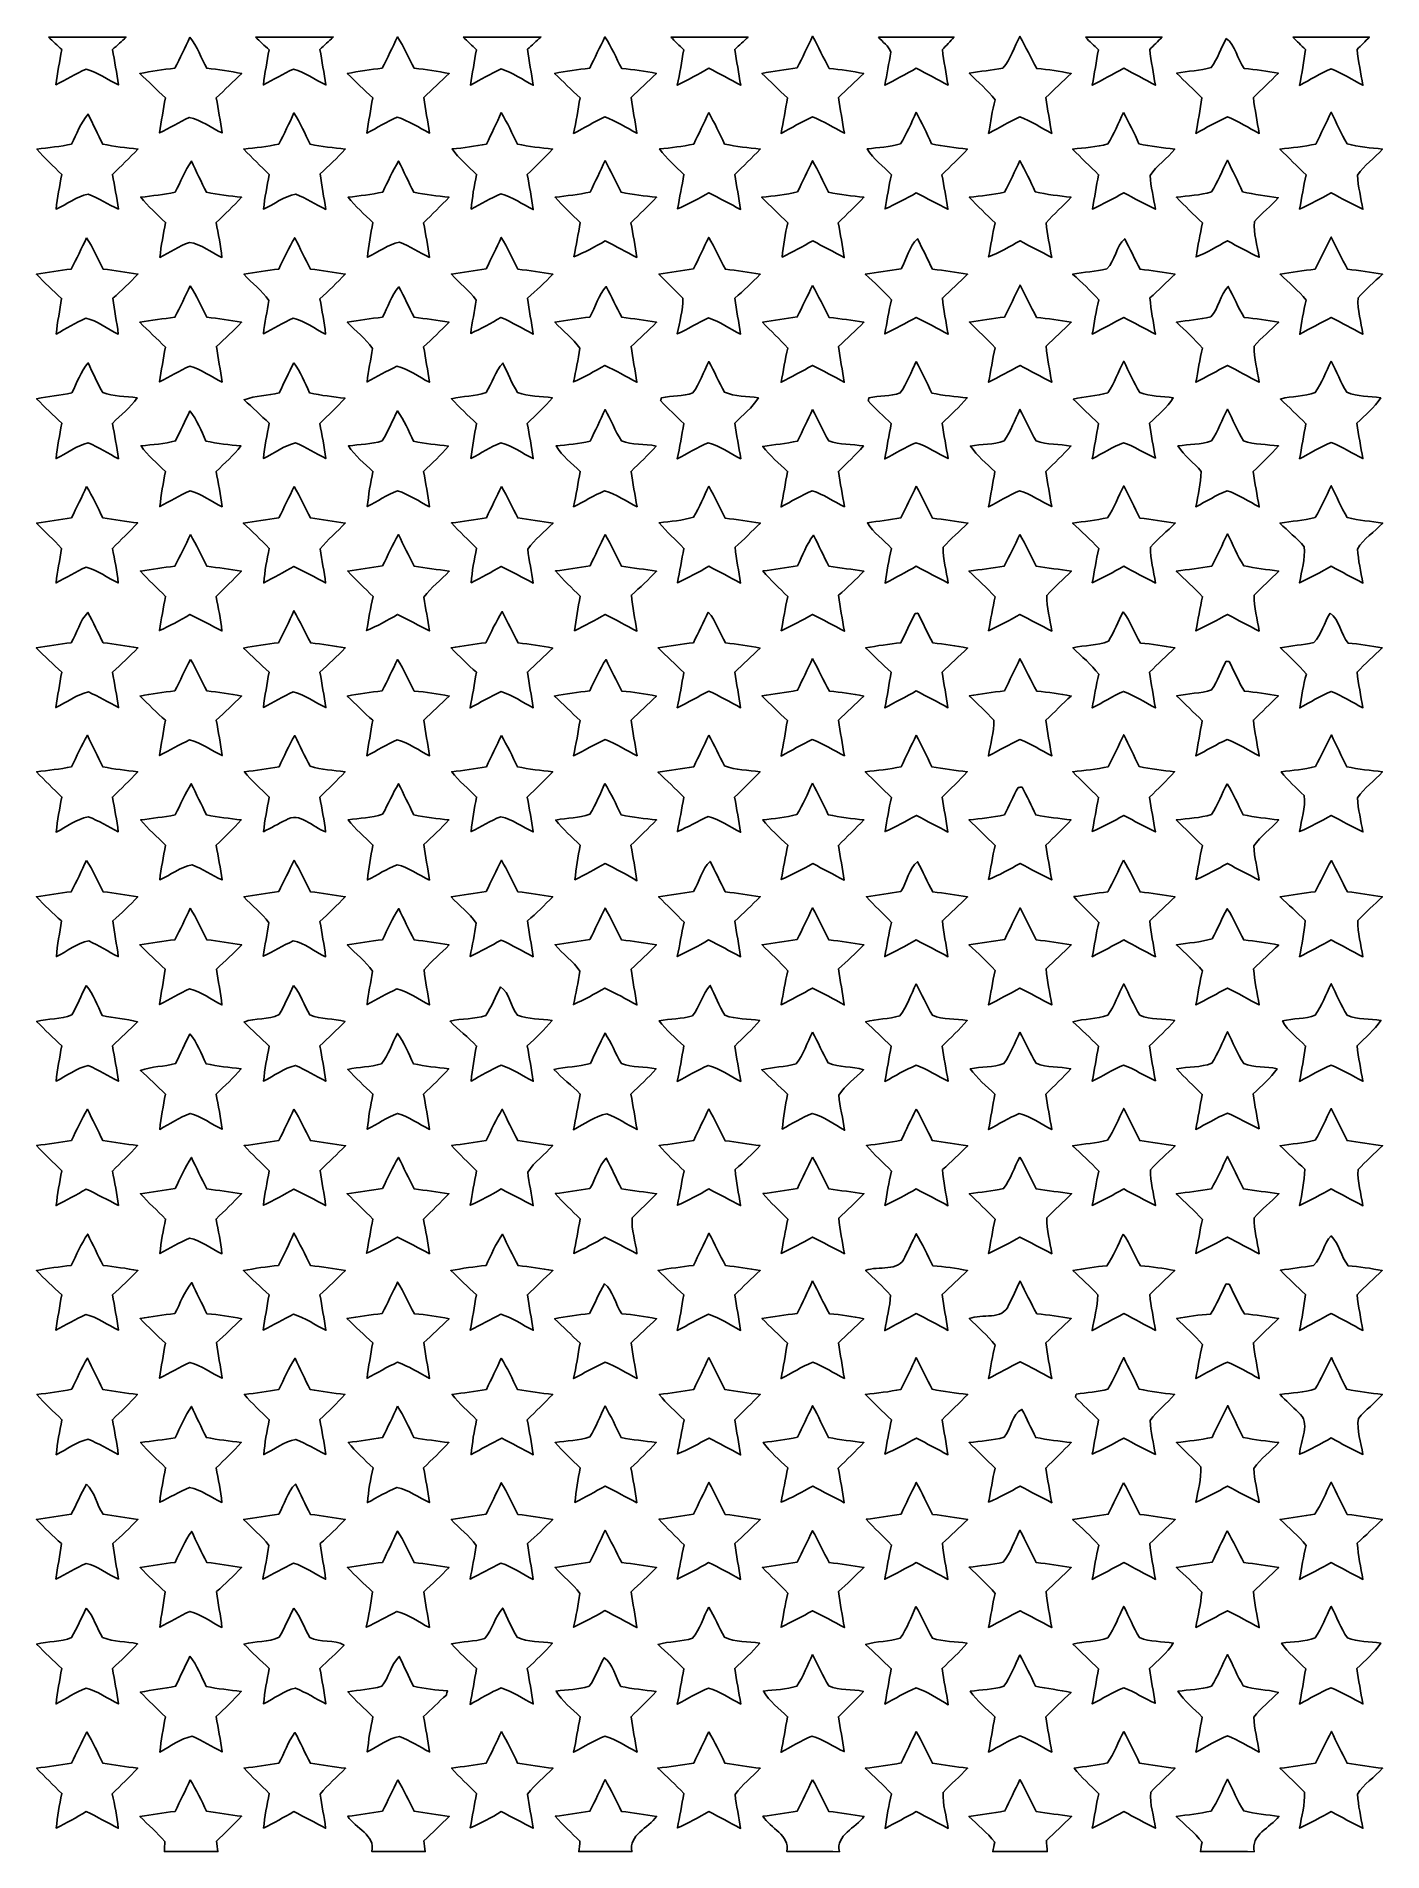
# Model space of a CAD drawing. Header units: centimetres. Extents: x -6.4 to 6.4, y -8.7 to 8.6.
import ezdxf

# ---------------------------------------------------------------- set-up
doc = ezdxf.new("R2010")
doc.units = ezdxf.units.CM
doc.header["$MEASUREMENT"] = 0
doc.layers.add('Camada 1', color=7, linetype='Continuous')

msp = doc.modelspace()

# ---------------------------------------------------------------- linework, layer by layer
at = {"layer": 'Camada 1'}
for points, knots in [([(-6.27803, 8.58237), (-6.03215, 8.58414), (-5.7859, 8.58414), (-5.53966, 8.58237), (-5.53966, 8.58237), (-5.582, 8.54321), (-5.62434, 8.50406), (-5.66737, 8.46596), (-5.66737, 8.46596), (-5.65009, 8.35307), (-5.62821, 8.24089), (-5.61162, 8.12764), (-5.61162, 8.12764), (-5.715, 8.17633), (-5.81025, 8.24794), (-5.9203, 8.27863), (-5.9203, 8.27863), (-6.01768, 8.23172), (-6.11152, 8.17809), (-6.20747, 8.1287), (-6.20747, 8.1287), (-6.19159, 8.24053), (-6.17078, 8.35201), (-6.15209, 8.46348), (-6.15209, 8.46348), (-6.19441, 8.50265), (-6.23639, 8.54251), (-6.27803, 8.58237)], [0, 0, 0, 0, 0.125, 0.125, 0.125, 0.125, 0.25, 0.25, 0.25, 0.25, 0.375, 0.375, 0.375, 0.375, 0.5, 0.5, 0.5, 0.5, 0.625, 0.625, 0.625, 0.625, 0.75, 0.75, 0.75, 0.75, 1, 1, 1, 1]), ([(-4.93112, 8.58167), (-4.86197, 8.49241), (-4.82423, 8.38446), (-4.77131, 8.28604), (-4.77131, 8.28604), (-4.65949, 8.2744), (-4.548, 8.25782), (-4.43793, 8.23595), (-4.43793, 8.23595), (-4.51979, 8.1601), (-4.59987, 8.08284), (-4.68066, 8.00558), (-4.68066, 8.00558), (-4.66231, 7.8941), (-4.64114, 7.78262), (-4.62526, 7.67045), (-4.62526, 7.67045), (-4.73004, 7.7163), (-4.82564, 7.79709), (-4.93747, 7.8179), (-4.93747, 7.8179), (-5.03449, 7.77346), (-5.12621, 7.71913), (-5.22111, 7.67045), (-5.22111, 7.67045), (-5.20452, 7.78262), (-5.18442, 7.8941), (-5.16502, 8.00593), (-5.16502, 8.00593), (-5.24756, 8.08143), (-5.32729, 8.15975), (-5.40914, 8.23595), (-5.40914, 8.23595), (-5.29907, 8.25887), (-5.18759, 8.27369), (-5.07612, 8.28604), (-5.07612, 8.28604), (-5.02532, 8.3834), (-4.9784, 8.48254), (-4.93112, 8.58167)], [0, 0, 0, 0, 0.09090909, 0.09090909, 0.09090909, 0.09090909, 0.18181818, 0.18181818, 0.18181818, 0.18181818, 0.27272727, 0.27272727, 0.27272727, 0.27272727, 0.36363636, 0.36363636, 0.36363636, 0.36363636, 0.45454545, 0.45454545, 0.45454545, 0.45454545, 0.54545455, 0.54545455, 0.54545455, 0.54545455, 0.63636364, 0.63636364, 0.63636364, 0.63636364, 0.72727273, 0.72727273, 0.72727273, 0.72727273, 0.81818182, 0.81818182, 0.81818182, 0.81818182, 1, 1, 1, 1]), ([(-4.30635, 8.58237), (-4.06011, 8.58414), (-3.81423, 8.58414), (-3.56799, 8.58237), (-3.56799, 8.58237), (-3.60997, 8.54321), (-3.65195, 8.50406), (-3.69464, 8.4656), (-3.69464, 8.4656), (-3.67665, 8.35271), (-3.65441, 8.24053), (-3.63819, 8.12729), (-3.63819, 8.12729), (-3.74156, 8.17597), (-3.83645, 8.24794), (-3.94687, 8.27898), (-3.94687, 8.27898), (-4.04424, 8.23241), (-4.13737, 8.17809), (-4.23298, 8.12834), (-4.23298, 8.12834), (-4.21852, 8.24053), (-4.19805, 8.35201), (-4.179, 8.46313), (-4.179, 8.46313), (-4.22205, 8.50229), (-4.26437, 8.54215), (-4.30635, 8.58237)], [0, 0, 0, 0, 0.125, 0.125, 0.125, 0.125, 0.25, 0.25, 0.25, 0.25, 0.375, 0.375, 0.375, 0.375, 0.5, 0.5, 0.5, 0.5, 0.625, 0.625, 0.625, 0.625, 0.75, 0.75, 0.75, 0.75, 1, 1, 1, 1]), ([(-3.10127, 8.28639), (-3.05293, 8.38552), (-3.0046, 8.48465), (-2.95697, 8.58414), (-2.95697, 8.58414), (-2.89312, 8.49029), (-2.85009, 8.38517), (-2.79681, 8.28569), (-2.79681, 8.28569), (-2.68534, 8.27405), (-2.57457, 8.25817), (-2.46486, 8.23595), (-2.46486, 8.23595), (-2.54669, 8.16045), (-2.62714, 8.08389), (-2.70756, 8.00699), (-2.70756, 8.00699), (-2.69063, 7.8941), (-2.66876, 7.78228), (-2.65112, 7.66974), (-2.65112, 7.66974), (-2.75378, 7.71983), (-2.84973, 7.78686), (-2.95875, 7.82179), (-2.95875, 7.82179), (-3.05788, 7.77521), (-3.15241, 7.71947), (-3.24943, 7.66903), (-3.24943, 7.66903), (-3.23074, 7.78121), (-3.21239, 7.8934), (-3.19193, 8.00522), (-3.19193, 8.00522), (-3.27447, 8.08073), (-3.35421, 8.15904), (-3.435, 8.23595), (-3.435, 8.23595), (-3.32493, 8.25923), (-3.2131, 8.27405), (-3.10127, 8.28639)], [0, 0, 0, 0, 0.09090909, 0.09090909, 0.09090909, 0.09090909, 0.18181818, 0.18181818, 0.18181818, 0.18181818, 0.27272727, 0.27272727, 0.27272727, 0.27272727, 0.36363636, 0.36363636, 0.36363636, 0.36363636, 0.45454545, 0.45454545, 0.45454545, 0.45454545, 0.54545455, 0.54545455, 0.54545455, 0.54545455, 0.63636364, 0.63636364, 0.63636364, 0.63636364, 0.72727273, 0.72727273, 0.72727273, 0.72727273, 0.81818182, 0.81818182, 0.81818182, 0.81818182, 1, 1, 1, 1]), ([(-2.33115, 8.58273), (-2.08526, 8.58379), (-1.83902, 8.58414), (-1.59278, 8.58273), (-1.59278, 8.58273), (-1.63512, 8.54427), (-1.67745, 8.50582), (-1.71979, 8.46807), (-1.71979, 8.46807), (-1.70497, 8.35342), (-1.68168, 8.23983), (-1.66582, 8.12518), (-1.66582, 8.12518), (-1.76742, 8.17668), (-1.86231, 8.24582), (-1.97167, 8.27969), (-1.97167, 8.27969), (-2.07081, 8.23277), (-2.16605, 8.17738), (-2.26306, 8.12658), (-2.26306, 8.12658), (-2.24367, 8.23841), (-2.22603, 8.3506), (-2.20627, 8.46208), (-2.20627, 8.46208), (-2.24861, 8.50194), (-2.29022, 8.54215), (-2.33115, 8.58273)], [0, 0, 0, 0, 0.125, 0.125, 0.125, 0.125, 0.25, 0.25, 0.25, 0.25, 0.375, 0.375, 0.375, 0.375, 0.5, 0.5, 0.5, 0.5, 0.625, 0.625, 0.625, 0.625, 0.75, 0.75, 0.75, 0.75, 1, 1, 1, 1]), ([(-1.12783, 8.28674), (-1.07914, 8.38588), (-1.03152, 8.48536), (-0.98248, 8.58449), (-0.98248, 8.58449), (-0.92075, 8.48959), (-0.87629, 8.38517), (-0.82337, 8.28533), (-0.82337, 8.28533), (-0.71261, 8.27405), (-0.60218, 8.25853), (-0.49283, 8.23665), (-0.49283, 8.23665), (-0.5736, 8.16045), (-0.65405, 8.08354), (-0.73447, 8.00664), (-0.73447, 8.00664), (-0.71754, 7.89374), (-0.69568, 7.78121), (-0.67804, 7.66833), (-0.67804, 7.66833), (-0.78034, 7.71947), (-0.87595, 7.78615), (-0.98495, 7.8225), (-0.98495, 7.8225), (-1.08584, 7.77451), (-1.18215, 7.71735), (-1.28164, 7.66655), (-1.28164, 7.66655), (-1.25659, 7.77875), (-1.23895, 7.89235), (-1.21954, 8.00558), (-1.21954, 8.00558), (-1.30174, 8.08108), (-1.38148, 8.15975), (-1.46261, 8.23665), (-1.46261, 8.23665), (-1.35183, 8.25853), (-1.24001, 8.27369), (-1.12783, 8.28674)], [0, 0, 0, 0, 0.09090909, 0.09090909, 0.09090909, 0.09090909, 0.18181818, 0.18181818, 0.18181818, 0.18181818, 0.27272727, 0.27272727, 0.27272727, 0.27272727, 0.36363636, 0.36363636, 0.36363636, 0.36363636, 0.45454545, 0.45454545, 0.45454545, 0.45454545, 0.54545455, 0.54545455, 0.54545455, 0.54545455, 0.63636364, 0.63636364, 0.63636364, 0.63636364, 0.72727273, 0.72727273, 0.72727273, 0.72727273, 0.81818182, 0.81818182, 0.81818182, 0.81818182, 1, 1, 1, 1]), ([(-0.3563, 8.58379), (-0.11112, 8.58343), (0.1337, 8.58343), (0.37923, 8.58343), (0.37923, 8.58343), (0.33689, 8.54427), (0.29457, 8.50512), (0.25293, 8.46596), (0.25293, 8.46596), (0.26882, 8.35201), (0.29104, 8.23912), (0.30868, 8.12518), (0.30868, 8.12518), (0.20849, 8.18056), (0.10795, 8.23559), (0.00494, 8.28569), (0.00494, 8.28569), (-0.09384, 8.2296), (-0.19473, 8.17774), (-0.29457, 8.12411), (-0.29457, 8.12411), (-0.27057, 8.23595), (-0.25223, 8.34918), (-0.23354, 8.46208), (-0.23354, 8.46208), (-0.27515, 8.50194), (-0.31608, 8.54215), (-0.3563, 8.58379)], [0, 0, 0, 0, 0.125, 0.125, 0.125, 0.125, 0.25, 0.25, 0.25, 0.25, 0.375, 0.375, 0.375, 0.375, 0.5, 0.5, 0.5, 0.5, 0.625, 0.625, 0.625, 0.625, 0.75, 0.75, 0.75, 0.75, 1, 1, 1, 1]), ([(0.84771, 8.28921), (0.895, 8.39011), (0.94509, 8.48994), (0.99342, 8.59049), (0.99342, 8.59049), (1.0481, 8.48959), (1.09714, 8.38588), (1.15111, 8.28498), (1.15111, 8.28498), (1.26118, 8.2744), (1.37125, 8.25887), (1.47954, 8.23559), (1.47954, 8.23559), (1.39841, 8.1601), (1.31867, 8.08354), (1.23895, 8.00699), (1.23895, 8.00699), (1.25518, 7.8934), (1.2774, 7.78087), (1.29504, 7.66762), (1.29504, 7.66762), (1.19415, 7.71983), (1.09855, 7.7844), (0.99094, 7.82284), (0.99094, 7.82284), (0.88864, 7.77662), (0.79269, 7.71877), (0.69391, 7.66621), (0.69391, 7.66621), (0.71542, 7.77909), (0.73377, 7.89235), (0.75388, 8.00522), (0.75388, 8.00522), (0.67098, 8.08108), (0.59195, 8.16045), (0.51011, 8.23736), (0.51011, 8.23736), (0.6223, 8.25782), (0.73483, 8.27334), (0.84771, 8.28921)], [0, 0, 0, 0, 0.09090909, 0.09090909, 0.09090909, 0.09090909, 0.18181818, 0.18181818, 0.18181818, 0.18181818, 0.27272727, 0.27272727, 0.27272727, 0.27272727, 0.36363636, 0.36363636, 0.36363636, 0.36363636, 0.45454545, 0.45454545, 0.45454545, 0.45454545, 0.54545455, 0.54545455, 0.54545455, 0.54545455, 0.63636364, 0.63636364, 0.63636364, 0.63636364, 0.72727273, 0.72727273, 0.72727273, 0.72727273, 0.81818182, 0.81818182, 0.81818182, 0.81818182, 1, 1, 1, 1]), ([(1.61854, 8.58308), (1.85844, 8.58379), (2.09832, 8.58379), (2.3382, 8.58308), (2.3382, 8.58308), (2.30292, 8.5418), (2.26554, 8.50229), (2.22744, 8.46348), (2.22744, 8.46348), (2.24155, 8.35025), (2.26342, 8.23806), (2.28177, 8.12553), (2.28177, 8.12553), (2.18157, 8.1802), (2.08173, 8.23488), (1.97979, 8.28604), (1.97979, 8.28604), (1.88066, 8.23101), (1.78011, 8.1788), (1.68098, 8.12447), (1.68098, 8.12447), (1.69969, 8.2296), (1.71944, 8.33472), (1.73708, 8.44056), (1.73708, 8.44056), (1.71874, 8.50053), (1.657, 8.53545), (1.61854, 8.58308)], [0, 0, 0, 0, 0.125, 0.125, 0.125, 0.125, 0.25, 0.25, 0.25, 0.25, 0.375, 0.375, 0.375, 0.375, 0.5, 0.5, 0.5, 0.5, 0.625, 0.625, 0.625, 0.625, 0.75, 0.75, 0.75, 0.75, 1, 1, 1, 1]), ([(2.80423, 8.28709), (2.87796, 8.37388), (2.91112, 8.48994), (2.96615, 8.58943), (2.96615, 8.58943), (3.02224, 8.48924), (3.07021, 8.38446), (3.12561, 8.28393), (3.12561, 8.28393), (3.23568, 8.2744), (3.34503, 8.25817), (3.45369, 8.23595), (3.45369, 8.23595), (3.37149, 8.16151), (3.29211, 8.0846), (3.2131, 8.00734), (3.2131, 8.00734), (3.22826, 7.8934), (3.24979, 7.78016), (3.26813, 7.66655), (3.26813, 7.66655), (3.16723, 7.71947), (3.07199, 7.78474), (2.96438, 7.82319), (2.96438, 7.82319), (2.86278, 7.77662), (2.76647, 7.71913), (2.6677, 7.66692), (2.6677, 7.66692), (2.6871, 7.77346), (2.70157, 7.88141), (2.73085, 7.98617), (2.73085, 7.98617), (2.65782, 8.07896), (2.5675, 8.15622), (2.4832, 8.23806), (2.4832, 8.23806), (2.58938, 8.25817), (2.69769, 8.26769), (2.80423, 8.28709)], [0, 0, 0, 0, 0.09090909, 0.09090909, 0.09090909, 0.09090909, 0.18181818, 0.18181818, 0.18181818, 0.18181818, 0.27272727, 0.27272727, 0.27272727, 0.27272727, 0.36363636, 0.36363636, 0.36363636, 0.36363636, 0.45454545, 0.45454545, 0.45454545, 0.45454545, 0.54545455, 0.54545455, 0.54545455, 0.54545455, 0.63636364, 0.63636364, 0.63636364, 0.63636364, 0.72727273, 0.72727273, 0.72727273, 0.72727273, 0.81818182, 0.81818182, 0.81818182, 0.81818182, 1, 1, 1, 1]), ([(3.58916, 8.58237), (3.83187, 8.58414), (4.07423, 8.58379), (4.31694, 8.58237), (4.31694, 8.58237), (4.27848, 8.54286), (4.23969, 8.5037), (4.20088, 8.4649), (4.20088, 8.4649), (4.21428, 8.35095), (4.23545, 8.23806), (4.25484, 8.12482), (4.25484, 8.12482), (4.15466, 8.1802), (4.05448, 8.23453), (3.95286, 8.28639), (3.95286, 8.28639), (3.85375, 8.23101), (3.75355, 8.17774), (3.65371, 8.12447), (3.65371, 8.12447), (3.67524, 8.237), (3.69288, 8.35025), (3.71264, 8.46278), (3.71264, 8.46278), (3.67064, 8.50194), (3.62937, 8.5418), (3.58916, 8.58237)], [0, 0, 0, 0, 0.125, 0.125, 0.125, 0.125, 0.25, 0.25, 0.25, 0.25, 0.375, 0.375, 0.375, 0.375, 0.5, 0.5, 0.5, 0.5, 0.625, 0.625, 0.625, 0.625, 0.75, 0.75, 0.75, 0.75, 1, 1, 1, 1]), ([(4.92901, 8.56896), (5.01721, 8.509), (5.03307, 8.37071), (5.10046, 8.28357), (5.10046, 8.28357), (5.20946, 8.27405), (5.31812, 8.25817), (5.42571, 8.23806), (5.42571, 8.23806), (5.34492, 8.16222), (5.2652, 8.08495), (5.18688, 8.00664), (5.18688, 8.00664), (5.20171, 7.89269), (5.22252, 7.78016), (5.24228, 7.66692), (5.24228, 7.66692), (5.14173, 7.71983), (5.04577, 7.78121), (4.9403, 7.82355), (4.9403, 7.82355), (4.83693, 7.7784), (4.73991, 7.71983), (4.64078, 7.66692), (4.64078, 7.66692), (4.66195, 7.77945), (4.67924, 7.89269), (4.69688, 8.00593), (4.69688, 8.00593), (4.61644, 8.08319), (4.53777, 8.16222), (4.45664, 8.23841), (4.45664, 8.23841), (4.56564, 8.26099), (4.67924, 8.26381), (4.78649, 8.29275), (4.78649, 8.29275), (4.84716, 8.37741), (4.87856, 8.47831), (4.92901, 8.56896)], [0, 0, 0, 0, 0.09090909, 0.09090909, 0.09090909, 0.09090909, 0.18181818, 0.18181818, 0.18181818, 0.18181818, 0.27272727, 0.27272727, 0.27272727, 0.27272727, 0.36363636, 0.36363636, 0.36363636, 0.36363636, 0.45454545, 0.45454545, 0.45454545, 0.45454545, 0.54545455, 0.54545455, 0.54545455, 0.54545455, 0.63636364, 0.63636364, 0.63636364, 0.63636364, 0.72727273, 0.72727273, 0.72727273, 0.72727273, 0.81818182, 0.81818182, 0.81818182, 0.81818182, 1, 1, 1, 1]), ([(5.5626, 8.58237), (5.80495, 8.58414), (6.04731, 8.58414), (6.29002, 8.58237), (6.29002, 8.58237), (6.25157, 8.54251), (6.21276, 8.5037), (6.17361, 8.4649), (6.17361, 8.4649), (6.18771, 8.35095), (6.20888, 8.23771), (6.22864, 8.12482), (6.22864, 8.12482), (6.1281, 8.17668), (6.03284, 8.23983), (5.92737, 8.2811), (5.92737, 8.2811), (5.82259, 8.23806), (5.72698, 8.17597), (5.62715, 8.12341), (5.62715, 8.12341), (5.64832, 8.237), (5.66702, 8.35095), (5.68147, 8.4656), (5.68147, 8.4656), (5.64161, 8.50441), (5.60175, 8.54321), (5.5626, 8.58237)], [0, 0, 0, 0, 0.125, 0.125, 0.125, 0.125, 0.25, 0.25, 0.25, 0.25, 0.375, 0.375, 0.375, 0.375, 0.5, 0.5, 0.5, 0.5, 0.625, 0.625, 0.625, 0.625, 0.75, 0.75, 0.75, 0.75, 1, 1, 1, 1]), ([(-6.0572, 7.56355), (-6.0085, 7.66092), (-5.97217, 7.76676), (-5.9002, 7.85001), (-5.9002, 7.85001), (-5.8547, 7.75441), (-5.80777, 7.65915), (-5.76192, 7.56355), (-5.76192, 7.56355), (-5.65114, 7.54274), (-5.53966, 7.52827), (-5.42748, 7.51699), (-5.42748, 7.51699), (-5.50438, 7.43267), (-5.58765, 7.35507), (-5.66914, 7.27533), (-5.66914, 7.27533), (-5.64868, 7.16562), (-5.62751, 7.0559), (-5.61269, 6.94548), (-5.61269, 6.94548), (-5.70934, 6.99065), (-5.79931, 7.04956), (-5.89879, 7.08837), (-5.89879, 7.08837), (-6.01027, 7.06861), (-6.10234, 6.98923), (-6.20606, 6.94584), (-6.20606, 6.94584), (-6.19195, 7.0566), (-6.1722, 7.16633), (-6.15068, 7.27569), (-6.15068, 7.27569), (-6.23147, 7.35436), (-6.31577, 7.42984), (-6.38739, 7.51733), (-6.38739, 7.51733), (-6.27698, 7.52897), (-6.16654, 7.54308), (-6.0572, 7.56355)], [0, 0, 0, 0, 0.09090909, 0.09090909, 0.09090909, 0.09090909, 0.18181818, 0.18181818, 0.18181818, 0.18181818, 0.27272727, 0.27272727, 0.27272727, 0.27272727, 0.36363636, 0.36363636, 0.36363636, 0.36363636, 0.45454545, 0.45454545, 0.45454545, 0.45454545, 0.54545455, 0.54545455, 0.54545455, 0.54545455, 0.63636364, 0.63636364, 0.63636364, 0.63636364, 0.72727273, 0.72727273, 0.72727273, 0.72727273, 0.81818182, 0.81818182, 0.81818182, 0.81818182, 1, 1, 1, 1]), ([(-4.08481, 7.56391), (-4.03577, 7.66268), (-3.98744, 7.76181), (-3.94158, 7.862), (-3.94158, 7.862), (-3.88443, 7.76569), (-3.83645, 7.66409), (-3.78812, 7.5632), (-3.78812, 7.5632), (-3.67736, 7.54238), (-3.56588, 7.52827), (-3.45405, 7.51662), (-3.45405, 7.51662), (-3.52989, 7.43444), (-3.60997, 7.35612), (-3.69288, 7.28132), (-3.69288, 7.28132), (-3.67841, 7.16808), (-3.65478, 7.05626), (-3.6396, 6.94302), (-3.6396, 6.94302), (-3.73486, 6.99065), (-3.82517, 7.04956), (-3.92465, 7.08837), (-3.92465, 7.08837), (-4.03647, 7.06861), (-4.12855, 6.99028), (-4.23228, 6.94619), (-4.23228, 6.94619), (-4.21886, 7.0566), (-4.19876, 7.16597), (-4.17724, 7.27499), (-4.17724, 7.27499), (-4.25908, 7.354), (-4.34162, 7.43303), (-4.41924, 7.51662), (-4.41924, 7.51662), (-4.30705, 7.52863), (-4.19522, 7.54274), (-4.08481, 7.56391)], [0, 0, 0, 0, 0.09090909, 0.09090909, 0.09090909, 0.09090909, 0.18181818, 0.18181818, 0.18181818, 0.18181818, 0.27272727, 0.27272727, 0.27272727, 0.27272727, 0.36363636, 0.36363636, 0.36363636, 0.36363636, 0.45454545, 0.45454545, 0.45454545, 0.45454545, 0.54545455, 0.54545455, 0.54545455, 0.54545455, 0.63636364, 0.63636364, 0.63636364, 0.63636364, 0.72727273, 0.72727273, 0.72727273, 0.72727273, 0.81818182, 0.81818182, 0.81818182, 0.81818182, 1, 1, 1, 1]), ([(-1.96885, 7.86377), (-1.91276, 7.76639), (-1.86372, 7.66514), (-1.81609, 7.56391), (-1.81609, 7.56391), (-1.70497, 7.54274), (-1.59315, 7.52827), (-1.48061, 7.51662), (-1.48061, 7.51662), (-1.55821, 7.43303), (-1.64076, 7.35436), (-1.72191, 7.27499), (-1.72191, 7.27499), (-1.7032, 7.16385), (-1.68027, 7.05343), (-1.66582, 6.9416), (-1.66582, 6.9416), (-1.76847, 6.99028), (-1.8616, 7.06508), (-1.97343, 7.08978), (-1.97343, 7.08978), (-2.07186, 7.05061), (-2.16146, 6.99347), (-2.25531, 6.94513), (-2.25531, 6.94513), (-2.24579, 7.05626), (-2.22885, 7.16667), (-2.2038, 7.27533), (-2.2038, 7.27533), (-2.28353, 7.35436), (-2.37172, 7.42597), (-2.43733, 7.51804), (-2.43733, 7.51804), (-2.32762, 7.52934), (-2.21826, 7.54345), (-2.10996, 7.56462), (-2.10996, 7.56462), (-2.06304, 7.66409), (-2.01365, 7.76286), (-1.96885, 7.86377)], [0, 0, 0, 0, 0.09090909, 0.09090909, 0.09090909, 0.09090909, 0.18181818, 0.18181818, 0.18181818, 0.18181818, 0.27272727, 0.27272727, 0.27272727, 0.27272727, 0.36363636, 0.36363636, 0.36363636, 0.36363636, 0.45454545, 0.45454545, 0.45454545, 0.45454545, 0.54545455, 0.54545455, 0.54545455, 0.54545455, 0.63636364, 0.63636364, 0.63636364, 0.63636364, 0.72727273, 0.72727273, 0.72727273, 0.72727273, 0.81818182, 0.81818182, 0.81818182, 0.81818182, 1, 1, 1, 1]), ([(0.00494, 7.86377), (0.05997, 7.76639), (0.10865, 7.66585), (0.15558, 7.56425), (0.15558, 7.56425), (0.26775, 7.54238), (0.38099, 7.52792), (0.49494, 7.51699), (0.49494, 7.51699), (0.41556, 7.43408), (0.33338, 7.35471), (0.25152, 7.27499), (0.25152, 7.27499), (0.26952, 7.16385), (0.29174, 7.05379), (0.30797, 6.94265), (0.30797, 6.94265), (0.20708, 6.99487), (0.10724, 7.04849), (0.00706, 7.10211), (0.00706, 7.10211), (-0.08995, 7.04568), (-0.18873, 6.99169), (-0.29279, 6.94901), (-0.29279, 6.94901), (-0.27023, 7.05731), (-0.25223, 7.16667), (-0.23071, 7.27533), (-0.23071, 7.27533), (-0.31043, 7.35365), (-0.3997, 7.42456), (-0.46284, 7.51804), (-0.46284, 7.51804), (-0.35418, 7.52934), (-0.24589, 7.54308), (-0.13828, 7.56355), (-0.13828, 7.56355), (-0.08995, 7.66339), (-0.04127, 7.76286), (0.00494, 7.86377)], [0, 0, 0, 0, 0.09090909, 0.09090909, 0.09090909, 0.09090909, 0.18181818, 0.18181818, 0.18181818, 0.18181818, 0.27272727, 0.27272727, 0.27272727, 0.27272727, 0.36363636, 0.36363636, 0.36363636, 0.36363636, 0.45454545, 0.45454545, 0.45454545, 0.45454545, 0.54545455, 0.54545455, 0.54545455, 0.54545455, 0.63636364, 0.63636364, 0.63636364, 0.63636364, 0.72727273, 0.72727273, 0.72727273, 0.72727273, 0.81818182, 0.81818182, 0.81818182, 0.81818182, 1, 1, 1, 1]), ([(1.97908, 7.86694), (2.03093, 7.76922), (2.07997, 7.66974), (2.12443, 7.56813), (2.12443, 7.56813), (2.23697, 7.54133), (2.35162, 7.52897), (2.46661, 7.51628), (2.46661, 7.51628), (2.38831, 7.43232), (2.30433, 7.354), (2.22425, 7.2718), (2.22425, 7.2718), (2.24296, 7.16244), (2.26413, 7.05343), (2.28106, 6.94407), (2.28106, 6.94407), (2.17981, 6.99487), (2.08033, 7.04885), (1.97908, 7.09999), (1.97908, 7.09999), (1.88241, 7.04532), (1.78399, 6.99276), (1.68239, 6.9476), (1.68239, 6.9476), (1.70215, 7.05626), (1.71908, 7.16526), (1.74271, 7.27321), (1.74271, 7.27321), (1.66511, 7.35436), (1.56915, 7.42068), (1.5127, 7.51945), (1.5127, 7.51945), (1.61819, 7.5318), (1.72649, 7.53533), (1.82915, 7.56708), (1.82915, 7.56708), (1.89089, 7.66056), (1.93075, 7.76639), (1.97908, 7.86694)], [0, 0, 0, 0, 0.09090909, 0.09090909, 0.09090909, 0.09090909, 0.18181818, 0.18181818, 0.18181818, 0.18181818, 0.27272727, 0.27272727, 0.27272727, 0.27272727, 0.36363636, 0.36363636, 0.36363636, 0.36363636, 0.45454545, 0.45454545, 0.45454545, 0.45454545, 0.54545455, 0.54545455, 0.54545455, 0.54545455, 0.63636364, 0.63636364, 0.63636364, 0.63636364, 0.72727273, 0.72727273, 0.72727273, 0.72727273, 0.81818182, 0.81818182, 0.81818182, 0.81818182, 1, 1, 1, 1]), ([(3.95111, 7.86589), (4.00473, 7.76851), (4.05377, 7.66938), (4.09787, 7.56742), (4.09787, 7.56742), (4.2097, 7.54133), (4.32435, 7.52934), (4.43864, 7.51699), (4.43864, 7.51699), (4.36879, 7.42631), (4.26473, 7.36247), (4.20475, 7.26617), (4.20475, 7.26617), (4.2097, 7.15751), (4.23898, 7.05167), (4.25484, 6.94407), (4.25484, 6.94407), (4.15254, 6.99347), (4.05306, 7.04744), (3.95393, 7.10211), (3.95393, 7.10211), (3.85655, 7.04603), (3.75708, 6.99311), (3.65478, 6.94584), (3.65478, 6.94584), (3.67595, 7.05484), (3.69181, 7.16421), (3.71439, 7.27251), (3.71439, 7.27251), (3.63185, 7.354), (3.54824, 7.43374), (3.46745, 7.51662), (3.46745, 7.51662), (3.57928, 7.53109), (3.69359, 7.53392), (3.80223, 7.56637), (3.80223, 7.56637), (3.86291, 7.66022), (3.90277, 7.76569), (3.95111, 7.86589)], [0, 0, 0, 0, 0.09090909, 0.09090909, 0.09090909, 0.09090909, 0.18181818, 0.18181818, 0.18181818, 0.18181818, 0.27272727, 0.27272727, 0.27272727, 0.27272727, 0.36363636, 0.36363636, 0.36363636, 0.36363636, 0.45454545, 0.45454545, 0.45454545, 0.45454545, 0.54545455, 0.54545455, 0.54545455, 0.54545455, 0.63636364, 0.63636364, 0.63636364, 0.63636364, 0.72727273, 0.72727273, 0.72727273, 0.72727273, 0.81818182, 0.81818182, 0.81818182, 0.81818182, 1, 1, 1, 1]), ([(5.78167, 7.56532), (5.82965, 7.66621), (5.87869, 7.7671), (5.92807, 7.86765), (5.92807, 7.86765), (5.97887, 7.76817), (6.02051, 7.66339), (6.07905, 7.56742), (6.07905, 7.56742), (6.18808, 7.53285), (6.30307, 7.5318), (6.41561, 7.51662), (6.41561, 7.51662), (6.34083, 7.42984), (6.24134, 7.36318), (6.17748, 7.26792), (6.17748, 7.26792), (6.18243, 7.15856), (6.21135, 7.05202), (6.22899, 6.94443), (6.22899, 6.94443), (6.12634, 6.99276), (6.02684, 7.04673), (5.92807, 7.10177), (5.92807, 7.10177), (5.8293, 7.04673), (5.73051, 6.99206), (5.62715, 6.94584), (5.62715, 6.94584), (5.64727, 7.05414), (5.6649, 7.16314), (5.68819, 7.27075), (5.68819, 7.27075), (5.60563, 7.35295), (5.52131, 7.43338), (5.44018, 7.51699), (5.44018, 7.51699), (5.55449, 7.52792), (5.66914, 7.54062), (5.78167, 7.56532)], [0, 0, 0, 0, 0.09090909, 0.09090909, 0.09090909, 0.09090909, 0.18181818, 0.18181818, 0.18181818, 0.18181818, 0.27272727, 0.27272727, 0.27272727, 0.27272727, 0.36363636, 0.36363636, 0.36363636, 0.36363636, 0.45454545, 0.45454545, 0.45454545, 0.45454545, 0.54545455, 0.54545455, 0.54545455, 0.54545455, 0.63636364, 0.63636364, 0.63636364, 0.63636364, 0.72727273, 0.72727273, 0.72727273, 0.72727273, 0.81818182, 0.81818182, 0.81818182, 0.81818182, 1, 1, 1, 1]), ([(-5.07152, 7.106), (-5.02284, 7.20619), (-4.97733, 7.30815), (-4.91842, 7.40304), (-4.91842, 7.40304), (-4.8715, 7.30355), (-4.82318, 7.20443), (-4.77414, 7.10564), (-4.77414, 7.10564), (-4.66407, 7.08447), (-4.55224, 7.07073), (-4.44076, 7.05838), (-4.44076, 7.05838), (-4.51838, 6.97512), (-4.60058, 6.8968), (-4.68207, 6.81708), (-4.68207, 6.81708), (-4.6616, 6.70701), (-4.63973, 6.59729), (-4.62774, 6.48545), (-4.62774, 6.48545), (-4.73075, 6.53238), (-4.82389, 6.61317), (-4.93713, 6.62939), (-4.93713, 6.62939), (-5.03519, 6.59165), (-5.12444, 6.53415), (-5.21757, 6.48582), (-5.21757, 6.48582), (-5.20559, 6.59765), (-5.18548, 6.70842), (-5.16395, 6.81884), (-5.16395, 6.81884), (-5.24474, 6.8968), (-5.33011, 6.97089), (-5.39962, 7.05943), (-5.39962, 7.05943), (-5.2899, 7.07143), (-5.18018, 7.08554), (-5.07152, 7.106)], [0, 0, 0, 0, 0.09090909, 0.09090909, 0.09090909, 0.09090909, 0.18181818, 0.18181818, 0.18181818, 0.18181818, 0.27272727, 0.27272727, 0.27272727, 0.27272727, 0.36363636, 0.36363636, 0.36363636, 0.36363636, 0.45454545, 0.45454545, 0.45454545, 0.45454545, 0.54545455, 0.54545455, 0.54545455, 0.54545455, 0.63636364, 0.63636364, 0.63636364, 0.63636364, 0.72727273, 0.72727273, 0.72727273, 0.72727273, 0.81818182, 0.81818182, 0.81818182, 0.81818182, 1, 1, 1, 1]), ([(-3.09703, 7.10706), (-3.0494, 7.20689), (-3.00389, 7.30778), (-2.9464, 7.40268), (-2.9464, 7.40268), (-2.89806, 7.30391), (-2.85043, 7.20443), (-2.80175, 7.10564), (-2.80175, 7.10564), (-2.69027, 7.08483), (-2.57774, 7.07002), (-2.4652, 7.05872), (-2.4652, 7.05872), (-2.54494, 6.97688), (-2.62714, 6.89715), (-2.70862, 6.81637), (-2.70862, 6.81637), (-2.68922, 6.7063), (-2.667, 6.59659), (-2.65324, 6.48582), (-2.65324, 6.48582), (-2.74813, 6.53308), (-2.83774, 6.592), (-2.93687, 6.62975), (-2.93687, 6.62975), (-3.04835, 6.61246), (-3.14077, 6.53204), (-3.24343, 6.48757), (-3.24343, 6.48757), (-3.23215, 6.5987), (-3.21344, 6.70877), (-3.19017, 6.81813), (-3.19017, 6.81813), (-3.2713, 6.89645), (-3.35667, 6.97052), (-3.42759, 7.05872), (-3.42759, 7.05872), (-3.31716, 7.07143), (-3.2064, 7.08554), (-3.09703, 7.10706)], [0, 0, 0, 0, 0.09090909, 0.09090909, 0.09090909, 0.09090909, 0.18181818, 0.18181818, 0.18181818, 0.18181818, 0.27272727, 0.27272727, 0.27272727, 0.27272727, 0.36363636, 0.36363636, 0.36363636, 0.36363636, 0.45454545, 0.45454545, 0.45454545, 0.45454545, 0.54545455, 0.54545455, 0.54545455, 0.54545455, 0.63636364, 0.63636364, 0.63636364, 0.63636364, 0.72727273, 0.72727273, 0.72727273, 0.72727273, 0.81818182, 0.81818182, 0.81818182, 0.81818182, 1, 1, 1, 1]), ([(-0.98142, 7.40867), (-0.92745, 7.30919), (-0.8777, 7.20794), (-0.82902, 7.106), (-0.82902, 7.106), (-0.7172, 7.08483), (-0.60466, 7.07002), (-0.49176, 7.05838), (-0.49176, 7.05838), (-0.5715, 6.97618), (-0.65439, 6.89715), (-0.73518, 6.81601), (-0.73518, 6.81601), (-0.71649, 6.70594), (-0.69427, 6.59623), (-0.67944, 6.48511), (-0.67944, 6.48511), (-0.77964, 6.53803), (-0.87948, 6.59095), (-0.98, 6.6435), (-0.98, 6.6435), (-1.07702, 6.58777), (-1.17474, 6.53308), (-1.27881, 6.49252), (-1.27881, 6.49252), (-1.25623, 6.60047), (-1.23859, 6.70913), (-1.21742, 6.81743), (-1.21742, 6.81743), (-1.29892, 6.89645), (-1.38148, 6.97406), (-1.45696, 7.05801), (-1.45696, 7.05801), (-1.34549, 7.07178), (-1.23401, 7.08518), (-1.1236, 7.10706), (-1.1236, 7.10706), (-1.07597, 7.20724), (-1.02622, 7.30673), (-0.98142, 7.40867)], [0, 0, 0, 0, 0.09090909, 0.09090909, 0.09090909, 0.09090909, 0.18181818, 0.18181818, 0.18181818, 0.18181818, 0.27272727, 0.27272727, 0.27272727, 0.27272727, 0.36363636, 0.36363636, 0.36363636, 0.36363636, 0.45454545, 0.45454545, 0.45454545, 0.45454545, 0.54545455, 0.54545455, 0.54545455, 0.54545455, 0.63636364, 0.63636364, 0.63636364, 0.63636364, 0.72727273, 0.72727273, 0.72727273, 0.72727273, 0.81818182, 0.81818182, 0.81818182, 0.81818182, 1, 1, 1, 1]), ([(0.8509, 7.10881), (0.89675, 7.20865), (0.9458, 7.30708), (0.99236, 7.40621), (0.99236, 7.40621), (1.04668, 7.30849), (1.09466, 7.2076), (1.14299, 7.10635), (1.14299, 7.10635), (1.25518, 7.08483), (1.36842, 7.07002), (1.48201, 7.05838), (1.48201, 7.05838), (1.40158, 6.97583), (1.31833, 6.89645), (1.23754, 6.81496), (1.23754, 6.81496), (1.25659, 6.70489), (1.27881, 6.59518), (1.29433, 6.48404), (1.29433, 6.48404), (1.1945, 6.53696), (1.09466, 6.59058), (0.99484, 6.64316), (0.99484, 6.64316), (0.89853, 6.59024), (0.80186, 6.53873), (0.70379, 6.4897), (0.70379, 6.4897), (0.71472, 6.59906), (0.73096, 6.70806), (0.75635, 6.81531), (0.75635, 6.81531), (0.67415, 6.8968), (0.59019, 6.97652), (0.50835, 7.05838), (0.50835, 7.05838), (0.62301, 7.07036), (0.738, 7.08342), (0.8509, 7.10881)], [0, 0, 0, 0, 0.09090909, 0.09090909, 0.09090909, 0.09090909, 0.18181818, 0.18181818, 0.18181818, 0.18181818, 0.27272727, 0.27272727, 0.27272727, 0.27272727, 0.36363636, 0.36363636, 0.36363636, 0.36363636, 0.45454545, 0.45454545, 0.45454545, 0.45454545, 0.54545455, 0.54545455, 0.54545455, 0.54545455, 0.63636364, 0.63636364, 0.63636364, 0.63636364, 0.72727273, 0.72727273, 0.72727273, 0.72727273, 0.81818182, 0.81818182, 0.81818182, 0.81818182, 1, 1, 1, 1]), ([(2.96579, 7.40833), (3.01766, 7.31061), (3.06704, 7.21184), (3.1115, 7.11022), (3.1115, 7.11022), (3.22367, 7.08377), (3.33833, 7.07143), (3.45263, 7.05872), (3.45263, 7.05872), (3.37819, 6.97301), (3.28789, 6.90245), (3.21627, 6.8146), (3.21627, 6.8146), (3.22438, 6.70418), (3.25154, 6.59589), (3.26777, 6.48652), (3.26777, 6.48652), (3.16618, 6.53661), (3.06634, 6.59024), (2.96686, 6.64457), (2.96686, 6.64457), (2.86948, 6.58812), (2.77142, 6.53274), (2.66734, 6.4904), (2.66734, 6.4904), (2.68887, 6.59799), (2.7051, 6.70665), (2.72873, 6.81426), (2.72873, 6.81426), (2.64688, 6.89539), (2.56329, 6.97442), (2.48425, 7.05801), (2.48425, 7.05801), (2.59608, 7.07073), (2.70827, 7.08413), (2.81869, 7.10564), (2.81869, 7.10564), (2.86985, 7.20548), (2.91923, 7.30637), (2.96579, 7.40833)], [0, 0, 0, 0, 0.09090909, 0.09090909, 0.09090909, 0.09090909, 0.18181818, 0.18181818, 0.18181818, 0.18181818, 0.27272727, 0.27272727, 0.27272727, 0.27272727, 0.36363636, 0.36363636, 0.36363636, 0.36363636, 0.45454545, 0.45454545, 0.45454545, 0.45454545, 0.54545455, 0.54545455, 0.54545455, 0.54545455, 0.63636364, 0.63636364, 0.63636364, 0.63636364, 0.72727273, 0.72727273, 0.72727273, 0.72727273, 0.81818182, 0.81818182, 0.81818182, 0.81818182, 1, 1, 1, 1]), ([(4.78861, 7.10881), (4.84964, 7.20372), (4.88984, 7.3099), (4.93959, 7.41045), (4.93959, 7.41045), (4.98968, 7.31166), (5.03977, 7.21254), (5.08423, 7.11093), (5.08423, 7.11093), (5.19606, 7.08342), (5.31106, 7.07354), (5.4243, 7.05379), (5.4243, 7.05379), (5.35199, 6.97512), (5.26944, 6.90633), (5.19711, 6.8273), (5.19711, 6.8273), (5.18407, 6.71335), (5.22817, 6.60011), (5.24228, 6.48723), (5.24228, 6.48723), (5.13961, 6.53555), (5.03943, 6.58953), (4.9403, 6.64457), (4.9403, 6.64457), (4.84258, 6.58883), (4.74486, 6.53308), (4.64114, 6.49005), (4.64114, 6.49005), (4.6616, 6.59799), (4.67888, 6.70665), (4.70181, 6.81426), (4.70181, 6.81426), (4.61926, 6.89539), (4.53495, 6.97512), (4.45487, 7.05872), (4.45487, 7.05872), (4.566, 7.07319), (4.68029, 7.07672), (4.78861, 7.10881)], [0, 0, 0, 0, 0.09090909, 0.09090909, 0.09090909, 0.09090909, 0.18181818, 0.18181818, 0.18181818, 0.18181818, 0.27272727, 0.27272727, 0.27272727, 0.27272727, 0.36363636, 0.36363636, 0.36363636, 0.36363636, 0.45454545, 0.45454545, 0.45454545, 0.45454545, 0.54545455, 0.54545455, 0.54545455, 0.54545455, 0.63636364, 0.63636364, 0.63636364, 0.63636364, 0.72727273, 0.72727273, 0.72727273, 0.72727273, 0.81818182, 0.81818182, 0.81818182, 0.81818182, 1, 1, 1, 1]), ([(-5.91609, 6.67349), (-5.8547, 6.57859), (-5.80955, 6.47488), (-5.75839, 6.3747), (-5.75839, 6.3747), (-5.64761, 6.36164), (-5.53755, 6.344), (-5.42748, 6.3267), (-5.42748, 6.3267), (-5.50367, 6.24699), (-5.582, 6.16937), (-5.66561, 6.0974), (-5.66561, 6.0974), (-5.65114, 5.98346), (-5.62751, 5.87092), (-5.61374, 5.75663), (-5.61374, 5.75663), (-5.71782, 5.80354), (-5.8113, 5.88468), (-5.92349, 5.90727), (-5.92349, 5.90727), (-6.01944, 5.86246), (-6.11011, 5.80743), (-6.20323, 5.75663), (-6.20323, 5.75663), (-6.19337, 5.87092), (-6.16973, 5.98311), (-6.15314, 6.09599), (-6.15314, 6.09599), (-6.23639, 6.16937), (-6.31577, 6.24699), (-6.39268, 6.32636), (-6.39268, 6.32636), (-6.28227, 6.34364), (-6.1722, 6.36164), (-6.06142, 6.3747), (-6.06142, 6.3747), (-6.01062, 6.47312), (-5.96159, 6.5726), (-5.91609, 6.67349)], [0, 0, 0, 0, 0.09090909, 0.09090909, 0.09090909, 0.09090909, 0.18181818, 0.18181818, 0.18181818, 0.18181818, 0.27272727, 0.27272727, 0.27272727, 0.27272727, 0.36363636, 0.36363636, 0.36363636, 0.36363636, 0.45454545, 0.45454545, 0.45454545, 0.45454545, 0.54545455, 0.54545455, 0.54545455, 0.54545455, 0.63636364, 0.63636364, 0.63636364, 0.63636364, 0.72727273, 0.72727273, 0.72727273, 0.72727273, 0.81818182, 0.81818182, 0.81818182, 0.81818182, 1, 1, 1, 1]), ([(-4.08693, 6.3754), (-4.03859, 6.47593), (-3.99133, 6.57718), (-3.93417, 6.67278), (-3.93417, 6.67278), (-3.88372, 6.57365), (-3.83611, 6.47312), (-3.78459, 6.37433), (-3.78459, 6.37433), (-3.67383, 6.36164), (-3.56376, 6.34364), (-3.45334, 6.3267), (-3.45334, 6.3267), (-3.53165, 6.24557), (-3.6128, 6.16795), (-3.69464, 6.09106), (-3.69464, 6.09106), (-3.67595, 5.97958), (-3.65337, 5.8688), (-3.64101, 5.75627), (-3.64101, 5.75627), (-3.74402, 5.80495), (-3.83716, 5.88081), (-3.94828, 5.90832), (-3.94828, 5.90832), (-4.04566, 5.86246), (-4.13737, 5.80672), (-4.23333, 5.75875), (-4.23333, 5.75875), (-4.22098, 5.86527), (-4.19593, 5.96971), (-4.18182, 6.07589), (-4.18182, 6.07589), (-4.24285, 6.1722), (-4.3434, 6.23958), (-4.41783, 6.32636), (-4.41783, 6.32636), (-4.30776, 6.344), (-4.1977, 6.36164), (-4.08693, 6.3754)], [0, 0, 0, 0, 0.09090909, 0.09090909, 0.09090909, 0.09090909, 0.18181818, 0.18181818, 0.18181818, 0.18181818, 0.27272727, 0.27272727, 0.27272727, 0.27272727, 0.36363636, 0.36363636, 0.36363636, 0.36363636, 0.45454545, 0.45454545, 0.45454545, 0.45454545, 0.54545455, 0.54545455, 0.54545455, 0.54545455, 0.63636364, 0.63636364, 0.63636364, 0.63636364, 0.72727273, 0.72727273, 0.72727273, 0.72727273, 0.81818182, 0.81818182, 0.81818182, 0.81818182, 1, 1, 1, 1]), ([(-2.11384, 6.37575), (-2.06445, 6.47522), (-2.01577, 6.57506), (-1.96885, 6.67597), (-1.96885, 6.67597), (-1.91065, 6.57825), (-1.86265, 6.47522), (-1.81081, 6.37399), (-1.81081, 6.37399), (-1.69969, 6.36164), (-1.58891, 6.344), (-1.47813, 6.326), (-1.47813, 6.326), (-1.55575, 6.24769), (-1.63512, 6.17078), (-1.71874, 6.09881), (-1.71874, 6.09881), (-1.70602, 5.98346), (-1.68168, 5.87021), (-1.66652, 5.75522), (-1.66652, 5.75522), (-1.76705, 5.8106), (-1.8676, 5.86668), (-1.97202, 5.91502), (-1.97202, 5.91502), (-2.06516, 5.85927), (-2.16146, 5.80848), (-2.26024, 5.76262), (-2.26024, 5.76262), (-2.24542, 5.86846), (-2.22462, 5.97358), (-2.20768, 6.07942), (-2.20768, 6.07942), (-2.27436, 6.1722), (-2.3696, 6.24028), (-2.44439, 6.3267), (-2.44439, 6.3267), (-2.33432, 6.34364), (-2.22425, 6.36128), (-2.11384, 6.37575)], [0, 0, 0, 0, 0.09090909, 0.09090909, 0.09090909, 0.09090909, 0.18181818, 0.18181818, 0.18181818, 0.18181818, 0.27272727, 0.27272727, 0.27272727, 0.27272727, 0.36363636, 0.36363636, 0.36363636, 0.36363636, 0.45454545, 0.45454545, 0.45454545, 0.45454545, 0.54545455, 0.54545455, 0.54545455, 0.54545455, 0.63636364, 0.63636364, 0.63636364, 0.63636364, 0.72727273, 0.72727273, 0.72727273, 0.72727273, 0.81818182, 0.81818182, 0.81818182, 0.81818182, 1, 1, 1, 1]), ([(-0.1397, 6.37645), (-0.09172, 6.47664), (-0.04268, 6.57613), (0.00458, 6.67666), (0.00458, 6.67666), (0.06314, 6.57859), (0.11007, 6.47452), (0.16298, 6.37363), (0.16298, 6.37363), (0.2741, 6.36164), (0.38452, 6.34434), (0.49423, 6.32495), (0.49423, 6.32495), (0.41556, 6.24769), (0.33619, 6.17114), (0.254, 6.09776), (0.254, 6.09776), (0.26775, 5.98311), (0.29104, 5.86987), (0.30797, 5.75556), (0.30797, 5.75556), (0.20496, 5.80495), (0.11041, 5.87445), (0.00141, 5.90973), (0.00141, 5.90973), (-0.09877, 5.8621), (-0.19368, 5.8039), (-0.29491, 5.75804), (-0.29491, 5.75804), (-0.27693, 5.87021), (-0.23566, 5.98346), (-0.242, 6.09635), (-0.242, 6.09635), (-0.31433, 6.17677), (-0.39863, 6.24557), (-0.46989, 6.3267), (-0.46989, 6.3267), (-0.36018, 6.344), (-0.25011, 6.36164), (-0.1397, 6.37645)], [0, 0, 0, 0, 0.09090909, 0.09090909, 0.09090909, 0.09090909, 0.18181818, 0.18181818, 0.18181818, 0.18181818, 0.27272727, 0.27272727, 0.27272727, 0.27272727, 0.36363636, 0.36363636, 0.36363636, 0.36363636, 0.45454545, 0.45454545, 0.45454545, 0.45454545, 0.54545455, 0.54545455, 0.54545455, 0.54545455, 0.63636364, 0.63636364, 0.63636364, 0.63636364, 0.72727273, 0.72727273, 0.72727273, 0.72727273, 0.81818182, 0.81818182, 0.81818182, 0.81818182, 1, 1, 1, 1]), ([(1.83444, 6.3768), (1.88911, 6.46818), (1.9124, 6.592), (1.99002, 6.66291), (1.99002, 6.66291), (2.04187, 6.56836), (2.08455, 6.46923), (2.13501, 6.37399), (2.13501, 6.37399), (2.24649, 6.36128), (2.35725, 6.34293), (2.46839, 6.32566), (2.46839, 6.32566), (2.38901, 6.2491), (2.30964, 6.17255), (2.22778, 6.09881), (2.22778, 6.09881), (2.23979, 5.98346), (2.26306, 5.86987), (2.28141, 5.75522), (2.28141, 5.75522), (2.18086, 5.80955), (2.08033, 5.86351), (1.97908, 5.91538), (1.97908, 5.91538), (1.881, 5.85998), (1.78118, 5.80777), (1.68027, 5.75804), (1.68027, 5.75804), (1.7018, 5.86598), (1.71732, 5.975), (1.74342, 6.08188), (1.74342, 6.08188), (1.66546, 6.16795), (1.5808, 6.24804), (1.49436, 6.32495), (1.49436, 6.32495), (1.60725, 6.34364), (1.72084, 6.36128), (1.83444, 6.3768)], [0, 0, 0, 0, 0.09090909, 0.09090909, 0.09090909, 0.09090909, 0.18181818, 0.18181818, 0.18181818, 0.18181818, 0.27272727, 0.27272727, 0.27272727, 0.27272727, 0.36363636, 0.36363636, 0.36363636, 0.36363636, 0.45454545, 0.45454545, 0.45454545, 0.45454545, 0.54545455, 0.54545455, 0.54545455, 0.54545455, 0.63636364, 0.63636364, 0.63636364, 0.63636364, 0.72727273, 0.72727273, 0.72727273, 0.72727273, 0.81818182, 0.81818182, 0.81818182, 0.81818182, 1, 1, 1, 1]), ([(3.79306, 6.3768), (3.87244, 6.45266), (3.8809, 6.59589), (3.96239, 6.66396), (3.96239, 6.66396), (4.01389, 6.56836), (4.05694, 6.46888), (4.10915, 6.37363), (4.10915, 6.37363), (4.22098, 6.36164), (4.33175, 6.3433), (4.44287, 6.32495), (4.44287, 6.32495), (4.36174, 6.25122), (4.28271, 6.17466), (4.20229, 6.09988), (4.20229, 6.09988), (4.21323, 5.98382), (4.23509, 5.86951), (4.25484, 5.75486), (4.25484, 5.75486), (4.15466, 5.80918), (4.05411, 5.86281), (3.95286, 5.91502), (3.95286, 5.91502), (3.85409, 5.86105), (3.75391, 5.80884), (3.65441, 5.75556), (3.65441, 5.75556), (3.67454, 5.86493), (3.69005, 5.975), (3.71615, 6.08259), (3.71615, 6.08259), (3.63819, 6.16866), (3.55353, 6.2484), (3.46709, 6.32566), (3.46709, 6.32566), (3.5754, 6.344), (3.68547, 6.35494), (3.79306, 6.3768)], [0, 0, 0, 0, 0.09090909, 0.09090909, 0.09090909, 0.09090909, 0.18181818, 0.18181818, 0.18181818, 0.18181818, 0.27272727, 0.27272727, 0.27272727, 0.27272727, 0.36363636, 0.36363636, 0.36363636, 0.36363636, 0.45454545, 0.45454545, 0.45454545, 0.45454545, 0.54545455, 0.54545455, 0.54545455, 0.54545455, 0.63636364, 0.63636364, 0.63636364, 0.63636364, 0.72727273, 0.72727273, 0.72727273, 0.72727273, 0.81818182, 0.81818182, 0.81818182, 0.81818182, 1, 1, 1, 1]), ([(5.77497, 6.37329), (5.82824, 6.47417), (5.87728, 6.57718), (5.92737, 6.67914), (5.92737, 6.67914), (5.97992, 6.57754), (6.02826, 6.47381), (6.08295, 6.37292), (6.08295, 6.37292), (6.19441, 6.36128), (6.30519, 6.34293), (6.41597, 6.326), (6.41597, 6.326), (6.33764, 6.25157), (6.25333, 6.18243), (6.18277, 6.10022), (6.18277, 6.10022), (6.17361, 5.98452), (6.21383, 5.86987), (6.22828, 5.75522), (6.22828, 5.75522), (6.12846, 5.80884), (6.02826, 5.86139), (5.92878, 5.91538), (5.92878, 5.91538), (5.82824, 5.86176), (5.72735, 5.80918), (5.62751, 5.75522), (5.62751, 5.75522), (5.64656, 5.86387), (5.66208, 5.97322), (5.69029, 6.08012), (5.69029, 6.08012), (5.61269, 6.16761), (5.52767, 6.24733), (5.44159, 6.32566), (5.44159, 6.32566), (5.55237, 6.34364), (5.66313, 6.36198), (5.77497, 6.37329)], [0, 0, 0, 0, 0.09090909, 0.09090909, 0.09090909, 0.09090909, 0.18181818, 0.18181818, 0.18181818, 0.18181818, 0.27272727, 0.27272727, 0.27272727, 0.27272727, 0.36363636, 0.36363636, 0.36363636, 0.36363636, 0.45454545, 0.45454545, 0.45454545, 0.45454545, 0.54545455, 0.54545455, 0.54545455, 0.54545455, 0.63636364, 0.63636364, 0.63636364, 0.63636364, 0.72727273, 0.72727273, 0.72727273, 0.72727273, 0.81818182, 0.81818182, 0.81818182, 0.81818182, 1, 1, 1, 1]), ([(2.81975, 5.91855), (2.86878, 6.0198), (2.91889, 6.12069), (2.96686, 6.22265), (2.96686, 6.22265), (3.01978, 6.12069), (3.06951, 6.01698), (3.12349, 5.91538), (3.12349, 5.91538), (3.23427, 5.90373), (3.34432, 5.88573), (3.45475, 5.86916), (3.45475, 5.86916), (3.37538, 5.79225), (3.29564, 5.71605), (3.21451, 5.64091), (3.21451, 5.64091), (3.22686, 5.5252), (3.24908, 5.41126), (3.26848, 5.29695), (3.26848, 5.29695), (3.1683, 5.35164), (3.06775, 5.4049), (2.9665, 5.45782), (2.9665, 5.45782), (2.86773, 5.40278), (2.76718, 5.35128), (2.66805, 5.29731), (2.66805, 5.29731), (2.68851, 5.40631), (2.70369, 5.51638), (2.73015, 5.62397), (2.73015, 5.62397), (2.65219, 5.70971), (2.5668, 5.78838), (2.48496, 5.86987), (2.48496, 5.86987), (2.59644, 5.88468), (2.70791, 5.90303), (2.81975, 5.91855)], [0, 0, 0, 0, 0.09090909, 0.09090909, 0.09090909, 0.09090909, 0.18181818, 0.18181818, 0.18181818, 0.18181818, 0.27272727, 0.27272727, 0.27272727, 0.27272727, 0.36363636, 0.36363636, 0.36363636, 0.36363636, 0.45454545, 0.45454545, 0.45454545, 0.45454545, 0.54545455, 0.54545455, 0.54545455, 0.54545455, 0.63636364, 0.63636364, 0.63636364, 0.63636364, 0.72727273, 0.72727273, 0.72727273, 0.72727273, 0.81818182, 0.81818182, 0.81818182, 0.81818182, 1, 1, 1, 1]), ([(-4.92865, 6.21665), (-4.86867, 6.12104), (-4.82318, 6.01732), (-4.77166, 5.91714), (-4.77166, 5.91714), (-4.6609, 5.90337), (-4.55083, 5.88539), (-4.44076, 5.8688), (-4.44076, 5.8688), (-4.51696, 5.78872), (-4.59668, 5.71146), (-4.67959, 5.63845), (-4.67959, 5.63845), (-4.66443, 5.5252), (-4.64149, 5.41301), (-4.62526, 5.29943), (-4.62526, 5.29943), (-4.72897, 5.3474), (-4.82318, 5.42042), (-4.9336, 5.45112), (-4.9336, 5.45112), (-5.03132, 5.4049), (-5.12409, 5.34952), (-5.2204, 5.30048), (-5.2204, 5.30048), (-5.20522, 5.4116), (-5.18407, 5.52131), (-5.16502, 5.63174), (-5.16502, 5.63174), (-5.24651, 5.71041), (-5.32765, 5.78943), (-5.40878, 5.86846), (-5.40878, 5.86846), (-5.29731, 5.88503), (-5.18653, 5.90337), (-5.07471, 5.91679), (-5.07471, 5.91679), (-5.02425, 6.01591), (-4.97557, 6.11575), (-4.92865, 6.21665)], [0, 0, 0, 0, 0.09090909, 0.09090909, 0.09090909, 0.09090909, 0.18181818, 0.18181818, 0.18181818, 0.18181818, 0.27272727, 0.27272727, 0.27272727, 0.27272727, 0.36363636, 0.36363636, 0.36363636, 0.36363636, 0.45454545, 0.45454545, 0.45454545, 0.45454545, 0.54545455, 0.54545455, 0.54545455, 0.54545455, 0.63636364, 0.63636364, 0.63636364, 0.63636364, 0.72727273, 0.72727273, 0.72727273, 0.72727273, 0.81818182, 0.81818182, 0.81818182, 0.81818182, 1, 1, 1, 1]), ([(-3.1002, 5.9175), (-3.04482, 6.01062), (-3.02012, 6.12775), (-2.94252, 6.20535), (-2.94252, 6.20535), (-2.89136, 6.11046), (-2.84833, 6.01203), (-2.79858, 5.91643), (-2.79858, 5.91643), (-2.68746, 5.90337), (-2.57703, 5.88539), (-2.46627, 5.86809), (-2.46627, 5.86809), (-2.54528, 5.78872), (-2.62643, 5.71112), (-2.70791, 5.63421), (-2.70791, 5.63421), (-2.69063, 5.52202), (-2.6677, 5.4109), (-2.6536, 5.29802), (-2.6536, 5.29802), (-2.75731, 5.34563), (-2.8508, 5.42536), (-2.96262, 5.44936), (-2.96262, 5.44936), (-3.05964, 5.40456), (-3.15136, 5.34952), (-3.24626, 5.30048), (-3.24626, 5.30048), (-3.2332, 5.40737), (-3.21132, 5.51285), (-3.1951, 5.61903), (-3.1951, 5.61903), (-3.25895, 5.715), (-3.35704, 5.78414), (-3.435, 5.8688), (-3.435, 5.8688), (-3.32351, 5.88539), (-3.21239, 5.90373), (-3.1002, 5.9175)], [0, 0, 0, 0, 0.09090909, 0.09090909, 0.09090909, 0.09090909, 0.18181818, 0.18181818, 0.18181818, 0.18181818, 0.27272727, 0.27272727, 0.27272727, 0.27272727, 0.36363636, 0.36363636, 0.36363636, 0.36363636, 0.45454545, 0.45454545, 0.45454545, 0.45454545, 0.54545455, 0.54545455, 0.54545455, 0.54545455, 0.63636364, 0.63636364, 0.63636364, 0.63636364, 0.72727273, 0.72727273, 0.72727273, 0.72727273, 0.81818182, 0.81818182, 0.81818182, 0.81818182, 1, 1, 1, 1]), ([(-1.12747, 5.91819), (-1.07102, 6.01098), (-1.04739, 6.13021), (-0.97084, 6.20747), (-0.97084, 6.20747), (-0.91934, 6.11152), (-0.87524, 6.01203), (-0.82373, 5.91609), (-0.82373, 5.91609), (-0.71261, 5.90303), (-0.60218, 5.88503), (-0.49176, 5.86809), (-0.49176, 5.86809), (-0.5708, 5.79013), (-0.65122, 5.71287), (-0.73342, 5.63808), (-0.73342, 5.63808), (-0.71825, 5.52414), (-0.69532, 5.4116), (-0.67909, 5.29802), (-0.67909, 5.29802), (-0.77964, 5.35269), (-0.88018, 5.40737), (-0.98283, 5.45782), (-0.98283, 5.45782), (-1.0802, 5.40066), (-1.18004, 5.34846), (-1.28235, 5.30083), (-1.28235, 5.30083), (-1.25871, 5.40702), (-1.23684, 5.5132), (-1.22132, 5.62081), (-1.22132, 5.62081), (-1.28729, 5.715), (-1.3836, 5.78343), (-1.45873, 5.86987), (-1.45873, 5.86987), (-1.34832, 5.88503), (-1.23825, 5.90303), (-1.12747, 5.91819)], [0, 0, 0, 0, 0.09090909, 0.09090909, 0.09090909, 0.09090909, 0.18181818, 0.18181818, 0.18181818, 0.18181818, 0.27272727, 0.27272727, 0.27272727, 0.27272727, 0.36363636, 0.36363636, 0.36363636, 0.36363636, 0.45454545, 0.45454545, 0.45454545, 0.45454545, 0.54545455, 0.54545455, 0.54545455, 0.54545455, 0.63636364, 0.63636364, 0.63636364, 0.63636364, 0.72727273, 0.72727273, 0.72727273, 0.72727273, 0.81818182, 0.81818182, 0.81818182, 0.81818182, 1, 1, 1, 1]), ([(0.99272, 6.21736), (1.04985, 6.11928), (1.09748, 6.01627), (1.14969, 5.91538), (1.14969, 5.91538), (1.26083, 5.90337), (1.37125, 5.88503), (1.48166, 5.86809), (1.48166, 5.86809), (1.40158, 5.7912), (1.3215, 5.71394), (1.24037, 5.63808), (1.24037, 5.63808), (1.25448, 5.52379), (1.2774, 5.4109), (1.2947, 5.29695), (1.2947, 5.29695), (1.19415, 5.35199), (1.09361, 5.40631), (0.99165, 5.45818), (0.99165, 5.45818), (0.89393, 5.40173), (0.79304, 5.35023), (0.69356, 5.29695), (0.69356, 5.29695), (0.71472, 5.40597), (0.73025, 5.51568), (0.75776, 5.62327), (0.75776, 5.62327), (0.68014, 5.70793), (0.59443, 5.7845), (0.51681, 5.86916), (0.51681, 5.86916), (0.62723, 5.88573), (0.7373, 5.90267), (0.84771, 5.91925), (0.84771, 5.91925), (0.89429, 6.01944), (0.94368, 6.11823), (0.99272, 6.21736)], [0, 0, 0, 0, 0.09090909, 0.09090909, 0.09090909, 0.09090909, 0.18181818, 0.18181818, 0.18181818, 0.18181818, 0.27272727, 0.27272727, 0.27272727, 0.27272727, 0.36363636, 0.36363636, 0.36363636, 0.36363636, 0.45454545, 0.45454545, 0.45454545, 0.45454545, 0.54545455, 0.54545455, 0.54545455, 0.54545455, 0.63636364, 0.63636364, 0.63636364, 0.63636364, 0.72727273, 0.72727273, 0.72727273, 0.72727273, 0.81818182, 0.81818182, 0.81818182, 0.81818182, 1, 1, 1, 1]), ([(4.78119, 5.91925), (4.8581, 6.00004), (4.86867, 6.13056), (4.94875, 6.20923), (4.94875, 6.20923), (4.99991, 6.11116), (5.0426, 6.00886), (5.09975, 5.91397), (5.09975, 5.91397), (5.20946, 5.90408), (5.31847, 5.88539), (5.42783, 5.8688), (5.42783, 5.8688), (5.35023, 5.79191), (5.2652, 5.7224), (5.1936, 5.6402), (5.1936, 5.6402), (5.19112, 5.5245), (5.22569, 5.4116), (5.24191, 5.29731), (5.24191, 5.29731), (5.14173, 5.35128), (5.04084, 5.40419), (4.941, 5.45818), (4.941, 5.45818), (4.84116, 5.40349), (4.74062, 5.35094), (4.64043, 5.29766), (4.64043, 5.29766), (4.66019, 5.40597), (4.67606, 5.51568), (4.70358, 5.62256), (4.70358, 5.62256), (4.62633, 5.71005), (4.5406, 5.78979), (4.45487, 5.8688), (4.45487, 5.8688), (4.56352, 5.88573), (4.67359, 5.89667), (4.78119, 5.91925)], [0, 0, 0, 0, 0.09090909, 0.09090909, 0.09090909, 0.09090909, 0.18181818, 0.18181818, 0.18181818, 0.18181818, 0.27272727, 0.27272727, 0.27272727, 0.27272727, 0.36363636, 0.36363636, 0.36363636, 0.36363636, 0.45454545, 0.45454545, 0.45454545, 0.45454545, 0.54545455, 0.54545455, 0.54545455, 0.54545455, 0.63636364, 0.63636364, 0.63636364, 0.63636364, 0.72727273, 0.72727273, 0.72727273, 0.72727273, 0.81818182, 0.81818182, 0.81818182, 0.81818182, 1, 1, 1, 1]), ([(-6.05437, 5.1957), (-6.00604, 5.29237), (-5.97288, 5.39925), (-5.89986, 5.48145), (-5.89986, 5.48145), (-5.8547, 5.38762), (-5.81589, 5.29025), (-5.76192, 5.201), (-5.76192, 5.201), (-5.66032, 5.1562), (-5.54319, 5.1689), (-5.43524, 5.14984), (-5.43524, 5.14984), (-5.49875, 5.05566), (-5.58835, 4.9851), (-5.66914, 4.90643), (-5.66914, 4.90643), (-5.64832, 4.7946), (-5.62785, 4.68241), (-5.61269, 4.56952), (-5.61269, 4.56952), (-5.70759, 4.62033), (-5.79931, 4.67888), (-5.89915, 4.72015), (-5.89915, 4.72015), (-6.01027, 4.69688), (-6.1034, 4.61892), (-6.20606, 4.57129), (-6.20606, 4.57129), (-6.19159, 4.68383), (-6.1722, 4.79531), (-6.15138, 4.90677), (-6.15138, 4.90677), (-6.23181, 4.98369), (-6.31331, 5.05989), (-6.39022, 5.14032), (-6.39022, 5.14032), (-6.27873, 5.1629), (-6.16549, 5.17172), (-6.05437, 5.1957)], [0, 0, 0, 0, 0.09090909, 0.09090909, 0.09090909, 0.09090909, 0.18181818, 0.18181818, 0.18181818, 0.18181818, 0.27272727, 0.27272727, 0.27272727, 0.27272727, 0.36363636, 0.36363636, 0.36363636, 0.36363636, 0.45454545, 0.45454545, 0.45454545, 0.45454545, 0.54545455, 0.54545455, 0.54545455, 0.54545455, 0.63636364, 0.63636364, 0.63636364, 0.63636364, 0.72727273, 0.72727273, 0.72727273, 0.72727273, 0.81818182, 0.81818182, 0.81818182, 0.81818182, 1, 1, 1, 1]), ([(-3.94404, 5.48252), (-3.87809, 5.39644), (-3.83821, 5.29449), (-3.79377, 5.1964), (-3.79377, 5.1964), (-3.68265, 5.16995), (-3.5687, 5.16183), (-3.45617, 5.14456), (-3.45617, 5.14456), (-3.53236, 5.0613), (-3.61456, 4.98403), (-3.69569, 4.90607), (-3.69569, 4.90607), (-3.67524, 4.79495), (-3.65337, 4.68347), (-3.63926, 4.57093), (-3.63926, 4.57093), (-3.7352, 4.61997), (-3.82658, 4.67783), (-3.9257, 4.72015), (-3.9257, 4.72015), (-4.03684, 4.69652), (-4.12996, 4.61963), (-4.23228, 4.572), (-4.23228, 4.572), (-4.21922, 4.68453), (-4.1991, 4.79602), (-4.17724, 4.90714), (-4.17724, 4.90714), (-4.25696, 4.98193), (-4.33634, 5.0567), (-4.41642, 5.13115), (-4.41642, 5.13115), (-4.30847, 5.17102), (-4.19169, 5.16714), (-4.08128, 5.1964), (-4.08128, 5.1964), (-4.03789, 5.29307), (-3.99026, 5.38726), (-3.94404, 5.48252)], [0, 0, 0, 0, 0.09090909, 0.09090909, 0.09090909, 0.09090909, 0.18181818, 0.18181818, 0.18181818, 0.18181818, 0.27272727, 0.27272727, 0.27272727, 0.27272727, 0.36363636, 0.36363636, 0.36363636, 0.36363636, 0.45454545, 0.45454545, 0.45454545, 0.45454545, 0.54545455, 0.54545455, 0.54545455, 0.54545455, 0.63636364, 0.63636364, 0.63636364, 0.63636364, 0.72727273, 0.72727273, 0.72727273, 0.72727273, 0.81818182, 0.81818182, 0.81818182, 0.81818182, 1, 1, 1, 1]), ([(-2.11384, 5.19888), (-2.05281, 5.28849), (-2.02988, 5.40137), (-1.95403, 5.48075), (-1.95403, 5.48075), (-1.90853, 5.38656), (-1.86937, 5.2892), (-1.81504, 5.19959), (-1.81504, 5.19959), (-1.71026, 5.15796), (-1.59315, 5.16748), (-1.48307, 5.14843), (-1.48307, 5.14843), (-1.55645, 5.06165), (-1.64076, 4.98581), (-1.72154, 4.90607), (-1.72154, 4.90607), (-1.7032, 4.79424), (-1.68134, 4.68312), (-1.66441, 4.57059), (-1.66441, 4.57059), (-1.76776, 4.61926), (-1.86195, 4.69159), (-1.97238, 4.72193), (-1.97238, 4.72193), (-2.07151, 4.67995), (-2.16252, 4.62244), (-2.25743, 4.572), (-2.25743, 4.572), (-2.24508, 4.68417), (-2.22778, 4.79565), (-2.20415, 4.90573), (-2.20415, 4.90573), (-2.28599, 4.98228), (-2.36819, 5.05848), (-2.44439, 5.14068), (-2.44439, 5.14068), (-2.33539, 5.16607), (-2.22003, 5.1622), (-2.11384, 5.19888)], [0, 0, 0, 0, 0.09090909, 0.09090909, 0.09090909, 0.09090909, 0.18181818, 0.18181818, 0.18181818, 0.18181818, 0.27272727, 0.27272727, 0.27272727, 0.27272727, 0.36363636, 0.36363636, 0.36363636, 0.36363636, 0.45454545, 0.45454545, 0.45454545, 0.45454545, 0.54545455, 0.54545455, 0.54545455, 0.54545455, 0.63636364, 0.63636364, 0.63636364, 0.63636364, 0.72727273, 0.72727273, 0.72727273, 0.72727273, 0.81818182, 0.81818182, 0.81818182, 0.81818182, 1, 1, 1, 1]), ([(-0.14605, 5.19677), (-0.08042, 5.28708), (-0.04375, 5.39537), (0.00565, 5.49485), (0.00565, 5.49485), (0.05961, 5.39996), (0.10089, 5.29836), (0.15416, 5.20312), (0.15416, 5.20312), (0.25541, 5.15937), (0.37041, 5.16714), (0.47766, 5.14879), (0.47766, 5.14879), (0.41909, 5.05388), (0.32878, 4.98544), (0.25188, 4.90677), (0.25188, 4.90677), (0.26987, 4.79424), (0.29138, 4.68241), (0.31009, 4.56988), (0.31009, 4.56988), (0.20601, 4.61785), (0.11182, 4.6937), (0, 4.72052), (0, 4.72052), (-0.1023, 4.67818), (-0.19649, 4.61856), (-0.29527, 4.56847), (-0.29527, 4.56847), (-0.27094, 4.67995), (-0.25293, 4.79248), (-0.23142, 4.90466), (-0.23142, 4.90466), (-0.30551, 4.97699), (-0.38522, 5.04401), (-0.45332, 5.12234), (-0.45332, 5.12234), (-0.4512, 5.12938), (-0.44662, 5.14314), (-0.4445, 5.1502), (-0.4445, 5.1502), (-0.34571, 5.16995), (-0.24095, 5.16149), (-0.14605, 5.19677)], [0, 0, 0, 0, 0.08333333, 0.08333333, 0.08333333, 0.08333333, 0.16666667, 0.16666667, 0.16666667, 0.16666667, 0.25, 0.25, 0.25, 0.25, 0.33333333, 0.33333333, 0.33333333, 0.33333333, 0.41666667, 0.41666667, 0.41666667, 0.41666667, 0.5, 0.5, 0.5, 0.5, 0.58333333, 0.58333333, 0.58333333, 0.58333333, 0.66666667, 0.66666667, 0.66666667, 0.66666667, 0.75, 0.75, 0.75, 0.75, 0.83333333, 0.83333333, 0.83333333, 0.83333333, 1, 1, 1, 1]), ([(1.97908, 5.49663), (2.03129, 5.3975), (2.08104, 5.29731), (2.1276, 5.19499), (2.1276, 5.19499), (2.23838, 5.17102), (2.35162, 5.16008), (2.46415, 5.14843), (2.46415, 5.14843), (2.39077, 5.06236), (2.30681, 4.98581), (2.22532, 4.90748), (2.22532, 4.90748), (2.24225, 4.79495), (2.26377, 4.68312), (2.28282, 4.57093), (2.28282, 4.57093), (2.17981, 4.61963), (2.08526, 4.68806), (1.97626, 4.72227), (1.97626, 4.72227), (1.87325, 4.67959), (1.77835, 4.62033), (1.68027, 4.56776), (1.68027, 4.56776), (1.7018, 4.67959), (1.71874, 4.79212), (1.74166, 4.90361), (1.74166, 4.90361), (1.66792, 4.97557), (1.58925, 5.04296), (1.52188, 5.12092), (1.52188, 5.12092), (1.52364, 5.12833), (1.52717, 5.14314), (1.52893, 5.15055), (1.52893, 5.15055), (1.62772, 5.16995), (1.73214, 5.16113), (1.82703, 5.19677), (1.82703, 5.19677), (1.8923, 5.28813), (1.9297, 5.39644), (1.97908, 5.49663)], [0, 0, 0, 0, 0.08333333, 0.08333333, 0.08333333, 0.08333333, 0.16666667, 0.16666667, 0.16666667, 0.16666667, 0.25, 0.25, 0.25, 0.25, 0.33333333, 0.33333333, 0.33333333, 0.33333333, 0.41666667, 0.41666667, 0.41666667, 0.41666667, 0.5, 0.5, 0.5, 0.5, 0.58333333, 0.58333333, 0.58333333, 0.58333333, 0.66666667, 0.66666667, 0.66666667, 0.66666667, 0.75, 0.75, 0.75, 0.75, 0.83333333, 0.83333333, 0.83333333, 0.83333333, 1, 1, 1, 1]), ([(3.80152, 5.19747), (3.86503, 5.2899), (3.90348, 5.39715), (3.95286, 5.49768), (3.95286, 5.49768), (4.00614, 5.39925), (4.046, 5.29342), (4.10669, 5.19923), (4.10669, 5.19923), (4.20582, 5.15725), (4.3194, 5.1689), (4.42453, 5.14914), (4.42453, 5.14914), (4.36774, 5.05354), (4.27672, 4.98651), (4.19981, 4.90819), (4.19981, 4.90819), (4.21428, 4.79672), (4.23509, 4.68595), (4.25484, 4.57553), (4.25484, 4.57553), (4.15113, 4.61963), (4.05765, 4.68736), (3.95005, 4.72227), (3.95005, 4.72227), (3.84668, 4.68066), (3.75214, 4.62033), (3.65371, 4.56917), (3.65371, 4.56917), (3.67454, 4.68066), (3.69181, 4.79283), (3.71474, 4.90395), (3.71474, 4.90395), (3.63361, 4.98086), (3.55353, 5.05919), (3.47239, 5.13574), (3.47239, 5.13574), (3.57998, 5.16643), (3.69569, 5.1622), (3.80152, 5.19747)], [0, 0, 0, 0, 0.09090909, 0.09090909, 0.09090909, 0.09090909, 0.18181818, 0.18181818, 0.18181818, 0.18181818, 0.27272727, 0.27272727, 0.27272727, 0.27272727, 0.36363636, 0.36363636, 0.36363636, 0.36363636, 0.45454545, 0.45454545, 0.45454545, 0.45454545, 0.54545455, 0.54545455, 0.54545455, 0.54545455, 0.63636364, 0.63636364, 0.63636364, 0.63636364, 0.72727273, 0.72727273, 0.72727273, 0.72727273, 0.81818182, 0.81818182, 0.81818182, 0.81818182, 1, 1, 1, 1]), ([(5.92666, 5.49733), (5.97887, 5.40032), (6.0198, 5.29695), (6.07518, 5.20171), (6.07518, 5.20171), (6.17784, 5.16078), (6.29179, 5.16573), (6.39974, 5.14914), (6.39974, 5.14914), (6.33871, 5.056), (6.25122, 4.98544), (6.1729, 4.90748), (6.1729, 4.90748), (6.18808, 4.7946), (6.20783, 4.68207), (6.22969, 4.57022), (6.22969, 4.57022), (6.12846, 4.61997), (6.03391, 4.68347), (5.92771, 4.72334), (5.92771, 4.72334), (5.82224, 4.68277), (5.72664, 4.62068), (5.62645, 4.56881), (5.62645, 4.56881), (5.64761, 4.67995), (5.66454, 4.79142), (5.68713, 4.9022), (5.68713, 4.9022), (5.6067, 4.98157), (5.52555, 5.05953), (5.44476, 5.13785), (5.44476, 5.13785), (5.55271, 5.16924), (5.67195, 5.15796), (5.77603, 5.2003), (5.77603, 5.2003), (5.83812, 5.29271), (5.87728, 5.3982), (5.92666, 5.49733)], [0, 0, 0, 0, 0.09090909, 0.09090909, 0.09090909, 0.09090909, 0.18181818, 0.18181818, 0.18181818, 0.18181818, 0.27272727, 0.27272727, 0.27272727, 0.27272727, 0.36363636, 0.36363636, 0.36363636, 0.36363636, 0.45454545, 0.45454545, 0.45454545, 0.45454545, 0.54545455, 0.54545455, 0.54545455, 0.54545455, 0.63636364, 0.63636364, 0.63636364, 0.63636364, 0.72727273, 0.72727273, 0.72727273, 0.72727273, 0.81818182, 0.81818182, 0.81818182, 0.81818182, 1, 1, 1, 1]), ([(-4.93148, 5.02425), (-4.86268, 4.93959), (-4.82528, 4.83551), (-4.77908, 4.73779), (-4.77908, 4.73779), (-4.66972, 4.71275), (-4.55789, 4.70252), (-4.44641, 4.69194), (-4.44641, 4.69194), (-4.51379, 4.60092), (-4.60092, 4.5272), (-4.68171, 4.44853), (-4.68171, 4.44853), (-4.66195, 4.3367), (-4.64043, 4.22556), (-4.62633, 4.11268), (-4.62633, 4.11268), (-4.72792, 4.16277), (-4.82106, 4.23367), (-4.93077, 4.26402), (-4.93077, 4.26402), (-5.03061, 4.22239), (-5.12268, 4.16418), (-5.21864, 4.11444), (-5.21864, 4.11444), (-5.20522, 4.22663), (-5.18583, 4.33775), (-5.16431, 4.44853), (-5.16431, 4.44853), (-5.2444, 4.52683), (-5.334, 4.59846), (-5.39715, 4.69265), (-5.39715, 4.69265), (-5.28672, 4.70252), (-5.17596, 4.7124), (-5.06835, 4.73886), (-5.06835, 4.73886), (-5.02425, 4.83446), (-4.97733, 4.92901), (-4.93148, 5.02425)], [0, 0, 0, 0, 0.09090909, 0.09090909, 0.09090909, 0.09090909, 0.18181818, 0.18181818, 0.18181818, 0.18181818, 0.27272727, 0.27272727, 0.27272727, 0.27272727, 0.36363636, 0.36363636, 0.36363636, 0.36363636, 0.45454545, 0.45454545, 0.45454545, 0.45454545, 0.54545455, 0.54545455, 0.54545455, 0.54545455, 0.63636364, 0.63636364, 0.63636364, 0.63636364, 0.72727273, 0.72727273, 0.72727273, 0.72727273, 0.81818182, 0.81818182, 0.81818182, 0.81818182, 1, 1, 1, 1]), ([(-3.10127, 4.7392), (-3.04553, 4.83022), (-3.00601, 4.93041), (-2.95733, 5.02532), (-2.95733, 5.02532), (-2.89065, 4.93818), (-2.8515, 4.83446), (-2.80458, 4.73604), (-2.80458, 4.73604), (-2.69487, 4.71275), (-2.58339, 4.70322), (-2.4719, 4.69053), (-2.4719, 4.69053), (-2.54282, 4.60233), (-2.62714, 4.5272), (-2.70827, 4.44923), (-2.70827, 4.44923), (-2.68993, 4.33704), (-2.66734, 4.22556), (-2.65182, 4.11268), (-2.65182, 4.11268), (-2.75342, 4.16243), (-2.84762, 4.2305), (-2.95592, 4.26507), (-2.95592, 4.26507), (-3.05647, 4.22346), (-3.14888, 4.1656), (-3.2445, 4.11409), (-3.2445, 4.11409), (-3.23215, 4.22663), (-3.2138, 4.33775), (-3.19088, 4.44853), (-3.19088, 4.44853), (-3.27096, 4.52683), (-3.36303, 4.59598), (-3.4237, 4.69194), (-3.4237, 4.69194), (-3.31611, 4.70605), (-3.20533, 4.70605), (-3.10127, 4.7392)], [0, 0, 0, 0, 0.09090909, 0.09090909, 0.09090909, 0.09090909, 0.18181818, 0.18181818, 0.18181818, 0.18181818, 0.27272727, 0.27272727, 0.27272727, 0.27272727, 0.36363636, 0.36363636, 0.36363636, 0.36363636, 0.45454545, 0.45454545, 0.45454545, 0.45454545, 0.54545455, 0.54545455, 0.54545455, 0.54545455, 0.63636364, 0.63636364, 0.63636364, 0.63636364, 0.72727273, 0.72727273, 0.72727273, 0.72727273, 0.81818182, 0.81818182, 0.81818182, 0.81818182, 1, 1, 1, 1]), ([(-1.1236, 4.73638), (-1.07597, 4.83693), (-1.02658, 4.93642), (-0.98142, 5.03802), (-0.98142, 5.03802), (-0.92674, 4.94064), (-0.88582, 4.83622), (-0.8269, 4.74132), (-0.8269, 4.74132), (-0.72565, 4.69582), (-0.60501, 4.7124), (-0.49671, 4.69053), (-0.49671, 4.69053), (-0.56973, 4.60409), (-0.65405, 4.5279), (-0.73483, 4.44923), (-0.73483, 4.44923), (-0.7179, 4.33634), (-0.69603, 4.22451), (-0.67734, 4.11198), (-0.67734, 4.11198), (-0.78105, 4.16102), (-0.87595, 4.23509), (-0.98743, 4.26295), (-0.98743, 4.26295), (-1.08902, 4.22063), (-1.1818, 4.16065), (-1.28128, 4.11302), (-1.28128, 4.11302), (-1.25694, 4.22451), (-1.2393, 4.3374), (-1.21813, 4.44923), (-1.21813, 4.44923), (-1.29716, 4.5272), (-1.39171, 4.59387), (-1.44814, 4.69159), (-1.44814, 4.69159), (-1.3395, 4.70252), (-1.23084, 4.71382), (-1.1236, 4.73638)], [0, 0, 0, 0, 0.09090909, 0.09090909, 0.09090909, 0.09090909, 0.18181818, 0.18181818, 0.18181818, 0.18181818, 0.27272727, 0.27272727, 0.27272727, 0.27272727, 0.36363636, 0.36363636, 0.36363636, 0.36363636, 0.45454545, 0.45454545, 0.45454545, 0.45454545, 0.54545455, 0.54545455, 0.54545455, 0.54545455, 0.63636364, 0.63636364, 0.63636364, 0.63636364, 0.72727273, 0.72727273, 0.72727273, 0.72727273, 0.81818182, 0.81818182, 0.81818182, 0.81818182, 1, 1, 1, 1]), ([(0.99306, 5.03943), (1.04634, 4.9403), (1.08832, 4.83517), (1.14652, 4.73886), (1.14652, 4.73886), (1.25201, 4.70181), (1.36735, 4.70853), (1.47672, 4.69089), (1.47672, 4.69089), (1.40263, 4.60445), (1.31938, 4.5272), (1.23789, 4.44816), (1.23789, 4.44816), (1.25589, 4.33599), (1.27811, 4.22485), (1.29575, 4.11232), (1.29575, 4.11232), (1.19308, 4.16172), (1.09926, 4.23157), (0.98989, 4.26437), (0.98989, 4.26437), (0.88652, 4.22205), (0.79199, 4.16243), (0.69356, 4.11091), (0.69356, 4.11091), (0.71542, 4.2231), (0.73306, 4.33634), (0.7553, 4.44853), (0.7553, 4.44853), (0.67239, 4.52437), (0.58807, 4.59916), (0.51822, 4.68736), (0.51822, 4.68736), (0.62864, 4.70393), (0.74048, 4.71346), (0.85019, 4.73745), (0.85019, 4.73745), (0.89712, 4.83834), (0.94791, 4.93747), (0.99306, 5.03943)], [0, 0, 0, 0, 0.09090909, 0.09090909, 0.09090909, 0.09090909, 0.18181818, 0.18181818, 0.18181818, 0.18181818, 0.27272727, 0.27272727, 0.27272727, 0.27272727, 0.36363636, 0.36363636, 0.36363636, 0.36363636, 0.45454545, 0.45454545, 0.45454545, 0.45454545, 0.54545455, 0.54545455, 0.54545455, 0.54545455, 0.63636364, 0.63636364, 0.63636364, 0.63636364, 0.72727273, 0.72727273, 0.72727273, 0.72727273, 0.81818182, 0.81818182, 0.81818182, 0.81818182, 1, 1, 1, 1]), ([(2.81622, 4.73991), (2.8776, 4.8334), (2.91747, 4.93888), (2.96579, 5.03943), (2.96579, 5.03943), (3.01941, 4.94064), (3.06139, 4.83588), (3.11996, 4.73991), (3.11996, 4.73991), (3.22438, 4.69864), (3.34186, 4.71028), (3.45157, 4.69053), (3.45157, 4.69053), (3.37643, 4.6055), (3.29318, 4.52825), (3.21274, 4.44853), (3.21274, 4.44853), (3.22862, 4.3367), (3.24908, 4.22556), (3.26848, 4.11444), (3.26848, 4.11444), (3.16512, 4.16136), (3.07128, 4.23228), (2.96228, 4.26402), (2.96228, 4.26402), (2.85925, 4.22275), (2.76542, 4.16243), (2.667, 4.11127), (2.667, 4.11127), (2.68887, 4.22275), (2.7051, 4.33528), (2.72732, 4.44675), (2.72732, 4.44675), (2.64653, 4.52508), (2.55834, 4.59705), (2.49414, 4.69053), (2.49414, 4.69053), (2.60103, 4.70817), (2.71356, 4.70288), (2.81622, 4.73991)], [0, 0, 0, 0, 0.09090909, 0.09090909, 0.09090909, 0.09090909, 0.18181818, 0.18181818, 0.18181818, 0.18181818, 0.27272727, 0.27272727, 0.27272727, 0.27272727, 0.36363636, 0.36363636, 0.36363636, 0.36363636, 0.45454545, 0.45454545, 0.45454545, 0.45454545, 0.54545455, 0.54545455, 0.54545455, 0.54545455, 0.63636364, 0.63636364, 0.63636364, 0.63636364, 0.72727273, 0.72727273, 0.72727273, 0.72727273, 0.81818182, 0.81818182, 0.81818182, 0.81818182, 1, 1, 1, 1]), ([(4.78825, 4.74027), (4.85174, 4.83305), (4.88984, 4.9403), (4.93994, 5.04013), (4.93994, 5.04013), (4.99285, 4.94171), (5.03307, 4.83658), (5.09198, 4.74132), (5.09198, 4.74132), (5.19852, 4.7011), (5.31529, 4.70746), (5.42678, 4.69123), (5.42678, 4.69123), (5.35023, 4.60657), (5.26732, 4.52825), (5.18653, 4.44816), (5.18653, 4.44816), (5.20171, 4.33528), (5.22252, 4.22346), (5.24298, 4.11161), (5.24298, 4.11161), (5.14173, 4.16277), (5.04613, 4.22733), (4.93888, 4.26507), (4.93888, 4.26507), (4.83446, 4.2238), (4.73957, 4.16243), (4.63937, 4.11268), (4.63937, 4.11268), (4.6616, 4.2231), (4.68629, 4.33387), (4.69053, 4.44675), (4.69053, 4.44675), (4.62244, 4.53354), (4.52754, 4.59634), (4.46933, 4.69089), (4.46933, 4.69089), (4.57517, 4.70817), (4.68736, 4.70217), (4.78825, 4.74027)], [0, 0, 0, 0, 0.09090909, 0.09090909, 0.09090909, 0.09090909, 0.18181818, 0.18181818, 0.18181818, 0.18181818, 0.27272727, 0.27272727, 0.27272727, 0.27272727, 0.36363636, 0.36363636, 0.36363636, 0.36363636, 0.45454545, 0.45454545, 0.45454545, 0.45454545, 0.54545455, 0.54545455, 0.54545455, 0.54545455, 0.63636364, 0.63636364, 0.63636364, 0.63636364, 0.72727273, 0.72727273, 0.72727273, 0.72727273, 0.81818182, 0.81818182, 0.81818182, 0.81818182, 1, 1, 1, 1]), ([(-5.91538, 4.3053), (-5.85716, 4.20863), (-5.80918, 4.10669), (-5.7598, 4.00543), (-5.7598, 4.00543), (-5.64938, 3.98992), (-5.53931, 3.97228), (-5.42854, 3.95817), (-5.42854, 3.95817), (-5.50545, 3.87419), (-5.58906, 3.79659), (-5.66949, 3.71651), (-5.66949, 3.71651), (-5.64656, 3.60749), (-5.6268, 3.49815), (-5.6141, 3.38771), (-5.6141, 3.38771), (-5.71712, 3.43534), (-5.81096, 3.50731), (-5.9203, 3.538), (-5.9203, 3.538), (-6.01732, 3.49179), (-6.10904, 3.4357), (-6.20465, 3.38771), (-6.20465, 3.38771), (-6.19407, 3.49744), (-6.16973, 3.60503), (-6.1535, 3.71369), (-6.1535, 3.71369), (-6.22511, 3.80223), (-6.31613, 3.87173), (-6.39022, 3.95781), (-6.39022, 3.95781), (-6.27979, 3.97228), (-6.17007, 3.98992), (-6.06, 4.00578), (-6.06, 4.00578), (-6.00957, 4.1042), (-5.96159, 4.20441), (-5.91538, 4.3053)], [0, 0, 0, 0, 0.09090909, 0.09090909, 0.09090909, 0.09090909, 0.18181818, 0.18181818, 0.18181818, 0.18181818, 0.27272727, 0.27272727, 0.27272727, 0.27272727, 0.36363636, 0.36363636, 0.36363636, 0.36363636, 0.45454545, 0.45454545, 0.45454545, 0.45454545, 0.54545455, 0.54545455, 0.54545455, 0.54545455, 0.63636364, 0.63636364, 0.63636364, 0.63636364, 0.72727273, 0.72727273, 0.72727273, 0.72727273, 0.81818182, 0.81818182, 0.81818182, 0.81818182, 1, 1, 1, 1]), ([(-3.94124, 4.306), (-3.88408, 4.20863), (-3.83611, 4.10632), (-3.78566, 4.00543), (-3.78566, 4.00543), (-3.67488, 3.98955), (-3.56446, 3.97191), (-3.45334, 3.95746), (-3.45334, 3.95746), (-3.52989, 3.87244), (-3.62267, 3.80259), (-3.69181, 3.71193), (-3.69181, 3.71193), (-3.67875, 3.60291), (-3.65266, 3.49603), (-3.64031, 3.38701), (-3.64031, 3.38701), (-3.74085, 3.44028), (-3.84104, 3.49462), (-3.94299, 3.54507), (-3.94299, 3.54507), (-4.03718, 3.49037), (-4.13349, 3.43853), (-4.23016, 3.38807), (-4.23016, 3.38807), (-4.21957, 3.49849), (-4.19981, 3.60785), (-4.17653, 3.71615), (-4.17653, 3.71615), (-4.25767, 3.79835), (-4.34021, 3.87914), (-4.42453, 3.95781), (-4.42453, 3.95781), (-4.31165, 3.97121), (-4.19946, 3.99026), (-4.08693, 4.00614), (-4.08693, 4.00614), (-4.03577, 4.10491), (-3.98744, 4.20511), (-3.94124, 4.306)], [0, 0, 0, 0, 0.09090909, 0.09090909, 0.09090909, 0.09090909, 0.18181818, 0.18181818, 0.18181818, 0.18181818, 0.27272727, 0.27272727, 0.27272727, 0.27272727, 0.36363636, 0.36363636, 0.36363636, 0.36363636, 0.45454545, 0.45454545, 0.45454545, 0.45454545, 0.54545455, 0.54545455, 0.54545455, 0.54545455, 0.63636364, 0.63636364, 0.63636364, 0.63636364, 0.72727273, 0.72727273, 0.72727273, 0.72727273, 0.81818182, 0.81818182, 0.81818182, 0.81818182, 1, 1, 1, 1]), ([(-1.96849, 4.3053), (-1.91065, 4.20863), (-1.86302, 4.10632), (-1.81327, 4.00578), (-1.81327, 4.00578), (-1.7011, 3.98955), (-1.58962, 3.97121), (-1.47708, 3.95746), (-1.47708, 3.95746), (-1.55504, 3.87278), (-1.65206, 3.8033), (-1.71767, 3.70874), (-1.71767, 3.70874), (-1.70568, 3.60045), (-1.67886, 3.49425), (-1.66546, 3.38596), (-1.66546, 3.38596), (-1.76635, 3.43958), (-1.86689, 3.49355), (-1.96885, 3.54507), (-1.96885, 3.54507), (-2.0634, 3.49037), (-2.15935, 3.43923), (-2.25565, 3.38912), (-2.25565, 3.38912), (-2.24683, 3.4999), (-2.22744, 3.60927), (-2.20415, 3.71792), (-2.20415, 3.71792), (-2.28353, 3.79835), (-2.36714, 3.87456), (-2.44298, 3.95817), (-2.44298, 3.95817), (-2.33186, 3.97228), (-2.22108, 3.98921), (-2.11067, 4.0079), (-2.11067, 4.0079), (-2.06375, 4.10739), (-2.01471, 4.20546), (-1.96849, 4.3053)], [0, 0, 0, 0, 0.09090909, 0.09090909, 0.09090909, 0.09090909, 0.18181818, 0.18181818, 0.18181818, 0.18181818, 0.27272727, 0.27272727, 0.27272727, 0.27272727, 0.36363636, 0.36363636, 0.36363636, 0.36363636, 0.45454545, 0.45454545, 0.45454545, 0.45454545, 0.54545455, 0.54545455, 0.54545455, 0.54545455, 0.63636364, 0.63636364, 0.63636364, 0.63636364, 0.72727273, 0.72727273, 0.72727273, 0.72727273, 0.81818182, 0.81818182, 0.81818182, 0.81818182, 1, 1, 1, 1]), ([(0.00565, 4.30847), (0.06032, 4.20899), (0.10936, 4.10632), (0.16087, 4.00507), (0.16087, 4.00507), (0.27269, 3.98921), (0.38381, 3.97087), (0.496, 3.9571), (0.496, 3.9571), (0.41663, 3.87914), (0.33796, 3.80047), (0.25505, 3.72638), (0.25505, 3.72638), (0.26704, 3.61209), (0.29033, 3.49919), (0.30762, 3.38561), (0.30762, 3.38561), (0.20708, 3.43958), (0.10653, 3.4932), (0.00528, 3.54576), (0.00528, 3.54576), (-0.09172, 3.48862), (-0.19085, 3.4357), (-0.2935, 3.38983), (-0.2935, 3.38983), (-0.27057, 3.49815), (-0.25293, 3.60749), (-0.23071, 3.71615), (-0.23071, 3.71615), (-0.30973, 3.7973), (-0.39441, 3.87278), (-0.46777, 3.95887), (-0.46777, 3.95887), (-0.35877, 3.97651), (-0.24448, 3.97898), (-0.13935, 4.0146), (-0.13935, 4.0146), (-0.08325, 4.1088), (-0.04234, 4.2104), (0.00565, 4.30847)], [0, 0, 0, 0, 0.09090909, 0.09090909, 0.09090909, 0.09090909, 0.18181818, 0.18181818, 0.18181818, 0.18181818, 0.27272727, 0.27272727, 0.27272727, 0.27272727, 0.36363636, 0.36363636, 0.36363636, 0.36363636, 0.45454545, 0.45454545, 0.45454545, 0.45454545, 0.54545455, 0.54545455, 0.54545455, 0.54545455, 0.63636364, 0.63636364, 0.63636364, 0.63636364, 0.72727273, 0.72727273, 0.72727273, 0.72727273, 0.81818182, 0.81818182, 0.81818182, 0.81818182, 1, 1, 1, 1]), ([(1.97908, 4.30742), (2.03376, 4.20828), (2.08244, 4.10598), (2.13395, 4.00507), (2.13395, 4.00507), (2.24579, 3.98921), (2.35761, 3.9705), (2.47015, 3.95676), (2.47015, 3.95676), (2.39253, 3.8795), (2.30857, 3.80858), (2.23519, 3.72745), (2.23519, 3.72745), (2.22815, 3.61244), (2.26871, 3.4999), (2.28141, 3.38596), (2.28141, 3.38596), (2.18086, 3.43923), (2.08033, 3.49284), (1.97943, 3.54541), (1.97943, 3.54541), (1.88136, 3.49003), (1.78223, 3.43746), (1.68275, 3.38525), (1.68275, 3.38525), (1.70215, 3.49566), (1.71696, 3.6068), (1.74342, 3.71581), (1.74342, 3.71581), (1.67004, 3.79942), (1.57127, 3.86257), (1.51411, 3.95887), (1.51411, 3.95887), (1.62065, 3.97544), (1.72755, 3.98955), (1.83409, 4.00755), (1.83409, 4.00755), (1.88207, 4.10739), (1.93145, 4.20722), (1.97908, 4.30742)], [0, 0, 0, 0, 0.09090909, 0.09090909, 0.09090909, 0.09090909, 0.18181818, 0.18181818, 0.18181818, 0.18181818, 0.27272727, 0.27272727, 0.27272727, 0.27272727, 0.36363636, 0.36363636, 0.36363636, 0.36363636, 0.45454545, 0.45454545, 0.45454545, 0.45454545, 0.54545455, 0.54545455, 0.54545455, 0.54545455, 0.63636364, 0.63636364, 0.63636364, 0.63636364, 0.72727273, 0.72727273, 0.72727273, 0.72727273, 0.81818182, 0.81818182, 0.81818182, 0.81818182, 1, 1, 1, 1]), ([(3.79835, 4.00755), (3.86362, 4.10069), (3.90172, 4.2104), (3.95323, 4.31129), (3.95323, 4.31129), (4.00507, 4.2097), (4.05411, 4.10632), (4.10669, 4.00507), (4.10669, 4.00507), (4.21886, 3.98955), (4.33105, 3.97087), (4.44358, 3.95676), (4.44358, 3.95676), (4.36633, 3.87984), (4.28237, 3.80965), (4.20899, 3.72886), (4.20899, 3.72886), (4.20158, 3.61314), (4.24074, 3.50026), (4.25484, 3.38596), (4.25484, 3.38596), (4.15395, 3.43887), (4.05377, 3.4925), (3.95357, 3.54576), (3.95357, 3.54576), (3.8548, 3.49074), (3.75567, 3.43675), (3.65337, 3.38878), (3.65337, 3.38878), (3.67524, 3.49744), (3.69111, 3.60715), (3.71544, 3.71474), (3.71544, 3.71474), (3.63573, 3.79906), (3.55141, 3.87879), (3.46638, 3.95746), (3.46638, 3.95746), (3.57716, 3.97228), (3.68899, 3.98356), (3.79835, 4.00755)], [0, 0, 0, 0, 0.09090909, 0.09090909, 0.09090909, 0.09090909, 0.18181818, 0.18181818, 0.18181818, 0.18181818, 0.27272727, 0.27272727, 0.27272727, 0.27272727, 0.36363636, 0.36363636, 0.36363636, 0.36363636, 0.45454545, 0.45454545, 0.45454545, 0.45454545, 0.54545455, 0.54545455, 0.54545455, 0.54545455, 0.63636364, 0.63636364, 0.63636364, 0.63636364, 0.72727273, 0.72727273, 0.72727273, 0.72727273, 0.81818182, 0.81818182, 0.81818182, 0.81818182, 1, 1, 1, 1]), ([(5.77356, 4.00861), (5.83564, 4.1042), (5.87657, 4.21145), (5.92807, 4.31236), (5.92807, 4.31236), (5.97887, 4.21145), (6.02085, 4.10527), (6.08083, 4.00931), (6.08083, 4.00931), (6.19159, 3.98356), (6.30485, 3.97298), (6.41738, 3.9571), (6.41738, 3.9571), (6.34118, 3.87208), (6.23393, 3.81), (6.17714, 3.71016), (6.17714, 3.71016), (6.18489, 3.60115), (6.20994, 3.49391), (6.22864, 3.38632), (6.22864, 3.38632), (6.12739, 3.43817), (6.02721, 3.49144), (5.92771, 3.54576), (5.92771, 3.54576), (5.82824, 3.49144), (5.7284, 3.43746), (5.6268, 3.38701), (5.6268, 3.38701), (5.64409, 3.50131), (5.68218, 3.61562), (5.6716, 3.73167), (5.6716, 3.73167), (5.6, 3.81246), (5.51638, 3.8816), (5.43984, 3.9571), (5.43984, 3.9571), (5.5513, 3.97262), (5.66349, 3.98392), (5.77356, 4.00861)], [0, 0, 0, 0, 0.09090909, 0.09090909, 0.09090909, 0.09090909, 0.18181818, 0.18181818, 0.18181818, 0.18181818, 0.27272727, 0.27272727, 0.27272727, 0.27272727, 0.36363636, 0.36363636, 0.36363636, 0.36363636, 0.45454545, 0.45454545, 0.45454545, 0.45454545, 0.54545455, 0.54545455, 0.54545455, 0.54545455, 0.63636364, 0.63636364, 0.63636364, 0.63636364, 0.72727273, 0.72727273, 0.72727273, 0.72727273, 0.81818182, 0.81818182, 0.81818182, 0.81818182, 1, 1, 1, 1]), ([(-4.92653, 3.84739), (-4.87045, 3.75002), (-4.82318, 3.64808), (-4.77237, 3.54753), (-4.77237, 3.54753), (-4.66195, 3.53201), (-4.55188, 3.51472), (-4.44146, 3.50026), (-4.44146, 3.50026), (-4.51908, 3.417), (-4.60199, 3.3394), (-4.68207, 3.25861), (-4.68207, 3.25861), (-4.66124, 3.14959), (-4.63937, 3.04058), (-4.62738, 2.93017), (-4.62738, 2.93017), (-4.72897, 2.98309), (-4.82917, 3.03847), (-4.93253, 3.08751), (-4.93253, 3.08751), (-5.02532, 3.02965), (-5.12163, 2.9785), (-5.22181, 2.93441), (-5.22181, 2.93441), (-5.20452, 3.04305), (-5.18442, 3.15136), (-5.16361, 3.25931), (-5.16361, 3.25931), (-5.24369, 3.33903), (-5.32729, 3.41595), (-5.40315, 3.50026), (-5.40315, 3.50026), (-5.29342, 3.51508), (-5.18407, 3.53236), (-5.074, 3.54753), (-5.074, 3.54753), (-5.02284, 3.64666), (-4.97487, 3.74685), (-4.92653, 3.84739)], [0, 0, 0, 0, 0.09090909, 0.09090909, 0.09090909, 0.09090909, 0.18181818, 0.18181818, 0.18181818, 0.18181818, 0.27272727, 0.27272727, 0.27272727, 0.27272727, 0.36363636, 0.36363636, 0.36363636, 0.36363636, 0.45454545, 0.45454545, 0.45454545, 0.45454545, 0.54545455, 0.54545455, 0.54545455, 0.54545455, 0.63636364, 0.63636364, 0.63636364, 0.63636364, 0.72727273, 0.72727273, 0.72727273, 0.72727273, 0.81818182, 0.81818182, 0.81818182, 0.81818182, 1, 1, 1, 1]), ([(-3.09879, 3.54894), (-3.05082, 3.64912), (-3.00284, 3.74967), (-2.94852, 3.84703), (-2.94852, 3.84703), (-2.89772, 3.74755), (-2.84973, 3.64666), (-2.79858, 3.54753), (-2.79858, 3.54753), (-2.6871, 3.53165), (-2.57598, 3.51367), (-2.46415, 3.49919), (-2.46415, 3.49919), (-2.54282, 3.41558), (-2.63701, 3.34503), (-2.7051, 3.25225), (-2.7051, 3.25225), (-2.69239, 3.14395), (-2.66522, 3.03812), (-2.65289, 2.92981), (-2.65289, 2.92981), (-2.75412, 2.98238), (-2.85467, 3.03671), (-2.95697, 3.08715), (-2.95697, 3.08715), (-3.05187, 3.03001), (-3.14995, 2.9785), (-3.25084, 2.93334), (-3.25084, 2.93334), (-3.23074, 3.04129), (-3.2138, 3.14995), (-3.1891, 3.25683), (-3.1891, 3.25683), (-3.26884, 3.33869), (-3.3535, 3.41558), (-3.42971, 3.50061), (-3.42971, 3.50061), (-3.31927, 3.51472), (-3.20922, 3.53236), (-3.09879, 3.54894)], [0, 0, 0, 0, 0.09090909, 0.09090909, 0.09090909, 0.09090909, 0.18181818, 0.18181818, 0.18181818, 0.18181818, 0.27272727, 0.27272727, 0.27272727, 0.27272727, 0.36363636, 0.36363636, 0.36363636, 0.36363636, 0.45454545, 0.45454545, 0.45454545, 0.45454545, 0.54545455, 0.54545455, 0.54545455, 0.54545455, 0.63636364, 0.63636364, 0.63636364, 0.63636364, 0.72727273, 0.72727273, 0.72727273, 0.72727273, 0.81818182, 0.81818182, 0.81818182, 0.81818182, 1, 1, 1, 1]), ([(-0.98178, 3.84915), (-0.92533, 3.75108), (-0.87665, 3.64878), (-0.82585, 3.54717), (-0.82585, 3.54717), (-0.71437, 3.53165), (-0.60289, 3.51401), (-0.49106, 3.49919), (-0.49106, 3.49919), (-0.56973, 3.42159), (-0.64735, 3.34362), (-0.73096, 3.27166), (-0.73096, 3.27166), (-0.72073, 3.1563), (-0.69603, 3.04305), (-0.67909, 2.9284), (-0.67909, 2.9284), (-0.77964, 2.98202), (-0.88018, 3.03564), (-0.98142, 3.08751), (-0.98142, 3.08751), (-1.07667, 3.03283), (-1.17369, 2.98167), (-1.27141, 2.93193), (-1.27141, 2.93193), (-1.25801, 3.042), (-1.24071, 3.1517), (-1.21778, 3.26036), (-1.21778, 3.26036), (-1.29716, 3.3401), (-1.38112, 3.41524), (-1.45415, 3.50097), (-1.45415, 3.50097), (-1.34408, 3.51508), (-1.23437, 3.53201), (-1.12465, 3.54965), (-1.12465, 3.54965), (-1.07738, 3.64949), (-1.02834, 3.7486), (-0.98178, 3.84915)], [0, 0, 0, 0, 0.09090909, 0.09090909, 0.09090909, 0.09090909, 0.18181818, 0.18181818, 0.18181818, 0.18181818, 0.27272727, 0.27272727, 0.27272727, 0.27272727, 0.36363636, 0.36363636, 0.36363636, 0.36363636, 0.45454545, 0.45454545, 0.45454545, 0.45454545, 0.54545455, 0.54545455, 0.54545455, 0.54545455, 0.63636364, 0.63636364, 0.63636364, 0.63636364, 0.72727273, 0.72727273, 0.72727273, 0.72727273, 0.81818182, 0.81818182, 0.81818182, 0.81818182, 1, 1, 1, 1]), ([(0.84912, 3.55035), (0.89887, 3.64808), (0.93345, 3.75496), (1.00117, 3.84174), (1.00117, 3.84174), (1.05233, 3.74473), (1.09607, 3.64384), (1.14828, 3.54717), (1.14828, 3.54717), (1.25906, 3.53165), (1.36983, 3.51401), (1.48096, 3.49919), (1.48096, 3.49919), (1.40334, 3.42018), (1.32432, 3.34256), (1.24071, 3.26989), (1.24071, 3.26989), (1.25306, 3.15524), (1.27635, 3.042), (1.29504, 2.92805), (1.29504, 2.92805), (1.1945, 2.98202), (1.09361, 3.03494), (0.99236, 3.08751), (0.99236, 3.08751), (0.895, 3.03176), (0.79587, 2.97921), (0.69461, 2.93158), (0.69461, 2.93158), (0.71508, 3.04024), (0.73235, 3.14995), (0.75706, 3.2579), (0.75706, 3.2579), (0.67804, 3.33903), (0.59195, 3.41347), (0.52, 3.50131), (0.52, 3.50131), (0.63005, 3.51508), (0.73978, 3.53236), (0.84912, 3.55035)], [0, 0, 0, 0, 0.09090909, 0.09090909, 0.09090909, 0.09090909, 0.18181818, 0.18181818, 0.18181818, 0.18181818, 0.27272727, 0.27272727, 0.27272727, 0.27272727, 0.36363636, 0.36363636, 0.36363636, 0.36363636, 0.45454545, 0.45454545, 0.45454545, 0.45454545, 0.54545455, 0.54545455, 0.54545455, 0.54545455, 0.63636364, 0.63636364, 0.63636364, 0.63636364, 0.72727273, 0.72727273, 0.72727273, 0.72727273, 0.81818182, 0.81818182, 0.81818182, 0.81818182, 1, 1, 1, 1]), ([(2.96438, 3.8488), (3.02153, 3.75108), (3.06882, 3.64842), (3.11962, 3.54717), (3.11962, 3.54717), (3.23144, 3.53165), (3.34291, 3.51401), (3.4551, 3.4999), (3.4551, 3.4999), (3.3796, 3.42053), (3.29494, 3.34997), (3.22085, 3.26918), (3.22085, 3.26918), (3.21627, 3.15382), (3.25508, 3.04236), (3.26813, 2.9284), (3.26813, 2.9284), (3.16759, 2.98202), (3.06704, 3.03459), (2.96615, 3.08751), (2.96615, 3.08751), (2.86843, 3.03247), (2.76965, 2.97921), (2.66805, 2.93193), (2.66805, 2.93193), (2.68851, 3.03988), (2.70544, 3.14854), (2.72979, 3.25613), (2.72979, 3.25613), (2.64971, 3.34044), (2.5654, 3.42053), (2.48038, 3.49956), (2.48038, 3.49956), (2.59257, 3.5133), (2.7044, 3.53165), (2.81622, 3.54717), (2.81622, 3.54717), (2.86807, 3.64666), (2.91747, 3.74721), (2.96438, 3.8488)], [0, 0, 0, 0, 0.09090909, 0.09090909, 0.09090909, 0.09090909, 0.18181818, 0.18181818, 0.18181818, 0.18181818, 0.27272727, 0.27272727, 0.27272727, 0.27272727, 0.36363636, 0.36363636, 0.36363636, 0.36363636, 0.45454545, 0.45454545, 0.45454545, 0.45454545, 0.54545455, 0.54545455, 0.54545455, 0.54545455, 0.63636364, 0.63636364, 0.63636364, 0.63636364, 0.72727273, 0.72727273, 0.72727273, 0.72727273, 0.81818182, 0.81818182, 0.81818182, 0.81818182, 1, 1, 1, 1]), ([(4.79071, 3.54753), (4.84222, 3.64912), (4.89232, 3.75143), (4.94064, 3.85444), (4.94064, 3.85444), (4.99285, 3.75391), (5.03378, 3.64666), (5.09517, 3.55106), (5.09517, 3.55106), (5.20488, 3.52565), (5.31741, 3.51508), (5.4289, 3.50026), (5.4289, 3.50026), (5.35269, 3.42159), (5.26837, 3.35173), (5.19535, 3.27025), (5.19535, 3.27025), (5.18865, 3.15524), (5.2271, 3.0427), (5.24157, 2.9291), (5.24157, 2.9291), (5.14068, 2.98131), (5.04013, 3.03423), (4.9403, 3.08821), (4.9403, 3.08821), (4.84187, 3.03283), (4.74239, 2.97921), (4.64043, 2.93122), (4.64043, 2.93122), (4.6609, 3.03954), (4.67854, 3.14854), (4.70322, 3.25613), (4.70322, 3.25613), (4.62314, 3.34044), (4.53848, 3.42018), (4.45347, 3.49919), (4.45347, 3.49919), (4.566, 3.51367), (4.67818, 3.53201), (4.79071, 3.54753)], [0, 0, 0, 0, 0.09090909, 0.09090909, 0.09090909, 0.09090909, 0.18181818, 0.18181818, 0.18181818, 0.18181818, 0.27272727, 0.27272727, 0.27272727, 0.27272727, 0.36363636, 0.36363636, 0.36363636, 0.36363636, 0.45454545, 0.45454545, 0.45454545, 0.45454545, 0.54545455, 0.54545455, 0.54545455, 0.54545455, 0.63636364, 0.63636364, 0.63636364, 0.63636364, 0.72727273, 0.72727273, 0.72727273, 0.72727273, 0.81818182, 0.81818182, 0.81818182, 0.81818182, 1, 1, 1, 1]), ([(-4.08834, 2.81798), (-4.03789, 2.91853), (-3.98814, 3.01978), (-3.94194, 3.12242), (-3.94194, 3.12242), (-3.88513, 3.0226), (-3.83645, 2.91853), (-3.78283, 2.81693), (-3.78283, 2.81693), (-3.67242, 2.80528), (-3.5627, 2.78977), (-3.45369, 2.76825), (-3.45369, 2.76825), (-3.53272, 2.69027), (-3.6128, 2.61338), (-3.69464, 2.53824), (-3.69464, 2.53824), (-3.67665, 2.42569), (-3.65441, 2.31352), (-3.63784, 2.20027), (-3.63784, 2.20027), (-3.74156, 2.24895), (-3.83716, 2.32304), (-3.94794, 2.35126), (-3.94794, 2.35126), (-4.04529, 2.3054), (-4.13807, 2.25107), (-4.23333, 2.20203), (-4.23333, 2.20203), (-4.21815, 2.31422), (-4.1984, 2.42569), (-4.179, 2.53683), (-4.179, 2.53683), (-4.26154, 2.61231), (-4.34092, 2.69063), (-4.4217, 2.76754), (-4.4217, 2.76754), (-4.31129, 2.78906), (-4.20017, 2.80528), (-4.08834, 2.81798)], [0, 0, 0, 0, 0.09090909, 0.09090909, 0.09090909, 0.09090909, 0.18181818, 0.18181818, 0.18181818, 0.18181818, 0.27272727, 0.27272727, 0.27272727, 0.27272727, 0.36363636, 0.36363636, 0.36363636, 0.36363636, 0.45454545, 0.45454545, 0.45454545, 0.45454545, 0.54545455, 0.54545455, 0.54545455, 0.54545455, 0.63636364, 0.63636364, 0.63636364, 0.63636364, 0.72727273, 0.72727273, 0.72727273, 0.72727273, 0.81818182, 0.81818182, 0.81818182, 0.81818182, 1, 1, 1, 1]), ([(-2.1149, 2.81798), (-2.0655, 2.91818), (-2.02106, 3.02083), (-1.95932, 3.11431), (-1.95932, 3.11431), (-1.90958, 3.01483), (-1.86195, 2.91465), (-1.80974, 2.81657), (-1.80974, 2.81657), (-1.69898, 2.80528), (-1.58855, 2.78977), (-1.47954, 2.76754), (-1.47954, 2.76754), (-1.55963, 2.69098), (-1.64007, 2.61513), (-1.72084, 2.53929), (-1.72084, 2.53929), (-1.70427, 2.42605), (-1.68134, 2.31352), (-1.66582, 2.19991), (-1.66582, 2.19991), (-1.76776, 2.25071), (-1.86231, 2.3188), (-1.97131, 2.35338), (-1.97131, 2.35338), (-2.07186, 2.30575), (-2.16782, 2.25), (-2.26589, 2.19816), (-2.26589, 2.19816), (-2.24367, 2.31069), (-2.22566, 2.42359), (-2.20591, 2.53646), (-2.20591, 2.53646), (-2.28847, 2.61126), (-2.36784, 2.68958), (-2.44722, 2.76825), (-2.44722, 2.76825), (-2.33715, 2.78977), (-2.22637, 2.80528), (-2.1149, 2.81798)], [0, 0, 0, 0, 0.09090909, 0.09090909, 0.09090909, 0.09090909, 0.18181818, 0.18181818, 0.18181818, 0.18181818, 0.27272727, 0.27272727, 0.27272727, 0.27272727, 0.36363636, 0.36363636, 0.36363636, 0.36363636, 0.45454545, 0.45454545, 0.45454545, 0.45454545, 0.54545455, 0.54545455, 0.54545455, 0.54545455, 0.63636364, 0.63636364, 0.63636364, 0.63636364, 0.72727273, 0.72727273, 0.72727273, 0.72727273, 0.81818182, 0.81818182, 0.81818182, 0.81818182, 1, 1, 1, 1]), ([(3.94794, 3.11291), (4.01778, 3.0226), (4.05411, 2.91217), (4.11302, 2.81481), (4.11302, 2.81481), (4.22239, 2.80563), (4.33139, 2.78906), (4.44005, 2.7693), (4.44005, 2.7693), (4.35892, 2.69346), (4.27918, 2.61654), (4.20017, 2.53858), (4.20017, 2.53858), (4.21498, 2.42464), (4.23615, 2.3114), (4.25484, 2.19816), (4.25484, 2.19816), (4.15466, 2.25178), (4.05835, 2.31352), (3.95252, 2.35479), (3.95252, 2.35479), (3.84951, 2.30893), (3.75355, 2.25), (3.65371, 2.19745), (3.65371, 2.19745), (3.67312, 2.3047), (3.68899, 2.41265), (3.71722, 2.51812), (3.71722, 2.51812), (3.64418, 2.6109), (3.55389, 2.68781), (3.46991, 2.77001), (3.46991, 2.77001), (3.58104, 2.79646), (3.70311, 2.78906), (3.80787, 2.83279), (3.80787, 2.83279), (3.86291, 2.92169), (3.90065, 3.01978), (3.94794, 3.11291)], [0, 0, 0, 0, 0.09090909, 0.09090909, 0.09090909, 0.09090909, 0.18181818, 0.18181818, 0.18181818, 0.18181818, 0.27272727, 0.27272727, 0.27272727, 0.27272727, 0.36363636, 0.36363636, 0.36363636, 0.36363636, 0.45454545, 0.45454545, 0.45454545, 0.45454545, 0.54545455, 0.54545455, 0.54545455, 0.54545455, 0.63636364, 0.63636364, 0.63636364, 0.63636364, 0.72727273, 0.72727273, 0.72727273, 0.72727273, 0.81818182, 0.81818182, 0.81818182, 0.81818182, 1, 1, 1, 1]), ([(-6.06212, 2.81727), (-6.00499, 2.91076), (-5.98028, 3.02753), (-5.90303, 3.10656), (-5.90303, 3.10656), (-5.85045, 3.01237), (-5.80743, 2.91287), (-5.75663, 2.81727), (-5.75663, 2.81727), (-5.6462, 2.80528), (-5.53614, 2.7894), (-5.42712, 2.76825), (-5.42712, 2.76825), (-5.50545, 2.68958), (-5.58587, 2.61267), (-5.66773, 2.53717), (-5.66773, 2.53717), (-5.64938, 2.425), (-5.62821, 2.31352), (-5.61128, 2.20098), (-5.61128, 2.20098), (-5.70688, 2.25036), (-5.79966, 2.3047), (-5.89704, 2.35091), (-5.89704, 2.35091), (-6.0085, 2.32587), (-6.10376, 2.2493), (-6.20783, 2.20132), (-6.20783, 2.20132), (-6.19125, 2.31386), (-6.17078, 2.42569), (-6.15173, 2.53753), (-6.15173, 2.53753), (-6.23429, 2.61267), (-6.31472, 2.68958), (-6.39339, 2.76825), (-6.39339, 2.76825), (-6.28368, 2.7894), (-6.1729, 2.80563), (-6.06212, 2.81727)], [0, 0, 0, 0, 0.09090909, 0.09090909, 0.09090909, 0.09090909, 0.18181818, 0.18181818, 0.18181818, 0.18181818, 0.27272727, 0.27272727, 0.27272727, 0.27272727, 0.36363636, 0.36363636, 0.36363636, 0.36363636, 0.45454545, 0.45454545, 0.45454545, 0.45454545, 0.54545455, 0.54545455, 0.54545455, 0.54545455, 0.63636364, 0.63636364, 0.63636364, 0.63636364, 0.72727273, 0.72727273, 0.72727273, 0.72727273, 0.81818182, 0.81818182, 0.81818182, 0.81818182, 1, 1, 1, 1]), ([(0.00034, 3.11009), (0.07513, 3.02436), (0.10617, 2.91182), (0.1651, 2.81586), (0.1651, 2.81586), (0.27515, 2.80528), (0.38452, 2.79011), (0.49283, 2.76789), (0.49283, 2.76789), (0.41275, 2.69134), (0.33301, 2.61479), (0.25259, 2.53894), (0.25259, 2.53894), (0.26916, 2.42534), (0.29138, 2.31281), (0.30797, 2.19886), (0.30797, 2.19886), (0.20813, 2.2546), (0.10759, 2.30928), (0.00494, 2.35866), (0.00494, 2.35866), (-0.09418, 2.30328), (-0.19402, 2.25), (-0.29562, 2.19957), (-0.29562, 2.19957), (-0.26987, 2.31069), (-0.25152, 2.42322), (-0.23247, 2.53576), (-0.23247, 2.53576), (-0.31537, 2.61231), (-0.39546, 2.69168), (-0.47695, 2.76895), (-0.47695, 2.76895), (-0.36547, 2.78906), (-0.2533, 2.80492), (-0.1404, 2.81869), (-0.1404, 2.81869), (-0.09384, 2.9157), (-0.04655, 3.01308), (0.00034, 3.11009)], [0, 0, 0, 0, 0.09090909, 0.09090909, 0.09090909, 0.09090909, 0.18181818, 0.18181818, 0.18181818, 0.18181818, 0.27272727, 0.27272727, 0.27272727, 0.27272727, 0.36363636, 0.36363636, 0.36363636, 0.36363636, 0.45454545, 0.45454545, 0.45454545, 0.45454545, 0.54545455, 0.54545455, 0.54545455, 0.54545455, 0.63636364, 0.63636364, 0.63636364, 0.63636364, 0.72727273, 0.72727273, 0.72727273, 0.72727273, 0.81818182, 0.81818182, 0.81818182, 0.81818182, 1, 1, 1, 1]), ([(1.96849, 3.09527), (1.97484, 3.09633), (1.9879, 3.09879), (1.99424, 3.09986), (1.99424, 3.09986), (2.04435, 3.00637), (2.08597, 2.90865), (2.13783, 2.81586), (2.13783, 2.81586), (2.24861, 2.80563), (2.35832, 2.78906), (2.46732, 2.76754), (2.46732, 2.76754), (2.38583, 2.69239), (2.30575, 2.61513), (2.22603, 2.53824), (2.22603, 2.53824), (2.24189, 2.42464), (2.26377, 2.3121), (2.28106, 2.19886), (2.28106, 2.19886), (2.18157, 2.25424), (2.08138, 2.30857), (1.97943, 2.35902), (1.97943, 2.35902), (1.88029, 2.3047), (1.78011, 2.25178), (1.68098, 2.19779), (1.68098, 2.19779), (1.7032, 2.31104), (1.72013, 2.425), (1.74025, 2.53824), (1.74025, 2.53824), (1.657, 2.61267), (1.57762, 2.69168), (1.49754, 2.7693), (1.49754, 2.7693), (1.60867, 2.7894), (1.72049, 2.80528), (1.83268, 2.81834), (1.83268, 2.81834), (1.87854, 2.91041), (1.91947, 3.00496), (1.96849, 3.09527)], [0, 0, 0, 0, 0.08333333, 0.08333333, 0.08333333, 0.08333333, 0.16666667, 0.16666667, 0.16666667, 0.16666667, 0.25, 0.25, 0.25, 0.25, 0.33333333, 0.33333333, 0.33333333, 0.33333333, 0.41666667, 0.41666667, 0.41666667, 0.41666667, 0.5, 0.5, 0.5, 0.5, 0.58333333, 0.58333333, 0.58333333, 0.58333333, 0.66666667, 0.66666667, 0.66666667, 0.66666667, 0.75, 0.75, 0.75, 0.75, 0.83333333, 0.83333333, 0.83333333, 0.83333333, 1, 1, 1, 1]), ([(5.91643, 3.10091), (6.00499, 3.04129), (6.01802, 2.90054), (6.08753, 2.81481), (6.08753, 2.81481), (6.1969, 2.80563), (6.30519, 2.78906), (6.41314, 2.7693), (6.41314, 2.7693), (6.33165, 2.6938), (6.25228, 2.6162), (6.17326, 2.53858), (6.17326, 2.53858), (6.18771, 2.42464), (6.20888, 2.31174), (6.22899, 2.1985), (6.22899, 2.1985), (6.1288, 2.25071), (6.03215, 2.31069), (5.92842, 2.35549), (5.92842, 2.35549), (5.824, 2.31069), (5.72735, 2.25071), (5.62751, 2.19745), (5.62751, 2.19745), (5.64585, 2.3054), (5.66103, 2.4144), (5.691, 2.51989), (5.691, 2.51989), (5.61552, 2.6102), (5.52732, 2.68817), (5.44371, 2.77035), (5.44371, 2.77035), (5.54884, 2.78906), (5.65608, 2.79788), (5.76121, 2.81939), (5.76121, 2.81939), (5.83742, 2.89524), (5.85927, 3.01059), (5.91643, 3.10091)], [0, 0, 0, 0, 0.09090909, 0.09090909, 0.09090909, 0.09090909, 0.18181818, 0.18181818, 0.18181818, 0.18181818, 0.27272727, 0.27272727, 0.27272727, 0.27272727, 0.36363636, 0.36363636, 0.36363636, 0.36363636, 0.45454545, 0.45454545, 0.45454545, 0.45454545, 0.54545455, 0.54545455, 0.54545455, 0.54545455, 0.63636364, 0.63636364, 0.63636364, 0.63636364, 0.72727273, 0.72727273, 0.72727273, 0.72727273, 0.81818182, 0.81818182, 0.81818182, 0.81818182, 1, 1, 1, 1]), ([(-4.92512, 2.65959), (-4.86798, 2.56222), (-4.82247, 2.45886), (-4.77026, 2.35902), (-4.77026, 2.35902), (-4.65983, 2.34702), (-4.54978, 2.33257), (-4.44076, 2.31034), (-4.44076, 2.31034), (-4.51943, 2.23237), (-4.59951, 2.15582), (-4.681, 2.08033), (-4.681, 2.08033), (-4.66231, 1.96814), (-4.64114, 1.85632), (-4.62455, 1.74378), (-4.62455, 1.74378), (-4.72863, 1.79), (-4.82318, 1.86725), (-4.9343, 1.89264), (-4.9343, 1.89264), (-5.03273, 1.84925), (-5.12514, 1.7928), (-5.22111, 1.74378), (-5.22111, 1.74378), (-5.20452, 1.85632), (-5.18442, 1.96778), (-5.16502, 2.07963), (-5.16502, 2.07963), (-5.24722, 2.15477), (-5.32765, 2.23166), (-5.40631, 2.31034), (-5.40631, 2.31034), (-5.29695, 2.33221), (-5.18653, 2.34738), (-5.07576, 2.35902), (-5.07576, 2.35902), (-5.02532, 2.45921), (-4.97733, 2.56046), (-4.92512, 2.65959)], [0, 0, 0, 0, 0.09090909, 0.09090909, 0.09090909, 0.09090909, 0.18181818, 0.18181818, 0.18181818, 0.18181818, 0.27272727, 0.27272727, 0.27272727, 0.27272727, 0.36363636, 0.36363636, 0.36363636, 0.36363636, 0.45454545, 0.45454545, 0.45454545, 0.45454545, 0.54545455, 0.54545455, 0.54545455, 0.54545455, 0.63636364, 0.63636364, 0.63636364, 0.63636364, 0.72727273, 0.72727273, 0.72727273, 0.72727273, 0.81818182, 0.81818182, 0.81818182, 0.81818182, 1, 1, 1, 1]), ([(-3.10161, 2.35973), (-3.05257, 2.45886), (-3.0046, 2.55834), (-2.95663, 2.65782), (-2.95663, 2.65782), (-2.89418, 2.56363), (-2.84938, 2.45886), (-2.79717, 2.35866), (-2.79717, 2.35866), (-2.68569, 2.34738), (-2.57493, 2.33186), (-2.46486, 2.30998), (-2.46486, 2.30998), (-2.54635, 2.23414), (-2.62678, 2.15723), (-2.70756, 2.08068), (-2.70756, 2.08068), (-2.69098, 1.96778), (-2.66912, 1.85561), (-2.65077, 1.74271), (-2.65077, 1.74271), (-2.75412, 1.79105), (-2.84868, 1.86265), (-2.95875, 1.89406), (-2.95875, 1.89406), (-3.05859, 1.84962), (-3.15207, 1.7921), (-3.24943, 1.74201), (-3.24943, 1.74201), (-3.23074, 1.85454), (-3.21203, 1.96708), (-3.19229, 2.07963), (-3.19229, 2.07963), (-3.27447, 2.1544), (-3.35421, 2.23273), (-3.43429, 2.30998), (-3.43429, 2.30998), (-3.32458, 2.33327), (-3.2131, 2.34702), (-3.10161, 2.35973)], [0, 0, 0, 0, 0.09090909, 0.09090909, 0.09090909, 0.09090909, 0.18181818, 0.18181818, 0.18181818, 0.18181818, 0.27272727, 0.27272727, 0.27272727, 0.27272727, 0.36363636, 0.36363636, 0.36363636, 0.36363636, 0.45454545, 0.45454545, 0.45454545, 0.45454545, 0.54545455, 0.54545455, 0.54545455, 0.54545455, 0.63636364, 0.63636364, 0.63636364, 0.63636364, 0.72727273, 0.72727273, 0.72727273, 0.72727273, 0.81818182, 0.81818182, 0.81818182, 0.81818182, 1, 1, 1, 1]), ([(-1.12783, 2.36007), (-1.07879, 2.46062), (-1.0347, 2.56433), (-0.9726, 2.65818), (-0.9726, 2.65818), (-0.92392, 2.55763), (-0.87595, 2.45674), (-0.82232, 2.35866), (-0.82232, 2.35866), (-0.71191, 2.34702), (-0.60147, 2.33221), (-0.49247, 2.30998), (-0.49247, 2.30998), (-0.5736, 2.23414), (-0.65405, 2.15759), (-0.73413, 2.08033), (-0.73413, 2.08033), (-0.7179, 1.96708), (-0.69603, 1.8549), (-0.67734, 1.74201), (-0.67734, 1.74201), (-0.77927, 1.7921), (-0.87417, 1.85807), (-0.98142, 1.89583), (-0.98142, 1.89583), (-1.08513, 1.85067), (-1.18039, 1.78929), (-1.28269, 1.74166), (-1.28269, 1.74166), (-1.25694, 1.85313), (-1.23859, 1.96603), (-1.21954, 2.07856), (-1.21954, 2.07856), (-1.30174, 2.15477), (-1.38182, 2.23343), (-1.46297, 2.31069), (-1.46297, 2.31069), (-1.3522, 2.33291), (-1.24001, 2.34702), (-1.12783, 2.36007)], [0, 0, 0, 0, 0.09090909, 0.09090909, 0.09090909, 0.09090909, 0.18181818, 0.18181818, 0.18181818, 0.18181818, 0.27272727, 0.27272727, 0.27272727, 0.27272727, 0.36363636, 0.36363636, 0.36363636, 0.36363636, 0.45454545, 0.45454545, 0.45454545, 0.45454545, 0.54545455, 0.54545455, 0.54545455, 0.54545455, 0.63636364, 0.63636364, 0.63636364, 0.63636364, 0.72727273, 0.72727273, 0.72727273, 0.72727273, 0.81818182, 0.81818182, 0.81818182, 0.81818182, 1, 1, 1, 1]), ([(0.99201, 2.66841), (1.04705, 2.56575), (1.09573, 2.45957), (1.15252, 2.35761), (1.15252, 2.35761), (1.26223, 2.34738), (1.37159, 2.3315), (1.4799, 2.31104), (1.4799, 2.31104), (1.39912, 2.23448), (1.31938, 2.15723), (1.23895, 2.08033), (1.23895, 2.08033), (1.25518, 1.96708), (1.2774, 1.8549), (1.2954, 1.74166), (1.2954, 1.74166), (1.19345, 1.79317), (1.09784, 1.85878), (0.98989, 1.89618), (0.98989, 1.89618), (0.8883, 1.84962), (0.79233, 1.7921), (0.69356, 1.73955), (0.69356, 1.73955), (0.71542, 1.85208), (0.73342, 1.96532), (0.75352, 2.07856), (0.75352, 2.07856), (0.67098, 2.1544), (0.5916, 2.23378), (0.51047, 2.31174), (0.51047, 2.31174), (0.62335, 2.33221), (0.7373, 2.34597), (0.85019, 2.36536), (0.85019, 2.36536), (0.8957, 2.46732), (0.94721, 2.56611), (0.99201, 2.66841)], [0, 0, 0, 0, 0.09090909, 0.09090909, 0.09090909, 0.09090909, 0.18181818, 0.18181818, 0.18181818, 0.18181818, 0.27272727, 0.27272727, 0.27272727, 0.27272727, 0.36363636, 0.36363636, 0.36363636, 0.36363636, 0.45454545, 0.45454545, 0.45454545, 0.45454545, 0.54545455, 0.54545455, 0.54545455, 0.54545455, 0.63636364, 0.63636364, 0.63636364, 0.63636364, 0.72727273, 0.72727273, 0.72727273, 0.72727273, 0.81818182, 0.81818182, 0.81818182, 0.81818182, 1, 1, 1, 1]), ([(2.81834, 2.35973), (2.86843, 2.46133), (2.91782, 2.56258), (2.96615, 2.66488), (2.96615, 2.66488), (3.02119, 2.56363), (3.06987, 2.4585), (3.12561, 2.35761), (3.12561, 2.35761), (3.23568, 2.34738), (3.34503, 2.33186), (3.45334, 2.31104), (3.45334, 2.31104), (3.37219, 2.23555), (3.29282, 2.15864), (3.21344, 2.08138), (3.21344, 2.08138), (3.22791, 1.96744), (3.24908, 1.8542), (3.26848, 1.74096), (3.26848, 1.74096), (3.16793, 1.79351), (3.07233, 1.85596), (2.96615, 1.89652), (2.96615, 1.89652), (2.86278, 1.85137), (2.76647, 1.79246), (2.66664, 1.74025), (2.66664, 1.74025), (2.68252, 1.85349), (2.72097, 1.96708), (2.71814, 2.08104), (2.71814, 2.08104), (2.64478, 2.16252), (2.56151, 2.23414), (2.48425, 2.31174), (2.48425, 2.31174), (2.59467, 2.33291), (2.70651, 2.34667), (2.81834, 2.35973)], [0, 0, 0, 0, 0.09090909, 0.09090909, 0.09090909, 0.09090909, 0.18181818, 0.18181818, 0.18181818, 0.18181818, 0.27272727, 0.27272727, 0.27272727, 0.27272727, 0.36363636, 0.36363636, 0.36363636, 0.36363636, 0.45454545, 0.45454545, 0.45454545, 0.45454545, 0.54545455, 0.54545455, 0.54545455, 0.54545455, 0.63636364, 0.63636364, 0.63636364, 0.63636364, 0.72727273, 0.72727273, 0.72727273, 0.72727273, 0.81818182, 0.81818182, 0.81818182, 0.81818182, 1, 1, 1, 1]), ([(4.92831, 2.64195), (4.93535, 2.64089), (4.94911, 2.63913), (4.95618, 2.63842), (4.95618, 2.63842), (5.00556, 2.54494), (5.04613, 2.44651), (5.10151, 2.3562), (5.10151, 2.3562), (5.21017, 2.34738), (5.31847, 2.3315), (5.42571, 2.31174), (5.42571, 2.31174), (5.34528, 2.23555), (5.26625, 2.15864), (5.18688, 2.08173), (5.18688, 2.08173), (5.20135, 1.96744), (5.22216, 1.85384), (5.24228, 1.74059), (5.24228, 1.74059), (5.14139, 1.79317), (5.04506, 1.85596), (4.93888, 1.89688), (4.93888, 1.89688), (4.83622, 1.85137), (4.73991, 1.7928), (4.64043, 1.74096), (4.64043, 1.74096), (4.66124, 1.85242), (4.67854, 1.96461), (4.70005, 2.07573), (4.70005, 2.07573), (4.61926, 2.15477), (4.53918, 2.23414), (4.45698, 2.31174), (4.45698, 2.31174), (4.566, 2.3389), (4.68524, 2.33115), (4.7893, 2.37067), (4.7893, 2.37067), (4.84823, 2.45392), (4.8789, 2.55305), (4.92831, 2.64195)], [0, 0, 0, 0, 0.08333333, 0.08333333, 0.08333333, 0.08333333, 0.16666667, 0.16666667, 0.16666667, 0.16666667, 0.25, 0.25, 0.25, 0.25, 0.33333333, 0.33333333, 0.33333333, 0.33333333, 0.41666667, 0.41666667, 0.41666667, 0.41666667, 0.5, 0.5, 0.5, 0.5, 0.58333333, 0.58333333, 0.58333333, 0.58333333, 0.66666667, 0.66666667, 0.66666667, 0.66666667, 0.75, 0.75, 0.75, 0.75, 0.83333333, 0.83333333, 0.83333333, 0.83333333, 1, 1, 1, 1]), ([(-6.0579, 1.63759), (-6.00991, 1.73848), (-5.96053, 1.83868), (-5.90761, 1.9371), (-5.90761, 1.9371), (-5.85893, 1.83656), (-5.81025, 1.73637), (-5.76014, 1.63653), (-5.76014, 1.63653), (-5.65043, 1.61571), (-5.53966, 1.60231), (-5.4289, 1.58925), (-5.4289, 1.58925), (-5.50509, 1.50529), (-5.58765, 1.42769), (-5.66878, 1.34902), (-5.66878, 1.34902), (-5.64868, 1.2393), (-5.62751, 1.12959), (-5.61304, 1.01847), (-5.61304, 1.01847), (-5.70934, 1.06469), (-5.79966, 1.1243), (-5.89986, 1.1617), (-5.89986, 1.1617), (-6.01098, 1.14087), (-6.10376, 1.06469), (-6.20465, 1.01599), (-6.20465, 1.01599), (-6.19266, 1.12783), (-6.1729, 1.23895), (-6.15032, 1.34937), (-6.15032, 1.34937), (-6.23217, 1.42769), (-6.31437, 1.50566), (-6.39056, 1.58962), (-6.39056, 1.58962), (-6.27944, 1.60267), (-6.16795, 1.61536), (-6.0579, 1.63759)], [0, 0, 0, 0, 0.09090909, 0.09090909, 0.09090909, 0.09090909, 0.18181818, 0.18181818, 0.18181818, 0.18181818, 0.27272727, 0.27272727, 0.27272727, 0.27272727, 0.36363636, 0.36363636, 0.36363636, 0.36363636, 0.45454545, 0.45454545, 0.45454545, 0.45454545, 0.54545455, 0.54545455, 0.54545455, 0.54545455, 0.63636364, 0.63636364, 0.63636364, 0.63636364, 0.72727273, 0.72727273, 0.72727273, 0.72727273, 0.81818182, 0.81818182, 0.81818182, 0.81818182, 1, 1, 1, 1]), ([(-4.0834, 1.63795), (-4.03684, 1.73848), (-3.98921, 1.83902), (-3.93381, 1.93498), (-3.93381, 1.93498), (-3.88443, 1.83797), (-3.84352, 1.73672), (-3.78741, 1.64324), (-3.78741, 1.64324), (-3.68158, 1.60584), (-3.56658, 1.60584), (-3.45617, 1.59066), (-3.45617, 1.59066), (-3.53094, 1.50529), (-3.61421, 1.42769), (-3.69534, 1.34866), (-3.69534, 1.34866), (-3.67595, 1.23859), (-3.65407, 1.12923), (-3.64031, 1.01811), (-3.64031, 1.01811), (-3.76378, 1.05867), (-3.88725, 1.21496), (-4.02061, 1.1303), (-4.02061, 1.1303), (-4.09117, 1.09395), (-4.16065, 1.05516), (-4.23157, 1.01881), (-4.23157, 1.01881), (-4.21922, 1.12959), (-4.1991, 1.2393), (-4.17688, 1.34866), (-4.17688, 1.34866), (-4.25767, 1.42733), (-4.34269, 1.50213), (-4.41325, 1.59032), (-4.41325, 1.59032), (-4.30283, 1.60267), (-4.19276, 1.61712), (-4.0834, 1.63795)], [0, 0, 0, 0, 0.09090909, 0.09090909, 0.09090909, 0.09090909, 0.18181818, 0.18181818, 0.18181818, 0.18181818, 0.27272727, 0.27272727, 0.27272727, 0.27272727, 0.36363636, 0.36363636, 0.36363636, 0.36363636, 0.45454545, 0.45454545, 0.45454545, 0.45454545, 0.54545455, 0.54545455, 0.54545455, 0.54545455, 0.63636364, 0.63636364, 0.63636364, 0.63636364, 0.72727273, 0.72727273, 0.72727273, 0.72727273, 0.81818182, 0.81818182, 0.81818182, 0.81818182, 1, 1, 1, 1]), ([(-1.96849, 1.9364), (-1.9124, 1.83902), (-1.86372, 1.73813), (-1.81504, 1.63688), (-1.81504, 1.63688), (-1.70427, 1.61536), (-1.59208, 1.60197), (-1.4799, 1.58962), (-1.4799, 1.58962), (-1.55857, 1.50707), (-1.64076, 1.4284), (-1.72191, 1.34832), (-1.72191, 1.34832), (-1.70356, 1.23825), (-1.68098, 1.12888), (-1.66582, 1.01811), (-1.66582, 1.01811), (-1.76988, 1.06327), (-1.86265, 1.13946), (-1.9745, 1.1624), (-1.9745, 1.1624), (-2.07256, 1.12289), (-2.16252, 1.06644), (-2.25707, 1.02022), (-2.25707, 1.02022), (-2.24508, 1.13064), (-2.22744, 1.24037), (-2.20345, 1.34902), (-2.20345, 1.34902), (-2.28423, 1.42733), (-2.36996, 1.50142), (-2.44052, 1.58962), (-2.44052, 1.58962), (-2.33009, 1.60267), (-2.21967, 1.61642), (-2.11067, 1.63829), (-2.11067, 1.63829), (-2.06269, 1.73743), (-2.014, 1.8362), (-1.96849, 1.9364)], [0, 0, 0, 0, 0.09090909, 0.09090909, 0.09090909, 0.09090909, 0.18181818, 0.18181818, 0.18181818, 0.18181818, 0.27272727, 0.27272727, 0.27272727, 0.27272727, 0.36363636, 0.36363636, 0.36363636, 0.36363636, 0.45454545, 0.45454545, 0.45454545, 0.45454545, 0.54545455, 0.54545455, 0.54545455, 0.54545455, 0.63636364, 0.63636364, 0.63636364, 0.63636364, 0.72727273, 0.72727273, 0.72727273, 0.72727273, 0.81818182, 0.81818182, 0.81818182, 0.81818182, 1, 1, 1, 1]), ([(0.00458, 1.93745), (0.05997, 1.84396), (0.10195, 1.74342), (0.15346, 1.64747), (0.15346, 1.64747), (0.26034, 1.60301), (0.37958, 1.6076), (0.49283, 1.59032), (0.49283, 1.59032), (0.41521, 1.506), (0.33197, 1.42769), (0.25082, 1.34691), (0.25082, 1.34691), (0.27023, 1.23647), (0.29209, 1.12642), (0.30762, 1.01494), (0.30762, 1.01494), (0.2053, 1.06432), (0.11148, 1.13629), (0.00034, 1.16382), (0.00034, 1.16382), (-0.10018, 1.12182), (-0.19227, 1.06186), (-0.2935, 1.02129), (-0.2935, 1.02129), (-0.26987, 1.12959), (-0.25259, 1.23895), (-0.23106, 1.34761), (-0.23106, 1.34761), (-0.31184, 1.42875), (-0.39511, 1.50707), (-0.47837, 1.58537), (-0.47837, 1.58537), (-0.36512, 1.60338), (-0.25118, 1.61642), (-0.13828, 1.63688), (-0.13828, 1.63688), (-0.08995, 1.73672), (-0.04092, 1.8362), (0.00458, 1.93745)], [0, 0, 0, 0, 0.09090909, 0.09090909, 0.09090909, 0.09090909, 0.18181818, 0.18181818, 0.18181818, 0.18181818, 0.27272727, 0.27272727, 0.27272727, 0.27272727, 0.36363636, 0.36363636, 0.36363636, 0.36363636, 0.45454545, 0.45454545, 0.45454545, 0.45454545, 0.54545455, 0.54545455, 0.54545455, 0.54545455, 0.63636364, 0.63636364, 0.63636364, 0.63636364, 0.72727273, 0.72727273, 0.72727273, 0.72727273, 0.81818182, 0.81818182, 0.81818182, 0.81818182, 1, 1, 1, 1]), ([(1.97872, 1.93886), (2.032, 1.8408), (2.08138, 1.74025), (2.12724, 1.63829), (2.12724, 1.63829), (2.23908, 1.61642), (2.35196, 1.60231), (2.4652, 1.58996), (2.4652, 1.58996), (2.38831, 1.50566), (2.3054, 1.42733), (2.22462, 1.34691), (2.22462, 1.34691), (2.24296, 1.23684), (2.26447, 1.12676), (2.2807, 1.01599), (2.2807, 1.01599), (2.18052, 1.0682), (2.08068, 1.12112), (1.9812, 1.1751), (1.9812, 1.1751), (1.88382, 1.11936), (1.78505, 1.0668), (1.68239, 1.02129), (1.68239, 1.02129), (1.70249, 1.12959), (1.71908, 1.23825), (1.74237, 1.34549), (1.74237, 1.34549), (1.66017, 1.42733), (1.57656, 1.50741), (1.49472, 1.58962), (1.49472, 1.58962), (1.60867, 1.60126), (1.72295, 1.61466), (1.83549, 1.63795), (1.83549, 1.63795), (1.88312, 1.73848), (1.9325, 1.83797), (1.97872, 1.93886)], [0, 0, 0, 0, 0.09090909, 0.09090909, 0.09090909, 0.09090909, 0.18181818, 0.18181818, 0.18181818, 0.18181818, 0.27272727, 0.27272727, 0.27272727, 0.27272727, 0.36363636, 0.36363636, 0.36363636, 0.36363636, 0.45454545, 0.45454545, 0.45454545, 0.45454545, 0.54545455, 0.54545455, 0.54545455, 0.54545455, 0.63636364, 0.63636364, 0.63636364, 0.63636364, 0.72727273, 0.72727273, 0.72727273, 0.72727273, 0.81818182, 0.81818182, 0.81818182, 0.81818182, 1, 1, 1, 1]), ([(3.80646, 1.63724), (3.85655, 1.73813), (3.90596, 1.83973), (3.95323, 1.94203), (3.95323, 1.94203), (4.00297, 1.84221), (4.05306, 1.74271), (4.09892, 1.64112), (4.09892, 1.64112), (4.2104, 1.61466), (4.32435, 1.60267), (4.43793, 1.59032), (4.43793, 1.59032), (4.36245, 1.50495), (4.27848, 1.42769), (4.19876, 1.34654), (4.19876, 1.34654), (4.21569, 1.23684), (4.23615, 1.12747), (4.2545, 1.01811), (4.2545, 1.01811), (4.1529, 1.06749), (4.05377, 1.12112), (3.95464, 1.17474), (3.95464, 1.17474), (3.85621, 1.12006), (3.75813, 1.06432), (3.65337, 1.02234), (3.65337, 1.02234), (3.67558, 1.12994), (3.69252, 1.23859), (3.71439, 1.3462), (3.71439, 1.3462), (3.63185, 1.42699), (3.54858, 1.50707), (3.46779, 1.58962), (3.46779, 1.58962), (3.58104, 1.6016), (3.69464, 1.61466), (3.80646, 1.63724)], [0, 0, 0, 0, 0.09090909, 0.09090909, 0.09090909, 0.09090909, 0.18181818, 0.18181818, 0.18181818, 0.18181818, 0.27272727, 0.27272727, 0.27272727, 0.27272727, 0.36363636, 0.36363636, 0.36363636, 0.36363636, 0.45454545, 0.45454545, 0.45454545, 0.45454545, 0.54545455, 0.54545455, 0.54545455, 0.54545455, 0.63636364, 0.63636364, 0.63636364, 0.63636364, 0.72727273, 0.72727273, 0.72727273, 0.72727273, 0.81818182, 0.81818182, 0.81818182, 0.81818182, 1, 1, 1, 1]), ([(5.77673, 1.64112), (5.83494, 1.73708), (5.87657, 1.84185), (5.92912, 1.94098), (5.92912, 1.94098), (5.97712, 1.83973), (6.0265, 1.73918), (6.07554, 1.63795), (6.07554, 1.63795), (6.18771, 1.615), (6.30166, 1.6016), (6.41561, 1.58996), (6.41561, 1.58996), (6.34047, 1.50318), (6.24063, 1.43651), (6.17784, 1.34055), (6.17784, 1.34055), (6.18243, 1.23155), (6.21171, 1.12535), (6.22864, 1.01811), (6.22864, 1.01811), (6.12668, 1.0668), (6.02721, 1.12006), (5.92842, 1.17474), (5.92842, 1.17474), (5.82965, 1.11972), (5.73088, 1.06503), (5.6268, 1.02093), (5.6268, 1.02093), (5.64303, 1.13383), (5.68713, 1.24812), (5.66949, 1.36243), (5.66949, 1.36243), (5.59788, 1.43898), (5.51461, 1.50459), (5.45253, 1.58962), (5.45253, 1.58962), (5.56048, 1.60655), (5.67195, 1.60725), (5.77673, 1.64112)], [0, 0, 0, 0, 0.09090909, 0.09090909, 0.09090909, 0.09090909, 0.18181818, 0.18181818, 0.18181818, 0.18181818, 0.27272727, 0.27272727, 0.27272727, 0.27272727, 0.36363636, 0.36363636, 0.36363636, 0.36363636, 0.45454545, 0.45454545, 0.45454545, 0.45454545, 0.54545455, 0.54545455, 0.54545455, 0.54545455, 0.63636364, 0.63636364, 0.63636364, 0.63636364, 0.72727273, 0.72727273, 0.72727273, 0.72727273, 0.81818182, 0.81818182, 0.81818182, 0.81818182, 1, 1, 1, 1]), ([(-5.07188, 1.17897), (-5.02284, 1.27916), (-4.97699, 1.38077), (-4.91912, 1.47601), (-4.91912, 1.47601), (-4.87079, 1.37688), (-4.82318, 1.2774), (-4.77378, 1.17897), (-4.77378, 1.17897), (-4.66443, 1.15887), (-4.554, 1.14406), (-4.44358, 1.13205), (-4.44358, 1.13205), (-4.51767, 1.04634), (-4.60128, 0.97013), (-4.68207, 0.89076), (-4.68207, 0.89076), (-4.66195, 0.78105), (-4.64078, 0.67132), (-4.62633, 0.56056), (-4.62633, 0.56056), (-4.72263, 0.60678), (-4.81224, 0.66604), (-4.91208, 0.70414), (-4.91208, 0.70414), (-5.02355, 0.68262), (-5.11562, 0.60571), (-5.21935, 0.56232), (-5.21935, 0.56232), (-5.20488, 0.67239), (-5.18512, 0.7821), (-5.16395, 0.8911), (-5.16395, 0.8911), (-5.24403, 0.97013), (-5.32835, 1.04563), (-5.40066, 1.13205), (-5.40066, 1.13205), (-5.29061, 1.14477), (-5.18089, 1.15958), (-5.07188, 1.17897)], [0, 0, 0, 0, 0.09090909, 0.09090909, 0.09090909, 0.09090909, 0.18181818, 0.18181818, 0.18181818, 0.18181818, 0.27272727, 0.27272727, 0.27272727, 0.27272727, 0.36363636, 0.36363636, 0.36363636, 0.36363636, 0.45454545, 0.45454545, 0.45454545, 0.45454545, 0.54545455, 0.54545455, 0.54545455, 0.54545455, 0.63636364, 0.63636364, 0.63636364, 0.63636364, 0.72727273, 0.72727273, 0.72727273, 0.72727273, 0.81818182, 0.81818182, 0.81818182, 0.81818182, 1, 1, 1, 1]), ([(-3.09879, 1.18533), (-3.04375, 1.28023), (-3.0046, 1.38324), (-2.9464, 1.47637), (-2.9464, 1.47637), (-2.89877, 1.37688), (-2.85009, 1.27776), (-2.80105, 1.17897), (-2.80105, 1.17897), (-2.69027, 1.15887), (-2.5788, 1.1437), (-2.46698, 1.131), (-2.46698, 1.131), (-2.54423, 1.05056), (-2.62361, 0.97225), (-2.70581, 0.89675), (-2.70581, 0.89675), (-2.69239, 0.78387), (-2.66805, 0.67239), (-2.65289, 0.5595), (-2.65289, 0.5595), (-2.7566, 0.6043), (-2.84902, 0.68297), (-2.96121, 0.70484), (-2.96121, 0.70484), (-3.05964, 0.66569), (-3.14924, 0.60819), (-3.24309, 0.5602), (-3.24309, 0.5602), (-3.23249, 0.67168), (-3.21344, 0.7821), (-3.19017, 0.89146), (-3.19017, 0.89146), (-3.27096, 0.97013), (-3.35633, 1.04457), (-3.42759, 1.13205), (-3.42759, 1.13205), (-3.31786, 1.14828), (-3.20462, 1.15005), (-3.09879, 1.18533)], [0, 0, 0, 0, 0.09090909, 0.09090909, 0.09090909, 0.09090909, 0.18181818, 0.18181818, 0.18181818, 0.18181818, 0.27272727, 0.27272727, 0.27272727, 0.27272727, 0.36363636, 0.36363636, 0.36363636, 0.36363636, 0.45454545, 0.45454545, 0.45454545, 0.45454545, 0.54545455, 0.54545455, 0.54545455, 0.54545455, 0.63636364, 0.63636364, 0.63636364, 0.63636364, 0.72727273, 0.72727273, 0.72727273, 0.72727273, 0.81818182, 0.81818182, 0.81818182, 0.81818182, 1, 1, 1, 1]), ([(-0.98248, 1.4792), (-0.92569, 1.38219), (-0.8777, 1.28023), (-0.82832, 1.17897), (-0.82832, 1.17897), (-0.71683, 1.15851), (-0.60466, 1.14335), (-0.49176, 1.13135), (-0.49176, 1.13135), (-0.5715, 1.04951), (-0.65439, 0.97084), (-0.73518, 0.89005), (-0.73518, 0.89005), (-0.71578, 0.77786), (-0.69391, 0.66569), (-0.67875, 0.55245), (-0.67875, 0.55245), (-0.77645, 0.61207), (-0.87806, 0.66462), (-0.97966, 0.71649), (-0.97966, 0.71649), (-1.07526, 0.66357), (-1.17157, 0.61241), (-1.26824, 0.56161), (-1.26824, 0.56161), (-1.25871, 0.67239), (-1.24249, 0.78246), (-1.21742, 0.89076), (-1.21742, 0.89076), (-1.2954, 0.97048), (-1.38465, 1.03998), (-1.45062, 1.1303), (-1.45062, 1.1303), (-1.34338, 1.15322), (-1.22765, 1.14618), (-1.12606, 1.18779), (-1.12606, 1.18779), (-1.06856, 1.27987), (-1.0287, 1.38148), (-0.98248, 1.4792)], [0, 0, 0, 0, 0.09090909, 0.09090909, 0.09090909, 0.09090909, 0.18181818, 0.18181818, 0.18181818, 0.18181818, 0.27272727, 0.27272727, 0.27272727, 0.27272727, 0.36363636, 0.36363636, 0.36363636, 0.36363636, 0.45454545, 0.45454545, 0.45454545, 0.45454545, 0.54545455, 0.54545455, 0.54545455, 0.54545455, 0.63636364, 0.63636364, 0.63636364, 0.63636364, 0.72727273, 0.72727273, 0.72727273, 0.72727273, 0.81818182, 0.81818182, 0.81818182, 0.81818182, 1, 1, 1, 1]), ([(0.99236, 1.48201), (1.04563, 1.38324), (1.09431, 1.28198), (1.14194, 1.18004), (1.14194, 1.18004), (1.25448, 1.15887), (1.36806, 1.14335), (1.48201, 1.13171), (1.48201, 1.13171), (1.40194, 1.04985), (1.31903, 0.97013), (1.23789, 0.889), (1.23789, 0.889), (1.25623, 0.77893), (1.27847, 0.66922), (1.29433, 0.55845), (1.29433, 0.55845), (1.19379, 0.61029), (1.09431, 0.66392), (0.99484, 0.71649), (0.99484, 0.71649), (0.89675, 0.6618), (0.79798, 0.60783), (0.69461, 0.56373), (0.69461, 0.56373), (0.71578, 0.67274), (0.73413, 0.78176), (0.75635, 0.89041), (0.75635, 0.89041), (0.67486, 0.96908), (0.58949, 1.04352), (0.51822, 1.13171), (0.51822, 1.13171), (0.62652, 1.14723), (0.7373, 1.15147), (0.84313, 1.18321), (0.84313, 1.18321), (0.90382, 1.27669), (0.94402, 1.38182), (0.99236, 1.48201)], [0, 0, 0, 0, 0.09090909, 0.09090909, 0.09090909, 0.09090909, 0.18181818, 0.18181818, 0.18181818, 0.18181818, 0.27272727, 0.27272727, 0.27272727, 0.27272727, 0.36363636, 0.36363636, 0.36363636, 0.36363636, 0.45454545, 0.45454545, 0.45454545, 0.45454545, 0.54545455, 0.54545455, 0.54545455, 0.54545455, 0.63636364, 0.63636364, 0.63636364, 0.63636364, 0.72727273, 0.72727273, 0.72727273, 0.72727273, 0.81818182, 0.81818182, 0.81818182, 0.81818182, 1, 1, 1, 1]), ([(2.94886, 1.43968), (2.95839, 1.44073), (2.97709, 1.44322), (2.98626, 1.44426), (2.98626, 1.44426), (3.03318, 1.35784), (3.07269, 1.26753), (3.11643, 1.17934), (3.11643, 1.17934), (3.22791, 1.15887), (3.34044, 1.14406), (3.45298, 1.13205), (3.45298, 1.13205), (3.37538, 1.0488), (3.29318, 0.97013), (3.21239, 0.89005), (3.21239, 0.89005), (3.22862, 0.77964), (3.25013, 0.67027), (3.26777, 0.5602), (3.26777, 0.5602), (3.16652, 0.60995), (3.06704, 0.66357), (2.96757, 0.7172), (2.96757, 0.7172), (2.86948, 0.6625), (2.77176, 0.60571), (2.667, 0.56515), (2.667, 0.56515), (2.68922, 0.67239), (2.70544, 0.78069), (2.72873, 0.88759), (2.72873, 0.88759), (2.64688, 0.96979), (2.56329, 1.05056), (2.48038, 1.13171), (2.48038, 1.13171), (2.59362, 1.14335), (2.70651, 1.1578), (2.81869, 1.17863), (2.81869, 1.17863), (2.86315, 1.26505), (2.90159, 1.35466), (2.94886, 1.43968)], [0, 0, 0, 0, 0.08333333, 0.08333333, 0.08333333, 0.08333333, 0.16666667, 0.16666667, 0.16666667, 0.16666667, 0.25, 0.25, 0.25, 0.25, 0.33333333, 0.33333333, 0.33333333, 0.33333333, 0.41666667, 0.41666667, 0.41666667, 0.41666667, 0.5, 0.5, 0.5, 0.5, 0.58333333, 0.58333333, 0.58333333, 0.58333333, 0.66666667, 0.66666667, 0.66666667, 0.66666667, 0.75, 0.75, 0.75, 0.75, 0.83333333, 0.83333333, 0.83333333, 0.83333333, 1, 1, 1, 1]), ([(4.93854, 1.47567), (4.99709, 1.38182), (5.03943, 1.27952), (5.08881, 1.18039), (5.08881, 1.18039), (5.20135, 1.15922), (5.31495, 1.14335), (5.42924, 1.13171), (5.42924, 1.13171), (5.3534, 1.04563), (5.25463, 0.97861), (5.19041, 0.88335), (5.19041, 0.88335), (5.19818, 0.77435), (5.22357, 0.66745), (5.24157, 0.5595), (5.24157, 0.5595), (5.13997, 0.60995), (5.03977, 0.66286), (4.94064, 0.71754), (4.94064, 0.71754), (4.84258, 0.66286), (4.7452, 0.60607), (4.64043, 0.56444), (4.64043, 0.56444), (4.66195, 0.67203), (4.67854, 0.77998), (4.70181, 0.88688), (4.70181, 0.88688), (4.61997, 0.96943), (4.53565, 1.04916), (4.45381, 1.13135), (4.45381, 1.13135), (4.5653, 1.14618), (4.67959, 1.15005), (4.78825, 1.18285), (4.78825, 1.18285), (4.84998, 1.27387), (4.88492, 1.38007), (4.93854, 1.47567)], [0, 0, 0, 0, 0.09090909, 0.09090909, 0.09090909, 0.09090909, 0.18181818, 0.18181818, 0.18181818, 0.18181818, 0.27272727, 0.27272727, 0.27272727, 0.27272727, 0.36363636, 0.36363636, 0.36363636, 0.36363636, 0.45454545, 0.45454545, 0.45454545, 0.45454545, 0.54545455, 0.54545455, 0.54545455, 0.54545455, 0.63636364, 0.63636364, 0.63636364, 0.63636364, 0.72727273, 0.72727273, 0.72727273, 0.72727273, 0.81818182, 0.81818182, 0.81818182, 0.81818182, 1, 1, 1, 1]), ([(-5.91679, 0.74682), (-5.8547, 0.65263), (-5.80955, 0.54856), (-5.75875, 0.44803), (-5.75875, 0.44803), (-5.64832, 0.43497), (-5.53861, 0.41733), (-5.42854, 0.40004), (-5.42854, 0.40004), (-5.50367, 0.31925), (-5.58305, 0.24236), (-5.66632, 0.17003), (-5.66632, 0.17003), (-5.6508, 0.05644), (-5.62715, -0.05574), (-5.61374, -0.17003), (-5.61374, -0.17003), (-5.70793, -0.121), (-5.79895, -0.06526), (-5.89492, -0.0201), (-5.89492, -0.0201), (-6.00674, -0.03951), (-6.10022, -0.12171), (-6.20289, -0.17003), (-6.20289, -0.17003), (-6.19337, -0.05574), (-6.17007, 0.05679), (-6.15314, 0.17003), (-6.15314, 0.17003), (-6.23639, 0.2427), (-6.31542, 0.31996), (-6.39197, 0.3997), (-6.39197, 0.3997), (-6.2819, 0.41697), (-6.1722, 0.43497), (-6.06142, 0.44838), (-6.06142, 0.44838), (-6.00991, 0.54609), (-5.96229, 0.64628), (-5.91679, 0.74682)], [0, 0, 0, 0, 0.09090909, 0.09090909, 0.09090909, 0.09090909, 0.18181818, 0.18181818, 0.18181818, 0.18181818, 0.27272727, 0.27272727, 0.27272727, 0.27272727, 0.36363636, 0.36363636, 0.36363636, 0.36363636, 0.45454545, 0.45454545, 0.45454545, 0.45454545, 0.54545455, 0.54545455, 0.54545455, 0.54545455, 0.63636364, 0.63636364, 0.63636364, 0.63636364, 0.72727273, 0.72727273, 0.72727273, 0.72727273, 0.81818182, 0.81818182, 0.81818182, 0.81818182, 1, 1, 1, 1]), ([(-3.94124, 0.74824), (-3.88338, 0.65122), (-3.83611, 0.54856), (-3.78529, 0.44767), (-3.78529, 0.44767), (-3.67417, 0.43497), (-3.56376, 0.41697), (-3.45334, 0.3997), (-3.45334, 0.3997), (-3.53165, 0.31891), (-3.61209, 0.24129), (-3.69464, 0.1651), (-3.69464, 0.1651), (-3.67629, 0.05362), (-3.65371, -0.05749), (-3.64067, -0.17039), (-3.64067, -0.17039), (-3.74438, -0.12312), (-3.83821, -0.04197), (-3.9497, -0.01939), (-3.9497, -0.01939), (-4.04671, -0.0649), (-4.13773, -0.121), (-4.23474, -0.16581), (-4.23474, -0.16581), (-4.21957, -0.05927), (-4.19629, 0.04585), (-4.18041, 0.15239), (-4.18041, 0.15239), (-4.24814, 0.24518), (-4.34199, 0.31467), (-4.41819, 0.3997), (-4.41819, 0.3997), (-4.30812, 0.41733), (-4.1977, 0.43497), (-4.08693, 0.44908), (-4.08693, 0.44908), (-4.03789, 0.54856), (-3.98885, 0.64805), (-3.94124, 0.74824)], [0, 0, 0, 0, 0.09090909, 0.09090909, 0.09090909, 0.09090909, 0.18181818, 0.18181818, 0.18181818, 0.18181818, 0.27272727, 0.27272727, 0.27272727, 0.27272727, 0.36363636, 0.36363636, 0.36363636, 0.36363636, 0.45454545, 0.45454545, 0.45454545, 0.45454545, 0.54545455, 0.54545455, 0.54545455, 0.54545455, 0.63636364, 0.63636364, 0.63636364, 0.63636364, 0.72727273, 0.72727273, 0.72727273, 0.72727273, 0.81818182, 0.81818182, 0.81818182, 0.81818182, 1, 1, 1, 1]), ([(-2.11384, 0.44874), (-2.0648, 0.54856), (-2.01612, 0.6484), (-1.96849, 0.74824), (-1.96849, 0.74824), (-1.90994, 0.65122), (-1.86265, 0.54821), (-1.81081, 0.44767), (-1.81081, 0.44767), (-1.70003, 0.43427), (-1.58962, 0.41663), (-1.4792, 0.4004), (-1.4792, 0.4004), (-1.55645, 0.32066), (-1.63583, 0.24377), (-1.71908, 0.17039), (-1.71908, 0.17039), (-1.70532, 0.05608), (-1.68168, -0.05679), (-1.66616, -0.1711), (-1.66616, -0.1711), (-1.76671, -0.1157), (-1.86725, -0.06032), (-1.97097, -0.01164), (-1.97097, -0.01164), (-2.06657, -0.06809), (-2.1657, -0.11852), (-2.26518, -0.16862), (-2.26518, -0.16862), (-2.24542, -0.06244), (-2.22355, 0.04304), (-2.20873, 0.14993), (-2.20873, 0.14993), (-2.26905, 0.24659), (-2.37101, 0.31291), (-2.4451, 0.4004), (-2.4451, 0.4004), (-2.33469, 0.41697), (-2.22462, 0.43461), (-2.11384, 0.44874)], [0, 0, 0, 0, 0.09090909, 0.09090909, 0.09090909, 0.09090909, 0.18181818, 0.18181818, 0.18181818, 0.18181818, 0.27272727, 0.27272727, 0.27272727, 0.27272727, 0.36363636, 0.36363636, 0.36363636, 0.36363636, 0.45454545, 0.45454545, 0.45454545, 0.45454545, 0.54545455, 0.54545455, 0.54545455, 0.54545455, 0.63636364, 0.63636364, 0.63636364, 0.63636364, 0.72727273, 0.72727273, 0.72727273, 0.72727273, 0.81818182, 0.81818182, 0.81818182, 0.81818182, 1, 1, 1, 1]), ([(-0.14005, 0.44979), (-0.08395, 0.54115), (-0.06173, 0.66428), (0.01693, 0.73625), (0.01693, 0.73625), (0.06843, 0.64135), (0.11148, 0.54222), (0.16262, 0.44732), (0.16262, 0.44732), (0.2734, 0.43427), (0.38381, 0.41627), (0.49423, 0.4004), (0.49423, 0.4004), (0.41592, 0.32066), (0.33443, 0.24411), (0.25293, 0.16791), (0.25293, 0.16791), (0.26882, 0.05432), (0.29174, -0.05785), (0.30797, -0.1711), (0.30797, -0.1711), (0.20672, -0.11677), (0.10653, -0.06139), (0.00353, -0.01128), (0.00353, -0.01128), (-0.09348, -0.06809), (-0.19332, -0.11994), (-0.29491, -0.16862), (-0.29491, -0.16862), (-0.27128, -0.06032), (-0.254, 0.04903), (-0.23001, 0.15699), (-0.23001, 0.15699), (-0.30902, 0.24024), (-0.39299, 0.3182), (-0.47308, 0.4004), (-0.47308, 0.4004), (-0.36194, 0.41663), (-0.25118, 0.43427), (-0.14005, 0.44979)], [0, 0, 0, 0, 0.09090909, 0.09090909, 0.09090909, 0.09090909, 0.18181818, 0.18181818, 0.18181818, 0.18181818, 0.27272727, 0.27272727, 0.27272727, 0.27272727, 0.36363636, 0.36363636, 0.36363636, 0.36363636, 0.45454545, 0.45454545, 0.45454545, 0.45454545, 0.54545455, 0.54545455, 0.54545455, 0.54545455, 0.63636364, 0.63636364, 0.63636364, 0.63636364, 0.72727273, 0.72727273, 0.72727273, 0.72727273, 0.81818182, 0.81818182, 0.81818182, 0.81818182, 1, 1, 1, 1]), ([(1.83409, 0.44979), (1.89018, 0.53903), (1.91135, 0.67168), (1.99143, 0.73413), (1.99143, 0.73413), (2.04257, 0.63994), (2.08492, 0.54115), (2.13606, 0.44662), (2.13606, 0.44662), (2.2472, 0.43532), (2.35761, 0.41697), (2.46803, 0.39899), (2.46803, 0.39899), (2.38901, 0.32208), (2.30928, 0.24623), (2.22778, 0.17215), (2.22778, 0.17215), (2.24048, 0.05679), (2.26306, -0.05679), (2.28106, -0.17144), (2.28106, -0.17144), (2.18086, -0.11677), (2.07997, -0.06278), (1.97801, -0.01128), (1.97801, -0.01128), (1.88066, -0.06702), (1.78082, -0.11852), (1.68027, -0.16862), (1.68027, -0.16862), (1.7018, -0.06032), (1.71662, 0.04903), (1.74378, 0.15558), (1.74378, 0.15558), (1.66616, 0.23953), (1.58009, 0.31503), (1.50495, 0.40075), (1.50495, 0.40075), (1.61466, 0.41733), (1.72402, 0.43461), (1.83409, 0.44979)], [0, 0, 0, 0, 0.09090909, 0.09090909, 0.09090909, 0.09090909, 0.18181818, 0.18181818, 0.18181818, 0.18181818, 0.27272727, 0.27272727, 0.27272727, 0.27272727, 0.36363636, 0.36363636, 0.36363636, 0.36363636, 0.45454545, 0.45454545, 0.45454545, 0.45454545, 0.54545455, 0.54545455, 0.54545455, 0.54545455, 0.63636364, 0.63636364, 0.63636364, 0.63636364, 0.72727273, 0.72727273, 0.72727273, 0.72727273, 0.81818182, 0.81818182, 0.81818182, 0.81818182, 1, 1, 1, 1]), ([(3.95111, 0.74753), (4.01072, 0.65122), (4.05589, 0.5468), (4.1088, 0.44662), (4.1088, 0.44662), (4.22063, 0.43532), (4.33175, 0.41697), (4.44253, 0.39792), (4.44253, 0.39792), (4.36068, 0.32419), (4.28201, 0.24765), (4.20193, 0.17251), (4.20193, 0.17251), (4.21286, 0.05679), (4.23545, -0.05715), (4.2552, -0.17144), (4.2552, -0.17144), (4.15466, -0.11782), (4.05411, -0.06419), (3.95357, -0.01128), (3.95357, -0.01128), (3.85444, -0.06561), (3.75425, -0.11782), (3.65441, -0.17073), (3.65441, -0.17073), (3.67488, -0.06173), (3.6904, 0.04797), (3.71686, 0.15558), (3.71686, 0.15558), (3.63996, 0.23988), (3.55353, 0.31467), (3.47909, 0.40111), (3.47909, 0.40111), (3.58634, 0.41733), (3.69359, 0.43497), (3.80152, 0.44626), (3.80152, 0.44626), (3.85409, 0.54539), (3.90172, 0.64698), (3.95111, 0.74753)], [0, 0, 0, 0, 0.09090909, 0.09090909, 0.09090909, 0.09090909, 0.18181818, 0.18181818, 0.18181818, 0.18181818, 0.27272727, 0.27272727, 0.27272727, 0.27272727, 0.36363636, 0.36363636, 0.36363636, 0.36363636, 0.45454545, 0.45454545, 0.45454545, 0.45454545, 0.54545455, 0.54545455, 0.54545455, 0.54545455, 0.63636364, 0.63636364, 0.63636364, 0.63636364, 0.72727273, 0.72727273, 0.72727273, 0.72727273, 0.81818182, 0.81818182, 0.81818182, 0.81818182, 1, 1, 1, 1]), ([(5.77497, 0.44732), (5.82999, 0.54468), (5.86846, 0.65122), (5.93124, 0.74436), (5.93124, 0.74436), (5.98452, 0.64698), (6.02862, 0.54504), (6.08117, 0.44732), (6.08117, 0.44732), (6.19266, 0.43461), (6.30307, 0.41627), (6.41419, 0.3997), (6.41419, 0.3997), (6.33694, 0.32385), (6.25298, 0.25435), (6.18172, 0.17285), (6.18172, 0.17285), (6.17536, 0.05679), (6.21276, -0.05715), (6.22864, -0.17144), (6.22864, -0.17144), (6.12846, -0.11782), (6.02791, -0.06456), (5.92807, -0.01093), (5.92807, -0.01093), (5.82789, -0.06526), (5.72698, -0.11782), (5.6268, -0.17144), (5.6268, -0.17144), (5.64868, -0.05749), (5.66985, 0.05679), (5.67937, 0.17285), (5.67937, 0.17285), (5.60069, 0.2487), (5.52238, 0.32561), (5.44125, 0.39863), (5.44125, 0.39863), (5.55201, 0.41627), (5.66313, 0.43461), (5.77497, 0.44732)], [0, 0, 0, 0, 0.09090909, 0.09090909, 0.09090909, 0.09090909, 0.18181818, 0.18181818, 0.18181818, 0.18181818, 0.27272727, 0.27272727, 0.27272727, 0.27272727, 0.36363636, 0.36363636, 0.36363636, 0.36363636, 0.45454545, 0.45454545, 0.45454545, 0.45454545, 0.54545455, 0.54545455, 0.54545455, 0.54545455, 0.63636364, 0.63636364, 0.63636364, 0.63636364, 0.72727273, 0.72727273, 0.72727273, 0.72727273, 0.81818182, 0.81818182, 0.81818182, 0.81818182, 1, 1, 1, 1]), ([(-4.92936, 0.28999), (-4.86867, 0.19473), (-4.82282, 0.09136), (-4.77237, -0.00916), (-4.77237, -0.00916), (-4.6609, -0.02292), (-4.55048, -0.04127), (-4.43934, -0.0582), (-4.43934, -0.0582), (-4.51731, -0.13757), (-4.59739, -0.21483), (-4.67959, -0.28999), (-4.67959, -0.28999), (-4.66302, -0.40286), (-4.63973, -0.51469), (-4.62808, -0.62864), (-4.62808, -0.62864), (-4.73039, -0.5782), (-4.82423, -0.50305), (-4.93501, -0.4759), (-4.93501, -0.4759), (-5.03237, -0.5221), (-5.12444, -0.57784), (-5.22076, -0.62618), (-5.22076, -0.62618), (-5.20452, -0.51328), (-5.18266, -0.40145), (-5.16643, -0.28857), (-5.16643, -0.28857), (-5.25003, -0.21449), (-5.3294, -0.13545), (-5.40985, -0.0582), (-5.40985, -0.0582), (-5.29802, -0.04197), (-5.18653, -0.02329), (-5.07434, -0.00881), (-5.07434, -0.00881), (-5.02355, 0.0896), (-4.97557, 0.18944), (-4.92936, 0.28999)], [0, 0, 0, 0, 0.09090909, 0.09090909, 0.09090909, 0.09090909, 0.18181818, 0.18181818, 0.18181818, 0.18181818, 0.27272727, 0.27272727, 0.27272727, 0.27272727, 0.36363636, 0.36363636, 0.36363636, 0.36363636, 0.45454545, 0.45454545, 0.45454545, 0.45454545, 0.54545455, 0.54545455, 0.54545455, 0.54545455, 0.63636364, 0.63636364, 0.63636364, 0.63636364, 0.72727273, 0.72727273, 0.72727273, 0.72727273, 0.81818182, 0.81818182, 0.81818182, 0.81818182, 1, 1, 1, 1]), ([(-3.0995, -0.00881), (-3.05082, 0.09172), (-3.00708, 0.19507), (-2.94498, 0.28787), (-2.94498, 0.28787), (-2.89665, 0.18837), (-2.84973, 0.08854), (-2.79893, -0.00952), (-2.79893, -0.00952), (-2.68746, -0.02292), (-2.57632, -0.04127), (-2.4652, -0.05856), (-2.4652, -0.05856), (-2.54353, -0.13828), (-2.62995, -0.2099), (-2.70333, -0.29457), (-2.70333, -0.29457), (-2.69628, -0.4071), (-2.66488, -0.51647), (-2.65289, -0.629), (-2.65289, -0.629), (-2.75695, -0.58067), (-2.8508, -0.50236), (-2.96228, -0.47659), (-2.96228, -0.47659), (-3.05929, -0.52175), (-3.15136, -0.57714), (-3.2466, -0.62583), (-3.2466, -0.62583), (-3.2332, -0.51964), (-3.21098, -0.41451), (-3.19546, -0.30868), (-3.19546, -0.30868), (-3.25542, -0.21096), (-3.35845, -0.14393), (-3.43464, -0.05785), (-3.43464, -0.05785), (-3.32317, -0.04163), (-3.21168, -0.02258), (-3.0995, -0.00881)], [0, 0, 0, 0, 0.09090909, 0.09090909, 0.09090909, 0.09090909, 0.18181818, 0.18181818, 0.18181818, 0.18181818, 0.27272727, 0.27272727, 0.27272727, 0.27272727, 0.36363636, 0.36363636, 0.36363636, 0.36363636, 0.45454545, 0.45454545, 0.45454545, 0.45454545, 0.54545455, 0.54545455, 0.54545455, 0.54545455, 0.63636364, 0.63636364, 0.63636364, 0.63636364, 0.72727273, 0.72727273, 0.72727273, 0.72727273, 0.81818182, 0.81818182, 0.81818182, 0.81818182, 1, 1, 1, 1]), ([(-1.12642, -0.00811), (-1.07809, 0.09172), (-1.02941, 0.19156), (-0.98212, 0.29209), (-0.98212, 0.29209), (-0.92428, 0.19437), (-0.87629, 0.09136), (-0.82479, -0.01023), (-0.82479, -0.01023), (-0.71402, -0.02292), (-0.60359, -0.04127), (-0.49318, -0.05749), (-0.49318, -0.05749), (-0.5708, -0.13687), (-0.65122, -0.21378), (-0.73306, -0.28857), (-0.73306, -0.28857), (-0.71861, -0.40286), (-0.69497, -0.5154), (-0.67875, -0.62934), (-0.67875, -0.62934), (-0.77927, -0.57396), (-0.88018, -0.51859), (-0.98354, -0.46884), (-0.98354, -0.46884), (-1.08055, -0.52599), (-1.18039, -0.5782), (-1.28235, -0.62583), (-1.28235, -0.62583), (-1.25942, -0.52069), (-1.23684, -0.41556), (-1.22237, -0.30902), (-1.22237, -0.30902), (-1.28128, -0.21166), (-1.38394, -0.14534), (-1.45767, -0.05749), (-1.45767, -0.05749), (-1.34725, -0.04092), (-1.23718, -0.02292), (-1.12642, -0.00811)], [0, 0, 0, 0, 0.09090909, 0.09090909, 0.09090909, 0.09090909, 0.18181818, 0.18181818, 0.18181818, 0.18181818, 0.27272727, 0.27272727, 0.27272727, 0.27272727, 0.36363636, 0.36363636, 0.36363636, 0.36363636, 0.45454545, 0.45454545, 0.45454545, 0.45454545, 0.54545455, 0.54545455, 0.54545455, 0.54545455, 0.63636364, 0.63636364, 0.63636364, 0.63636364, 0.72727273, 0.72727273, 0.72727273, 0.72727273, 0.81818182, 0.81818182, 0.81818182, 0.81818182, 1, 1, 1, 1]), ([(0.84701, -0.00776), (0.89534, 0.09277), (0.94438, 0.19297), (0.99272, 0.29316), (0.99272, 0.29316), (1.04846, 0.19402), (1.09677, 0.09065), (1.14899, -0.01057), (1.14899, -0.01057), (1.26012, -0.02258), (1.37054, -0.04092), (1.48096, -0.05856), (1.48096, -0.05856), (1.40158, -0.13545), (1.32186, -0.21271), (1.24001, -0.2868), (1.24001, -0.2868), (1.25448, -0.40181), (1.27811, -0.51505), (1.2947, -0.62971), (1.2947, -0.62971), (1.1945, -0.57431), (1.09395, -0.51964), (0.9913, -0.46884), (0.9913, -0.46884), (0.89358, -0.52528), (0.79304, -0.57679), (0.69285, -0.6283), (0.69285, -0.6283), (0.71508, -0.52069), (0.72989, -0.41134), (0.75812, -0.30514), (0.75812, -0.30514), (0.6805, -0.21802), (0.59443, -0.13935), (0.51187, -0.05715), (0.51187, -0.05715), (0.62371, -0.04163), (0.73518, -0.02329), (0.84701, -0.00776)], [0, 0, 0, 0, 0.09090909, 0.09090909, 0.09090909, 0.09090909, 0.18181818, 0.18181818, 0.18181818, 0.18181818, 0.27272727, 0.27272727, 0.27272727, 0.27272727, 0.36363636, 0.36363636, 0.36363636, 0.36363636, 0.45454545, 0.45454545, 0.45454545, 0.45454545, 0.54545455, 0.54545455, 0.54545455, 0.54545455, 0.63636364, 0.63636364, 0.63636364, 0.63636364, 0.72727273, 0.72727273, 0.72727273, 0.72727273, 0.81818182, 0.81818182, 0.81818182, 0.81818182, 1, 1, 1, 1]), ([(2.82117, -0.0074), (2.86807, 0.09384), (2.91818, 0.19332), (2.9665, 0.29386), (2.9665, 0.29386), (3.02083, 0.19437), (3.06882, 0.09136), (3.12067, -0.00952), (3.12067, -0.00952), (3.23249, -0.02292), (3.34327, -0.04163), (3.45475, -0.05785), (3.45475, -0.05785), (3.37538, -0.13441), (3.296, -0.21132), (3.21451, -0.28575), (3.21451, -0.28575), (3.22686, -0.40145), (3.24908, -0.5154), (3.26918, -0.63005), (3.26918, -0.63005), (3.16864, -0.57502), (3.06775, -0.52105), (2.96579, -0.46918), (2.96579, -0.46918), (2.86737, -0.52387), (2.76684, -0.57538), (2.6677, -0.629), (2.6677, -0.629), (2.68851, -0.52034), (2.70403, -0.41063), (2.72979, -0.30302), (2.72979, -0.30302), (2.65182, -0.21624), (2.56716, -0.13545), (2.47967, -0.05785), (2.47967, -0.05785), (2.59362, -0.04234), (2.70722, -0.02329), (2.82117, -0.0074)], [0, 0, 0, 0, 0.09090909, 0.09090909, 0.09090909, 0.09090909, 0.18181818, 0.18181818, 0.18181818, 0.18181818, 0.27272727, 0.27272727, 0.27272727, 0.27272727, 0.36363636, 0.36363636, 0.36363636, 0.36363636, 0.45454545, 0.45454545, 0.45454545, 0.45454545, 0.54545455, 0.54545455, 0.54545455, 0.54545455, 0.63636364, 0.63636364, 0.63636364, 0.63636364, 0.72727273, 0.72727273, 0.72727273, 0.72727273, 0.81818182, 0.81818182, 0.81818182, 0.81818182, 1, 1, 1, 1]), ([(4.79424, 0.00105), (4.84893, 0.09243), (4.88456, 0.19368), (4.93854, 0.28539), (4.93854, 0.28539), (5.00308, 0.19368), (5.03977, 0.08573), (5.09622, -0.01093), (5.09622, -0.01093), (5.2077, -0.02258), (5.31812, -0.04127), (5.4289, -0.05927), (5.4289, -0.05927), (5.3474, -0.13334), (5.26803, -0.2099), (5.18829, -0.28645), (5.18829, -0.28645), (5.2003, -0.40145), (5.22145, -0.5154), (5.24191, -0.62971), (5.24191, -0.62971), (5.14208, -0.57538), (5.04155, -0.52175), (4.941, -0.46884), (4.941, -0.46884), (4.84116, -0.52317), (4.74062, -0.57572), (4.64043, -0.629), (4.64043, -0.629), (4.66019, -0.52034), (4.67606, -0.41098), (4.70358, -0.30373), (4.70358, -0.30373), (4.62597, -0.21624), (4.5406, -0.13687), (4.45487, -0.05785), (4.45487, -0.05785), (4.56706, -0.03632), (4.68595, -0.03598), (4.79424, 0.00105)], [0, 0, 0, 0, 0.09090909, 0.09090909, 0.09090909, 0.09090909, 0.18181818, 0.18181818, 0.18181818, 0.18181818, 0.27272727, 0.27272727, 0.27272727, 0.27272727, 0.36363636, 0.36363636, 0.36363636, 0.36363636, 0.45454545, 0.45454545, 0.45454545, 0.45454545, 0.54545455, 0.54545455, 0.54545455, 0.54545455, 0.63636364, 0.63636364, 0.63636364, 0.63636364, 0.72727273, 0.72727273, 0.72727273, 0.72727273, 0.81818182, 0.81818182, 0.81818182, 0.81818182, 1, 1, 1, 1]), ([(-5.91925, -0.4452), (-5.8487, -0.52882), (-5.81201, -0.63287), (-5.76615, -0.7306), (-5.76615, -0.7306), (-5.65467, -0.75635), (-5.53966, -0.76022), (-5.42924, -0.79058), (-5.42924, -0.79058), (-5.50898, -0.86713), (-5.58906, -0.94333), (-5.66844, -1.02022), (-5.66844, -1.02022), (-5.64902, -1.13205), (-5.62751, -1.24354), (-5.61233, -1.35607), (-5.61233, -1.35607), (-5.70793, -1.30632), (-5.79931, -1.24777), (-5.89915, -1.20685), (-5.89915, -1.20685), (-6.00991, -1.22907), (-6.10305, -1.3081), (-6.20606, -1.35466), (-6.20606, -1.35466), (-6.19195, -1.24249), (-6.17185, -1.131), (-6.15102, -1.01988), (-6.15102, -1.01988), (-6.23181, -0.94262), (-6.31331, -0.86642), (-6.39056, -0.78634), (-6.39056, -0.78634), (-6.28156, -0.756), (-6.16055, -0.77082), (-6.05683, -0.7246), (-6.05683, -0.7246), (-6.00392, -0.635), (-5.96511, -0.53833), (-5.91925, -0.4452)], [0, 0, 0, 0, 0.09090909, 0.09090909, 0.09090909, 0.09090909, 0.18181818, 0.18181818, 0.18181818, 0.18181818, 0.27272727, 0.27272727, 0.27272727, 0.27272727, 0.36363636, 0.36363636, 0.36363636, 0.36363636, 0.45454545, 0.45454545, 0.45454545, 0.45454545, 0.54545455, 0.54545455, 0.54545455, 0.54545455, 0.63636364, 0.63636364, 0.63636364, 0.63636364, 0.72727273, 0.72727273, 0.72727273, 0.72727273, 0.81818182, 0.81818182, 0.81818182, 0.81818182, 1, 1, 1, 1]), ([(-3.94545, -0.4452), (-3.87419, -0.5267), (-3.84703, -0.63429), (-3.78989, -0.72495), (-3.78989, -0.72495), (-3.68511, -0.77011), (-3.56446, -0.75635), (-3.4551, -0.7888), (-3.4551, -0.7888), (-3.53518, -0.86535), (-3.61562, -0.94226), (-3.695, -1.01988), (-3.695, -1.01988), (-3.67595, -1.13171), (-3.65407, -1.24283), (-3.63889, -1.35536), (-3.63889, -1.35536), (-3.7352, -1.30632), (-3.82763, -1.24848), (-3.92747, -1.2058), (-3.92747, -1.2058), (-4.03754, -1.23084), (-4.12996, -1.30668), (-4.23192, -1.35466), (-4.23192, -1.35466), (-4.21957, -1.24283), (-4.1991, -1.13205), (-4.17759, -1.02164), (-4.17759, -1.02164), (-4.25696, -0.94438), (-4.33704, -0.86854), (-4.41713, -0.79269), (-4.41713, -0.79269), (-4.31058, -0.74894), (-4.18499, -0.7754), (-4.0834, -0.72214), (-4.0834, -0.72214), (-4.03014, -0.63358), (-3.99167, -0.53728), (-3.94545, -0.4452)], [0, 0, 0, 0, 0.09090909, 0.09090909, 0.09090909, 0.09090909, 0.18181818, 0.18181818, 0.18181818, 0.18181818, 0.27272727, 0.27272727, 0.27272727, 0.27272727, 0.36363636, 0.36363636, 0.36363636, 0.36363636, 0.45454545, 0.45454545, 0.45454545, 0.45454545, 0.54545455, 0.54545455, 0.54545455, 0.54545455, 0.63636364, 0.63636364, 0.63636364, 0.63636364, 0.72727273, 0.72727273, 0.72727273, 0.72727273, 0.81818182, 0.81818182, 0.81818182, 0.81818182, 1, 1, 1, 1]), ([(-2.11666, -0.7306), (-2.06021, -0.64523), (-2.02671, -0.54715), (-1.97555, -0.45861), (-1.97555, -0.45861), (-1.88948, -0.51293), (-1.87924, -0.64628), (-1.81504, -0.72743), (-1.81504, -0.72743), (-1.71167, -0.77011), (-1.5949, -0.75776), (-1.48624, -0.77752), (-1.48624, -0.77752), (-1.55504, -0.86713), (-1.64146, -0.94051), (-1.72154, -1.01917), (-1.72154, -1.01917), (-1.70356, -1.13171), (-1.68168, -1.24354), (-1.66441, -1.35643), (-1.66441, -1.35643), (-1.76635, -1.30598), (-1.8609, -1.23859), (-1.96956, -1.20402), (-1.96956, -1.20402), (-2.06974, -1.24529), (-2.16146, -1.30352), (-2.25672, -1.35431), (-2.25672, -1.35431), (-2.24508, -1.24213), (-2.22815, -1.131), (-2.20486, -1.02093), (-2.20486, -1.02093), (-2.28318, -0.93732), (-2.37878, -0.86642), (-2.45638, -0.78527), (-2.45638, -0.78527), (-2.34526, -0.756), (-2.22603, -0.76763), (-2.11666, -0.7306)], [0, 0, 0, 0, 0.09090909, 0.09090909, 0.09090909, 0.09090909, 0.18181818, 0.18181818, 0.18181818, 0.18181818, 0.27272727, 0.27272727, 0.27272727, 0.27272727, 0.36363636, 0.36363636, 0.36363636, 0.36363636, 0.45454545, 0.45454545, 0.45454545, 0.45454545, 0.54545455, 0.54545455, 0.54545455, 0.54545455, 0.63636364, 0.63636364, 0.63636364, 0.63636364, 0.72727273, 0.72727273, 0.72727273, 0.72727273, 0.81818182, 0.81818182, 0.81818182, 0.81818182, 1, 1, 1, 1]), ([(-0.14958, -0.73235), (-0.07832, -0.64664), (-0.05749, -0.52811), (0.01834, -0.4445), (0.01834, -0.4445), (0.06419, -0.53939), (0.10407, -0.63782), (0.15875, -0.72848), (0.15875, -0.72848), (0.26387, -0.76904), (0.38099, -0.75917), (0.49072, -0.77786), (0.49072, -0.77786), (0.41663, -0.8643), (0.33267, -0.94121), (0.25152, -1.02059), (0.25152, -1.02059), (0.26987, -1.13312), (0.29104, -1.24529), (0.31009, -1.35819), (0.31009, -1.35819), (0.20708, -1.30774), (0.11182, -1.23577), (0.0007, -1.20509), (0.0007, -1.20509), (-0.10159, -1.24848), (-0.19649, -1.30739), (-0.29527, -1.35819), (-0.29527, -1.35819), (-0.27023, -1.24636), (-0.2533, -1.13276), (-0.23142, -1.02022), (-0.23142, -1.02022), (-0.31433, -0.94473), (-0.39828, -0.86959), (-0.46777, -0.78139), (-0.46777, -0.78139), (-0.36264, -0.76059), (-0.25223, -0.76517), (-0.14958, -0.73235)], [0, 0, 0, 0, 0.09090909, 0.09090909, 0.09090909, 0.09090909, 0.18181818, 0.18181818, 0.18181818, 0.18181818, 0.27272727, 0.27272727, 0.27272727, 0.27272727, 0.36363636, 0.36363636, 0.36363636, 0.36363636, 0.45454545, 0.45454545, 0.45454545, 0.45454545, 0.54545455, 0.54545455, 0.54545455, 0.54545455, 0.63636364, 0.63636364, 0.63636364, 0.63636364, 0.72727273, 0.72727273, 0.72727273, 0.72727273, 0.81818182, 0.81818182, 0.81818182, 0.81818182, 1, 1, 1, 1]), ([(1.97872, -0.42969), (2.0327, -0.52704), (2.07362, -0.63183), (2.13254, -0.72672), (2.13254, -0.72672), (2.23307, -0.77364), (2.35513, -0.756), (2.46379, -0.77786), (2.46379, -0.77786), (2.39006, -0.86465), (2.30504, -0.94121), (2.22532, -1.02234), (2.22532, -1.02234), (2.24296, -1.13347), (2.26342, -1.24424), (2.28211, -1.35536), (2.28211, -1.35536), (2.17981, -1.30632), (2.08526, -1.23966), (1.97731, -1.20368), (1.97731, -1.20368), (1.87395, -1.24636), (1.7794, -1.30598), (1.68098, -1.35748), (1.68098, -1.35748), (1.70249, -1.24566), (1.71908, -1.13276), (1.74166, -1.02129), (1.74166, -1.02129), (1.65946, -0.94438), (1.57938, -0.86606), (1.49684, -0.78987), (1.49684, -0.78987), (1.60372, -0.76093), (1.71732, -0.76482), (1.82316, -0.73235), (1.82316, -0.73235), (1.89371, -0.64311), (1.92829, -0.53092), (1.97872, -0.42969)], [0, 0, 0, 0, 0.09090909, 0.09090909, 0.09090909, 0.09090909, 0.18181818, 0.18181818, 0.18181818, 0.18181818, 0.27272727, 0.27272727, 0.27272727, 0.27272727, 0.36363636, 0.36363636, 0.36363636, 0.36363636, 0.45454545, 0.45454545, 0.45454545, 0.45454545, 0.54545455, 0.54545455, 0.54545455, 0.54545455, 0.63636364, 0.63636364, 0.63636364, 0.63636364, 0.72727273, 0.72727273, 0.72727273, 0.72727273, 0.81818182, 0.81818182, 0.81818182, 0.81818182, 1, 1, 1, 1]), ([(3.80188, -0.72848), (3.86503, -0.6357), (3.90384, -0.52882), (3.95393, -0.42898), (3.95393, -0.42898), (4.00649, -0.5274), (4.04529, -0.63324), (4.10669, -0.72672), (4.10669, -0.72672), (4.20758, -0.77328), (4.33, -0.75635), (4.439, -0.77786), (4.439, -0.77786), (4.3635, -0.86289), (4.28025, -0.94014), (4.19981, -1.01988), (4.19981, -1.01988), (4.21464, -1.131), (4.23545, -1.24107), (4.2545, -1.35149), (4.2545, -1.35149), (4.15149, -1.30598), (4.05799, -1.24107), (3.95216, -1.20368), (3.95216, -1.20368), (3.8481, -1.24529), (3.75355, -1.30598), (3.65371, -1.35643), (3.65371, -1.35643), (3.67524, -1.24529), (3.69147, -1.13347), (3.71403, -1.02305), (3.71403, -1.02305), (3.63326, -0.94438), (3.55282, -0.86606), (3.47027, -0.78951), (3.47027, -0.78951), (3.57893, -0.75952), (3.69639, -0.76658), (3.80188, -0.72848)], [0, 0, 0, 0, 0.09090909, 0.09090909, 0.09090909, 0.09090909, 0.18181818, 0.18181818, 0.18181818, 0.18181818, 0.27272727, 0.27272727, 0.27272727, 0.27272727, 0.36363636, 0.36363636, 0.36363636, 0.36363636, 0.45454545, 0.45454545, 0.45454545, 0.45454545, 0.54545455, 0.54545455, 0.54545455, 0.54545455, 0.63636364, 0.63636364, 0.63636364, 0.63636364, 0.72727273, 0.72727273, 0.72727273, 0.72727273, 0.81818182, 0.81818182, 0.81818182, 0.81818182, 1, 1, 1, 1]), ([(5.77603, -0.72707), (5.83812, -0.63429), (5.87691, -0.52775), (5.92807, -0.42862), (5.92807, -0.42862), (5.97923, -0.52811), (6.01909, -0.63429), (6.08083, -0.72777), (6.08083, -0.72777), (6.17855, -0.77152), (6.29532, -0.75635), (6.40009, -0.77752), (6.40009, -0.77752), (6.33871, -0.87066), (6.25122, -0.94085), (6.17326, -1.01881), (6.17326, -1.01881), (6.18842, -1.13171), (6.20818, -1.24388), (6.22899, -1.35607), (6.22899, -1.35607), (6.1281, -1.30632), (6.03284, -1.24319), (5.92737, -1.20332), (5.92737, -1.20332), (5.82188, -1.24459), (5.72628, -1.30562), (5.62645, -1.35714), (5.62645, -1.35714), (5.64868, -1.24566), (5.66561, -1.13347), (5.68395, -1.02093), (5.68395, -1.02093), (5.61233, -0.94051), (5.51144, -0.88123), (5.46488, -0.78176), (5.46488, -0.78176), (5.56648, -0.75388), (5.67937, -0.76941), (5.77603, -0.72707)], [0, 0, 0, 0, 0.09090909, 0.09090909, 0.09090909, 0.09090909, 0.18181818, 0.18181818, 0.18181818, 0.18181818, 0.27272727, 0.27272727, 0.27272727, 0.27272727, 0.36363636, 0.36363636, 0.36363636, 0.36363636, 0.45454545, 0.45454545, 0.45454545, 0.45454545, 0.54545455, 0.54545455, 0.54545455, 0.54545455, 0.63636364, 0.63636364, 0.63636364, 0.63636364, 0.72727273, 0.72727273, 0.72727273, 0.72727273, 0.81818182, 0.81818182, 0.81818182, 0.81818182, 1, 1, 1, 1]), ([(-4.93182, -0.90311), (-4.86163, -0.98707), (-4.82564, -1.0922), (-4.77731, -1.18921), (-4.77731, -1.18921), (-4.66831, -1.21355), (-4.55682, -1.22378), (-4.4457, -1.23647), (-4.4457, -1.23647), (-4.51626, -1.32432), (-4.60058, -1.39982), (-4.68171, -1.47778), (-4.68171, -1.47778), (-4.66195, -1.58962), (-4.64078, -1.7011), (-4.62562, -1.81363), (-4.62562, -1.81363), (-4.72722, -1.76318), (-4.82106, -1.69438), (-4.93006, -1.66229), (-4.93006, -1.66229), (-5.03096, -1.7039), (-5.12375, -1.76142), (-5.21864, -1.81468), (-5.21864, -1.81468), (-5.20559, -1.70144), (-5.18583, -1.58925), (-5.16431, -1.47778), (-5.16431, -1.47778), (-5.24298, -1.40158), (-5.32236, -1.32679), (-5.40278, -1.25236), (-5.40278, -1.25236), (-5.29412, -1.21532), (-5.17842, -1.21603), (-5.06764, -1.1885), (-5.06764, -1.1885), (-5.02425, -1.0922), (-4.97769, -0.998), (-4.93182, -0.90311)], [0, 0, 0, 0, 0.09090909, 0.09090909, 0.09090909, 0.09090909, 0.18181818, 0.18181818, 0.18181818, 0.18181818, 0.27272727, 0.27272727, 0.27272727, 0.27272727, 0.36363636, 0.36363636, 0.36363636, 0.36363636, 0.45454545, 0.45454545, 0.45454545, 0.45454545, 0.54545455, 0.54545455, 0.54545455, 0.54545455, 0.63636364, 0.63636364, 0.63636364, 0.63636364, 0.72727273, 0.72727273, 0.72727273, 0.72727273, 0.81818182, 0.81818182, 0.81818182, 0.81818182, 1, 1, 1, 1]), ([(-3.10938, -1.18957), (-3.04095, -1.10596), (-3.00989, -0.99554), (-2.95733, -0.90099), (-2.95733, -0.90099), (-2.89136, -0.98812), (-2.8515, -1.09078), (-2.80528, -1.18921), (-2.80528, -1.18921), (-2.69487, -1.21355), (-2.58197, -1.22414), (-2.46944, -1.23684), (-2.46944, -1.23684), (-2.54387, -1.32257), (-2.62748, -1.39912), (-2.70862, -1.47813), (-2.70862, -1.47813), (-2.68958, -1.58996), (-2.66734, -1.7018), (-2.65182, -1.81434), (-2.65182, -1.81434), (-2.75342, -1.76354), (-2.84797, -1.69474), (-2.95733, -1.66193), (-2.95733, -1.66193), (-3.05717, -1.70356), (-3.14959, -1.76142), (-3.24414, -1.81363), (-3.24414, -1.81363), (-3.23249, -1.70074), (-3.21415, -1.58891), (-3.19051, -1.47813), (-3.19051, -1.47813), (-3.27271, -1.40158), (-3.35455, -1.32537), (-3.43076, -1.24283), (-3.43076, -1.24283), (-3.32458, -1.2199), (-3.2138, -1.22096), (-3.10938, -1.18957)], [0, 0, 0, 0, 0.09090909, 0.09090909, 0.09090909, 0.09090909, 0.18181818, 0.18181818, 0.18181818, 0.18181818, 0.27272727, 0.27272727, 0.27272727, 0.27272727, 0.36363636, 0.36363636, 0.36363636, 0.36363636, 0.45454545, 0.45454545, 0.45454545, 0.45454545, 0.54545455, 0.54545455, 0.54545455, 0.54545455, 0.63636364, 0.63636364, 0.63636364, 0.63636364, 0.72727273, 0.72727273, 0.72727273, 0.72727273, 0.81818182, 0.81818182, 0.81818182, 0.81818182, 1, 1, 1, 1]), ([(-1.12182, -1.18816), (-1.07702, -1.09044), (-1.02975, -0.99413), (-0.98212, -0.89782), (-0.98212, -0.89782), (-0.92075, -0.98882), (-0.8837, -1.09326), (-0.8269, -1.18674), (-0.8269, -1.18674), (-0.72248, -1.22731), (-0.60537, -1.21603), (-0.49635, -1.23684), (-0.49635, -1.23684), (-0.57043, -1.32291), (-0.65475, -1.39876), (-0.73518, -1.47849), (-0.73518, -1.47849), (-0.7172, -1.59137), (-0.69532, -1.7039), (-0.67734, -1.8168), (-0.67734, -1.8168), (-0.77187, -1.76459), (-0.86465, -1.70709), (-0.96448, -1.66511), (-0.96448, -1.66511), (-1.07984, -1.68627), (-1.17686, -1.76742), (-1.28235, -1.81715), (-1.28235, -1.81715), (-1.25694, -1.70532), (-1.23966, -1.59173), (-1.21849, -1.47884), (-1.21849, -1.47884), (-1.29645, -1.39559), (-1.39171, -1.32537), (-1.46861, -1.24424), (-1.46861, -1.24424), (-1.35431, -1.21884), (-1.23577, -1.21673), (-1.12182, -1.18816)], [0, 0, 0, 0, 0.09090909, 0.09090909, 0.09090909, 0.09090909, 0.18181818, 0.18181818, 0.18181818, 0.18181818, 0.27272727, 0.27272727, 0.27272727, 0.27272727, 0.36363636, 0.36363636, 0.36363636, 0.36363636, 0.45454545, 0.45454545, 0.45454545, 0.45454545, 0.54545455, 0.54545455, 0.54545455, 0.54545455, 0.63636364, 0.63636364, 0.63636364, 0.63636364, 0.72727273, 0.72727273, 0.72727273, 0.72727273, 0.81818182, 0.81818182, 0.81818182, 0.81818182, 1, 1, 1, 1]), ([(0.99342, -0.8883), (1.04563, -0.9839), (1.08654, -1.08584), (1.14053, -1.18075), (1.14053, -1.18075), (1.2467, -1.22555), (1.36735, -1.21462), (1.47778, -1.246), (1.47778, -1.246), (1.40263, -1.3282), (1.30281, -1.39347), (1.24354, -1.48766), (1.24354, -1.48766), (1.24953, -1.60055), (1.28447, -1.70992), (1.2968, -1.82245), (1.2968, -1.82245), (1.19732, -1.76423), (1.10031, -1.69509), (0.98918, -1.66229), (0.98918, -1.66229), (0.88935, -1.70215), (0.79833, -1.76001), (0.70484, -1.81186), (0.70484, -1.81186), (0.71402, -1.70003), (0.7313, -1.58925), (0.75494, -1.4799), (0.75494, -1.4799), (0.6738, -1.40158), (0.59231, -1.32362), (0.50977, -1.24636), (0.50977, -1.24636), (0.61665, -1.2192), (0.72989, -1.22273), (0.83538, -1.18991), (0.83538, -1.18991), (0.9084, -1.10313), (0.94014, -0.98777), (0.99342, -0.8883)], [0, 0, 0, 0, 0.09090909, 0.09090909, 0.09090909, 0.09090909, 0.18181818, 0.18181818, 0.18181818, 0.18181818, 0.27272727, 0.27272727, 0.27272727, 0.27272727, 0.36363636, 0.36363636, 0.36363636, 0.36363636, 0.45454545, 0.45454545, 0.45454545, 0.45454545, 0.54545455, 0.54545455, 0.54545455, 0.54545455, 0.63636364, 0.63636364, 0.63636364, 0.63636364, 0.72727273, 0.72727273, 0.72727273, 0.72727273, 0.81818182, 0.81818182, 0.81818182, 0.81818182, 1, 1, 1, 1]), ([(2.96545, -0.88723), (3.01907, -0.98531), (3.06069, -1.08973), (3.11962, -1.18497), (3.11962, -1.18497), (3.22014, -1.23084), (3.34151, -1.21391), (3.44945, -1.23684), (3.44945, -1.23684), (3.37609, -1.32257), (3.29318, -1.39912), (3.21274, -1.47778), (3.21274, -1.47778), (3.22896, -1.59066), (3.24943, -1.7032), (3.26884, -1.81575), (3.26884, -1.81575), (3.16583, -1.766), (3.07057, -1.68945), (2.95875, -1.66441), (2.95875, -1.66441), (2.85715, -1.70532), (2.76401, -1.76459), (2.66734, -1.81575), (2.66734, -1.81575), (2.68887, -1.7039), (2.70544, -1.59103), (2.72803, -1.47954), (2.72803, -1.47954), (2.64583, -1.40229), (2.55975, -1.32749), (2.49237, -1.23647), (2.49237, -1.23647), (2.59856, -1.21778), (2.7118, -1.22519), (2.81374, -1.18709), (2.81374, -1.18709), (2.87867, -1.09536), (2.91711, -0.98812), (2.96545, -0.88723)], [0, 0, 0, 0, 0.09090909, 0.09090909, 0.09090909, 0.09090909, 0.18181818, 0.18181818, 0.18181818, 0.18181818, 0.27272727, 0.27272727, 0.27272727, 0.27272727, 0.36363636, 0.36363636, 0.36363636, 0.36363636, 0.45454545, 0.45454545, 0.45454545, 0.45454545, 0.54545455, 0.54545455, 0.54545455, 0.54545455, 0.63636364, 0.63636364, 0.63636364, 0.63636364, 0.72727273, 0.72727273, 0.72727273, 0.72727273, 0.81818182, 0.81818182, 0.81818182, 0.81818182, 1, 1, 1, 1]), ([(4.79142, -1.18533), (4.85034, -1.08973), (4.89196, -0.9846), (4.94171, -0.8844), (4.94171, -0.8844), (4.99215, -0.98495), (5.03237, -1.09185), (5.09481, -1.18604), (5.09481, -1.18604), (5.19394, -1.22836), (5.30859, -1.21496), (5.41338, -1.23647), (5.41338, -1.23647), (5.35164, -1.32891), (5.2645, -1.39912), (5.18617, -1.47708), (5.18617, -1.47708), (5.201, -1.5875), (5.22181, -1.69757), (5.24191, -1.80764), (5.24191, -1.80764), (5.13856, -1.76423), (5.04472, -1.70074), (4.93994, -1.66122), (4.93994, -1.66122), (4.83517, -1.70285), (4.7392, -1.76354), (4.63902, -1.81468), (4.63902, -1.81468), (4.66124, -1.70356), (4.67888, -1.59208), (4.70076, -1.48096), (4.70076, -1.48096), (4.61751, -1.40158), (4.53354, -1.32291), (4.45805, -1.23647), (4.45805, -1.23647), (4.56847, -1.21884), (4.68524, -1.22519), (4.79142, -1.18533)], [0, 0, 0, 0, 0.09090909, 0.09090909, 0.09090909, 0.09090909, 0.18181818, 0.18181818, 0.18181818, 0.18181818, 0.27272727, 0.27272727, 0.27272727, 0.27272727, 0.36363636, 0.36363636, 0.36363636, 0.36363636, 0.45454545, 0.45454545, 0.45454545, 0.45454545, 0.54545455, 0.54545455, 0.54545455, 0.54545455, 0.63636364, 0.63636364, 0.63636364, 0.63636364, 0.72727273, 0.72727273, 0.72727273, 0.72727273, 0.81818182, 0.81818182, 0.81818182, 0.81818182, 1, 1, 1, 1]), ([(-6.0593, -1.92088), (-6.01027, -1.82033), (-5.96265, -1.71908), (-5.9069, -1.62207), (-5.9069, -1.62207), (-5.85786, -1.72191), (-5.80989, -1.82174), (-5.75909, -1.92088), (-5.75909, -1.92088), (-5.64938, -1.93745), (-5.53931, -1.95403), (-5.42924, -1.96814), (-5.42924, -1.96814), (-5.50509, -2.05281), (-5.58977, -2.12901), (-5.66914, -2.21051), (-5.66914, -2.21051), (-5.64761, -2.3188), (-5.62751, -2.4278), (-5.61269, -2.53753), (-5.61269, -2.53753), (-5.715, -2.48637), (-5.81518, -2.43028), (-5.91925, -2.38195), (-5.91925, -2.38195), (-6.01203, -2.4384), (-6.10834, -2.48849), (-6.20465, -2.53894), (-6.20465, -2.53894), (-6.19266, -2.4278), (-6.1729, -2.31846), (-6.15032, -2.20944), (-6.15032, -2.20944), (-6.23076, -2.12901), (-6.31401, -2.05176), (-6.39092, -1.96814), (-6.39092, -1.96814), (-6.28015, -1.95367), (-6.16973, -1.93674), (-6.0593, -1.92088)], [0, 0, 0, 0, 0.09090909, 0.09090909, 0.09090909, 0.09090909, 0.18181818, 0.18181818, 0.18181818, 0.18181818, 0.27272727, 0.27272727, 0.27272727, 0.27272727, 0.36363636, 0.36363636, 0.36363636, 0.36363636, 0.45454545, 0.45454545, 0.45454545, 0.45454545, 0.54545455, 0.54545455, 0.54545455, 0.54545455, 0.63636364, 0.63636364, 0.63636364, 0.63636364, 0.72727273, 0.72727273, 0.72727273, 0.72727273, 0.81818182, 0.81818182, 0.81818182, 0.81818182, 1, 1, 1, 1]), ([(-3.94158, -1.62136), (-3.88372, -1.71803), (-3.83611, -1.82033), (-3.786, -1.92122), (-3.786, -1.92122), (-3.67417, -1.93745), (-3.5627, -1.95438), (-3.45086, -1.96919), (-3.45086, -1.96919), (-3.5313, -2.04823), (-3.61138, -2.12724), (-3.69359, -2.20451), (-3.69359, -2.20451), (-3.67736, -2.31634), (-3.65441, -2.4271), (-3.64031, -2.53929), (-3.64031, -2.53929), (-3.74085, -2.48603), (-3.84104, -2.43204), (-3.94299, -2.38195), (-3.94299, -2.38195), (-4.03754, -2.43733), (-4.13419, -2.48884), (-4.23298, -2.53646), (-4.23298, -2.53646), (-4.21852, -2.42639), (-4.19876, -2.31739), (-4.17724, -2.20909), (-4.17724, -2.20909), (-4.25732, -2.12901), (-4.34021, -2.05176), (-4.41678, -1.96849), (-4.41678, -1.96849), (-4.30671, -1.95403), (-4.19629, -1.93745), (-4.08657, -1.92017), (-4.08657, -1.92017), (-4.03613, -1.82138), (-3.98814, -1.72191), (-3.94158, -1.62136)], [0, 0, 0, 0, 0.09090909, 0.09090909, 0.09090909, 0.09090909, 0.18181818, 0.18181818, 0.18181818, 0.18181818, 0.27272727, 0.27272727, 0.27272727, 0.27272727, 0.36363636, 0.36363636, 0.36363636, 0.36363636, 0.45454545, 0.45454545, 0.45454545, 0.45454545, 0.54545455, 0.54545455, 0.54545455, 0.54545455, 0.63636364, 0.63636364, 0.63636364, 0.63636364, 0.72727273, 0.72727273, 0.72727273, 0.72727273, 0.81818182, 0.81818182, 0.81818182, 0.81818182, 1, 1, 1, 1]), ([(-2.11172, -1.9191), (-2.06375, -1.81926), (-2.01753, -1.71803), (-1.96037, -1.62277), (-1.96037, -1.62277), (-1.91135, -1.72225), (-1.86265, -1.82174), (-1.81327, -1.92122), (-1.81327, -1.92122), (-1.70215, -1.9371), (-1.59137, -1.95438), (-1.4799, -1.96885), (-1.4799, -1.96885), (-1.55468, -2.05598), (-1.65664, -2.12336), (-1.71696, -2.22037), (-1.71696, -2.22037), (-1.70568, -2.32762), (-1.67852, -2.4324), (-1.66582, -2.53965), (-1.66582, -2.53965), (-1.76705, -2.48673), (-1.8676, -2.43275), (-1.96956, -2.38159), (-1.96956, -2.38159), (-2.06516, -2.4384), (-2.16358, -2.49061), (-2.26484, -2.53612), (-2.26484, -2.53612), (-2.24401, -2.42746), (-2.22708, -2.3181), (-2.20345, -2.21014), (-2.20345, -2.21014), (-2.28282, -2.12936), (-2.36714, -2.05317), (-2.44157, -1.96814), (-2.44157, -1.96814), (-2.3315, -1.95367), (-2.22144, -1.93674), (-2.11172, -1.9191)], [0, 0, 0, 0, 0.09090909, 0.09090909, 0.09090909, 0.09090909, 0.18181818, 0.18181818, 0.18181818, 0.18181818, 0.27272727, 0.27272727, 0.27272727, 0.27272727, 0.36363636, 0.36363636, 0.36363636, 0.36363636, 0.45454545, 0.45454545, 0.45454545, 0.45454545, 0.54545455, 0.54545455, 0.54545455, 0.54545455, 0.63636364, 0.63636364, 0.63636364, 0.63636364, 0.72727273, 0.72727273, 0.72727273, 0.72727273, 0.81818182, 0.81818182, 0.81818182, 0.81818182, 1, 1, 1, 1]), ([(0.00565, -1.6189), (0.06103, -1.71803), (0.10936, -1.82068), (0.16087, -1.92158), (0.16087, -1.92158), (0.27164, -1.93745), (0.3824, -1.95474), (0.49354, -1.96885), (0.49354, -1.96885), (0.41768, -2.04786), (0.34008, -2.12548), (0.25646, -2.19569), (0.25646, -2.19569), (0.26492, -2.31174), (0.29033, -2.42534), (0.30833, -2.54), (0.30833, -2.54), (0.20708, -2.48708), (0.10653, -2.43346), (0.00494, -2.38125), (0.00494, -2.38125), (-0.09172, -2.43769), (-0.19049, -2.49132), (-0.2935, -2.53646), (-0.2935, -2.53646), (-0.27094, -2.4278), (-0.25293, -2.31846), (-0.23035, -2.2098), (-0.23035, -2.2098), (-0.30973, -2.12901), (-0.39404, -2.05351), (-0.46813, -1.96814), (-0.46813, -1.96814), (-0.35772, -1.95403), (-0.24765, -1.9371), (-0.13794, -1.91876), (-0.13794, -1.91876), (-0.09065, -1.81856), (-0.04127, -1.71908), (0.00565, -1.6189)], [0, 0, 0, 0, 0.09090909, 0.09090909, 0.09090909, 0.09090909, 0.18181818, 0.18181818, 0.18181818, 0.18181818, 0.27272727, 0.27272727, 0.27272727, 0.27272727, 0.36363636, 0.36363636, 0.36363636, 0.36363636, 0.45454545, 0.45454545, 0.45454545, 0.45454545, 0.54545455, 0.54545455, 0.54545455, 0.54545455, 0.63636364, 0.63636364, 0.63636364, 0.63636364, 0.72727273, 0.72727273, 0.72727273, 0.72727273, 0.81818182, 0.81818182, 0.81818182, 0.81818182, 1, 1, 1, 1]), ([(1.97872, -1.62136), (2.03517, -1.71838), (2.08314, -1.82033), (2.13218, -1.92122), (2.13218, -1.92122), (2.24437, -1.9371), (2.35654, -1.95438), (2.46909, -1.96919), (2.46909, -1.96919), (2.39041, -2.04716), (2.31174, -2.12443), (2.22885, -2.19745), (2.22885, -2.19745), (2.23943, -2.31281), (2.26201, -2.42639), (2.28106, -2.54034), (2.28106, -2.54034), (2.18052, -2.48708), (2.07997, -2.43346), (1.97872, -2.38125), (1.97872, -2.38125), (1.8817, -2.43699), (1.78257, -2.48954), (1.68168, -2.53787), (1.68168, -2.53787), (1.7018, -2.42922), (1.71767, -2.31985), (1.74342, -2.21226), (1.74342, -2.21226), (1.66511, -2.12936), (1.57868, -2.05493), (1.50566, -1.96778), (1.50566, -1.96778), (1.61607, -1.95367), (1.72649, -1.93745), (1.8362, -1.91769), (1.8362, -1.91769), (1.88207, -1.81821), (1.9304, -1.71979), (1.97872, -1.62136)], [0, 0, 0, 0, 0.09090909, 0.09090909, 0.09090909, 0.09090909, 0.18181818, 0.18181818, 0.18181818, 0.18181818, 0.27272727, 0.27272727, 0.27272727, 0.27272727, 0.36363636, 0.36363636, 0.36363636, 0.36363636, 0.45454545, 0.45454545, 0.45454545, 0.45454545, 0.54545455, 0.54545455, 0.54545455, 0.54545455, 0.63636364, 0.63636364, 0.63636364, 0.63636364, 0.72727273, 0.72727273, 0.72727273, 0.72727273, 0.81818182, 0.81818182, 0.81818182, 0.81818182, 1, 1, 1, 1]), ([(3.79976, -1.91805), (3.86257, -1.8235), (3.90277, -1.71591), (3.95323, -1.61466), (3.95323, -1.61466), (4.00437, -1.71662), (4.05411, -1.81892), (4.10562, -1.92051), (4.10562, -1.92051), (4.21781, -1.9371), (4.33, -1.95438), (4.44287, -1.96919), (4.44287, -1.96919), (4.36597, -2.04681), (4.28201, -2.11701), (4.20899, -2.19816), (4.20899, -2.19816), (4.20051, -2.31352), (4.24144, -2.42639), (4.25555, -2.54), (4.25555, -2.54), (4.1543, -2.48742), (4.05377, -2.43382), (3.95286, -2.38125), (3.95286, -2.38125), (3.8548, -2.43662), (3.75567, -2.48954), (3.65407, -2.53753), (3.65407, -2.53753), (3.67454, -2.42887), (3.69147, -2.31985), (3.71581, -2.21192), (3.71581, -2.21192), (3.63573, -2.12831), (3.55177, -2.04823), (3.46745, -1.96919), (3.46745, -1.96919), (3.57823, -1.95367), (3.6904, -1.9431), (3.79976, -1.91805)], [0, 0, 0, 0, 0.09090909, 0.09090909, 0.09090909, 0.09090909, 0.18181818, 0.18181818, 0.18181818, 0.18181818, 0.27272727, 0.27272727, 0.27272727, 0.27272727, 0.36363636, 0.36363636, 0.36363636, 0.36363636, 0.45454545, 0.45454545, 0.45454545, 0.45454545, 0.54545455, 0.54545455, 0.54545455, 0.54545455, 0.63636364, 0.63636364, 0.63636364, 0.63636364, 0.72727273, 0.72727273, 0.72727273, 0.72727273, 0.81818182, 0.81818182, 0.81818182, 0.81818182, 1, 1, 1, 1]), ([(5.77391, -1.91805), (5.83494, -1.82279), (5.87587, -1.71626), (5.92771, -1.61607), (5.92771, -1.61607), (5.97817, -1.71732), (6.02684, -1.81926), (6.078, -1.92051), (6.078, -1.92051), (6.19054, -1.93745), (6.30307, -1.95509), (6.41631, -1.96919), (6.41631, -1.96919), (6.33942, -2.04576), (6.25544, -2.11561), (6.18384, -2.19709), (6.18384, -2.19709), (6.1722, -2.3121), (6.21454, -2.42639), (6.22864, -2.54034), (6.22864, -2.54034), (6.12775, -2.48813), (6.02791, -2.43487), (5.92807, -2.38125), (5.92807, -2.38125), (5.82824, -2.43521), (5.72876, -2.48954), (5.6268, -2.53929), (5.6268, -2.53929), (5.64938, -2.42464), (5.67195, -2.30998), (5.6776, -2.19321), (5.6776, -2.19321), (5.59681, -2.12019), (5.5185, -2.0447), (5.44054, -1.96919), (5.44054, -1.96919), (5.55166, -1.95333), (5.6642, -1.9431), (5.77391, -1.91805)], [0, 0, 0, 0, 0.09090909, 0.09090909, 0.09090909, 0.09090909, 0.18181818, 0.18181818, 0.18181818, 0.18181818, 0.27272727, 0.27272727, 0.27272727, 0.27272727, 0.36363636, 0.36363636, 0.36363636, 0.36363636, 0.45454545, 0.45454545, 0.45454545, 0.45454545, 0.54545455, 0.54545455, 0.54545455, 0.54545455, 0.63636364, 0.63636364, 0.63636364, 0.63636364, 0.72727273, 0.72727273, 0.72727273, 0.72727273, 0.81818182, 0.81818182, 0.81818182, 0.81818182, 1, 1, 1, 1]), ([(4.78895, -2.37983), (4.84222, -2.27858), (4.89232, -2.17557), (4.94064, -2.07186), (4.94064, -2.07186), (4.99109, -2.17452), (5.04013, -2.27753), (5.09269, -2.37912), (5.09269, -2.37912), (5.20488, -2.39501), (5.31707, -2.41335), (5.4296, -2.42746), (5.4296, -2.42746), (5.35235, -2.50437), (5.26837, -2.57422), (5.1957, -2.6557), (5.1957, -2.6557), (5.18724, -2.77071), (5.22746, -2.8843), (5.24228, -2.99826), (5.24228, -2.99826), (5.14103, -2.94498), (5.04048, -2.89207), (4.93994, -2.8388), (4.93994, -2.8388), (4.84116, -2.89382), (4.74169, -2.94781), (4.63937, -2.99544), (4.63937, -2.99544), (4.66019, -2.88712), (4.67818, -2.77847), (4.70288, -2.67124), (4.70288, -2.67124), (4.62314, -2.58655), (4.53848, -2.50684), (4.45381, -2.4271), (4.45381, -2.4271), (4.56564, -2.4137), (4.67713, -2.39535), (4.78895, -2.37983)], [0, 0, 0, 0, 0.09090909, 0.09090909, 0.09090909, 0.09090909, 0.18181818, 0.18181818, 0.18181818, 0.18181818, 0.27272727, 0.27272727, 0.27272727, 0.27272727, 0.36363636, 0.36363636, 0.36363636, 0.36363636, 0.45454545, 0.45454545, 0.45454545, 0.45454545, 0.54545455, 0.54545455, 0.54545455, 0.54545455, 0.63636364, 0.63636364, 0.63636364, 0.63636364, 0.72727273, 0.72727273, 0.72727273, 0.72727273, 0.81818182, 0.81818182, 0.81818182, 0.81818182, 1, 1, 1, 1]), ([(-5.07188, -2.37842), (-5.0232, -2.27824), (-4.97874, -2.17523), (-4.91808, -2.08138), (-4.91808, -2.08138), (-4.87009, -2.18122), (-4.82247, -2.28106), (-4.77202, -2.37949), (-4.77202, -2.37949), (-4.6616, -2.39465), (-4.55153, -2.41229), (-4.44076, -2.42675), (-4.44076, -2.42675), (-4.51908, -2.50966), (-4.60233, -2.58762), (-4.68277, -2.66876), (-4.68277, -2.66876), (-4.66054, -2.77741), (-4.63902, -2.88642), (-4.62808, -2.9972), (-4.62808, -2.9972), (-4.73145, -2.95027), (-4.82564, -2.87126), (-4.93606, -2.84833), (-4.93606, -2.84833), (-5.03237, -2.89207), (-5.12304, -2.94781), (-5.21687, -2.99649), (-5.21687, -2.99649), (-5.20629, -2.88571), (-5.18653, -2.77636), (-5.16325, -2.6677), (-5.16325, -2.6677), (-5.24333, -2.58726), (-5.32729, -2.51071), (-5.40315, -2.42639), (-5.40315, -2.42639), (-5.29271, -2.41158), (-5.1823, -2.39394), (-5.07188, -2.37842)], [0, 0, 0, 0, 0.09090909, 0.09090909, 0.09090909, 0.09090909, 0.18181818, 0.18181818, 0.18181818, 0.18181818, 0.27272727, 0.27272727, 0.27272727, 0.27272727, 0.36363636, 0.36363636, 0.36363636, 0.36363636, 0.45454545, 0.45454545, 0.45454545, 0.45454545, 0.54545455, 0.54545455, 0.54545455, 0.54545455, 0.63636364, 0.63636364, 0.63636364, 0.63636364, 0.72727273, 0.72727273, 0.72727273, 0.72727273, 0.81818182, 0.81818182, 0.81818182, 0.81818182, 1, 1, 1, 1]), ([(-3.09915, -2.37842), (-3.05082, -2.27787), (-3.00389, -2.17664), (-2.94745, -2.08033), (-2.94745, -2.08033), (-2.89772, -2.17981), (-2.84938, -2.27999), (-2.79929, -2.37949), (-2.79929, -2.37949), (-2.68851, -2.39465), (-2.5781, -2.41229), (-2.46698, -2.42675), (-2.46698, -2.42675), (-2.54635, -2.5093), (-2.62924, -2.58797), (-2.70968, -2.66982), (-2.70968, -2.66982), (-2.68817, -2.77847), (-2.667, -2.88748), (-2.65289, -2.99755), (-2.65289, -2.99755), (-2.75412, -2.94428), (-2.85467, -2.88995), (-2.95697, -2.83915), (-2.95697, -2.83915), (-3.05187, -2.89665), (-3.14995, -2.94815), (-3.2512, -2.99366), (-3.2512, -2.99366), (-3.23074, -2.885), (-3.21239, -2.776), (-3.19051, -2.6677), (-3.19051, -2.6677), (-3.27166, -2.58655), (-3.35385, -2.50647), (-3.43641, -2.42675), (-3.43641, -2.42675), (-3.32351, -2.41299), (-3.21132, -2.39465), (-3.09915, -2.37842)], [0, 0, 0, 0, 0.09090909, 0.09090909, 0.09090909, 0.09090909, 0.18181818, 0.18181818, 0.18181818, 0.18181818, 0.27272727, 0.27272727, 0.27272727, 0.27272727, 0.36363636, 0.36363636, 0.36363636, 0.36363636, 0.45454545, 0.45454545, 0.45454545, 0.45454545, 0.54545455, 0.54545455, 0.54545455, 0.54545455, 0.63636364, 0.63636364, 0.63636364, 0.63636364, 0.72727273, 0.72727273, 0.72727273, 0.72727273, 0.81818182, 0.81818182, 0.81818182, 0.81818182, 1, 1, 1, 1]), ([(-1.12535, -2.37737), (-1.06961, -2.28494), (-1.04563, -2.16464), (-0.97119, -2.08808), (-0.97119, -2.08808), (-0.91968, -2.18405), (-0.87595, -2.28353), (-0.82479, -2.37949), (-0.82479, -2.37949), (-0.71366, -2.39535), (-0.60289, -2.41299), (-0.49106, -2.4271), (-0.49106, -2.4271), (-0.56761, -2.50437), (-0.6491, -2.57668), (-0.72319, -2.65606), (-0.72319, -2.65606), (-0.73554, -2.77001), (-0.68791, -2.88395), (-0.67875, -2.99826), (-0.67875, -2.99826), (-0.77964, -2.94428), (-0.88089, -2.89065), (-0.98283, -2.83915), (-0.98283, -2.83915), (-1.07879, -2.8963), (-1.17722, -2.94852), (-1.27916, -2.99437), (-1.27916, -2.99437), (-1.25694, -2.88536), (-1.24001, -2.77529), (-1.21742, -2.66664), (-1.21742, -2.66664), (-1.2975, -2.58692), (-1.38077, -2.51037), (-1.45555, -2.42569), (-1.45555, -2.42569), (-1.34513, -2.41194), (-1.23506, -2.39465), (-1.12535, -2.37737)], [0, 0, 0, 0, 0.09090909, 0.09090909, 0.09090909, 0.09090909, 0.18181818, 0.18181818, 0.18181818, 0.18181818, 0.27272727, 0.27272727, 0.27272727, 0.27272727, 0.36363636, 0.36363636, 0.36363636, 0.36363636, 0.45454545, 0.45454545, 0.45454545, 0.45454545, 0.54545455, 0.54545455, 0.54545455, 0.54545455, 0.63636364, 0.63636364, 0.63636364, 0.63636364, 0.72727273, 0.72727273, 0.72727273, 0.72727273, 0.81818182, 0.81818182, 0.81818182, 0.81818182, 1, 1, 1, 1]), ([(0.99272, -2.07822), (1.0488, -2.17628), (1.09677, -2.27858), (1.14723, -2.37983), (1.14723, -2.37983), (1.25871, -2.39501), (1.36983, -2.41265), (1.48166, -2.42746), (1.48166, -2.42746), (1.40334, -2.50613), (1.32362, -2.58409), (1.24107, -2.65852), (1.24107, -2.65852), (1.2527, -2.77247), (1.27635, -2.88466), (1.2954, -2.99755), (1.2954, -2.99755), (1.19415, -2.94534), (1.09361, -2.89207), (0.99236, -2.8388), (0.99236, -2.8388), (0.89534, -2.89489), (0.79657, -2.94781), (0.69461, -2.99473), (0.69461, -2.99473), (0.71508, -2.88642), (0.73201, -2.77707), (0.75776, -2.66982), (0.75776, -2.66982), (0.67875, -2.58797), (0.59302, -2.51283), (0.52034, -2.42534), (0.52034, -2.42534), (0.63005, -2.41158), (0.73978, -2.39465), (0.84912, -2.37666), (0.84912, -2.37666), (0.895, -2.27612), (0.94402, -2.17735), (0.99272, -2.07822)], [0, 0, 0, 0, 0.09090909, 0.09090909, 0.09090909, 0.09090909, 0.18181818, 0.18181818, 0.18181818, 0.18181818, 0.27272727, 0.27272727, 0.27272727, 0.27272727, 0.36363636, 0.36363636, 0.36363636, 0.36363636, 0.45454545, 0.45454545, 0.45454545, 0.45454545, 0.54545455, 0.54545455, 0.54545455, 0.54545455, 0.63636364, 0.63636364, 0.63636364, 0.63636364, 0.72727273, 0.72727273, 0.72727273, 0.72727273, 0.81818182, 0.81818182, 0.81818182, 0.81818182, 1, 1, 1, 1]), ([(2.96545, -2.07715), (3.01978, -2.17594), (3.06951, -2.27753), (3.11925, -2.37912), (3.11925, -2.37912), (3.23179, -2.39501), (3.34398, -2.41335), (3.45722, -2.42746), (3.45722, -2.42746), (3.3796, -2.50506), (3.29564, -2.57562), (3.22192, -2.65711), (3.22192, -2.65711), (3.21415, -2.77176), (3.25508, -2.8843), (3.26884, -2.9979), (3.26884, -2.9979), (3.16759, -2.94498), (3.0667, -2.89207), (2.96615, -2.8388), (2.96615, -2.8388), (2.86843, -2.89418), (2.76895, -2.94674), (2.6677, -2.99578), (2.6677, -2.99578), (2.68887, -2.88712), (2.7051, -2.77741), (2.72944, -2.66946), (2.72944, -2.66946), (2.64971, -2.58621), (2.56645, -2.50684), (2.4832, -2.42746), (2.4832, -2.42746), (2.59221, -2.41158), (2.70228, -2.40064), (2.81023, -2.37771), (2.81023, -2.37771), (2.87725, -2.28669), (2.91253, -2.17628), (2.96545, -2.07715)], [0, 0, 0, 0, 0.09090909, 0.09090909, 0.09090909, 0.09090909, 0.18181818, 0.18181818, 0.18181818, 0.18181818, 0.27272727, 0.27272727, 0.27272727, 0.27272727, 0.36363636, 0.36363636, 0.36363636, 0.36363636, 0.45454545, 0.45454545, 0.45454545, 0.45454545, 0.54545455, 0.54545455, 0.54545455, 0.54545455, 0.63636364, 0.63636364, 0.63636364, 0.63636364, 0.72727273, 0.72727273, 0.72727273, 0.72727273, 0.81818182, 0.81818182, 0.81818182, 0.81818182, 1, 1, 1, 1]), ([(-6.06283, -3.10973), (-6.01027, -3.00989), (-5.96793, -2.90476), (-5.90444, -2.81128), (-5.90444, -2.81128), (-5.85576, -2.91112), (-5.80848, -3.01166), (-5.75627, -3.10973), (-5.75627, -3.10973), (-5.6462, -3.12173), (-5.53649, -3.13725), (-5.42748, -3.1577), (-5.42748, -3.1577), (-5.50509, -3.23708), (-5.58553, -3.31399), (-5.66807, -3.38878), (-5.66807, -3.38878), (-5.64973, -3.50097), (-5.62821, -3.6128), (-5.61092, -3.72533), (-5.61092, -3.72533), (-5.71605, -3.67841), (-5.81201, -3.60009), (-5.92384, -3.57645), (-5.92384, -3.57645), (-6.02051, -3.62196), (-6.11258, -3.67629), (-6.20783, -3.72497), (-6.20783, -3.72497), (-6.19125, -3.61244), (-6.17078, -3.50026), (-6.15173, -3.38842), (-6.15173, -3.38842), (-6.23464, -3.31399), (-6.31472, -3.23708), (-6.39234, -3.1577), (-6.39234, -3.1577), (-6.28332, -3.13689), (-6.17326, -3.12137), (-6.06283, -3.10973)], [0, 0, 0, 0, 0.09090909, 0.09090909, 0.09090909, 0.09090909, 0.18181818, 0.18181818, 0.18181818, 0.18181818, 0.27272727, 0.27272727, 0.27272727, 0.27272727, 0.36363636, 0.36363636, 0.36363636, 0.36363636, 0.45454545, 0.45454545, 0.45454545, 0.45454545, 0.54545455, 0.54545455, 0.54545455, 0.54545455, 0.63636364, 0.63636364, 0.63636364, 0.63636364, 0.72727273, 0.72727273, 0.72727273, 0.72727273, 0.81818182, 0.81818182, 0.81818182, 0.81818182, 1, 1, 1, 1]), ([(-4.08834, -3.10902), (-4.03825, -3.00708), (-3.98638, -2.90583), (-3.94194, -2.80141), (-3.94194, -2.80141), (-3.88654, -2.903), (-3.83611, -3.00708), (-3.78354, -3.11009), (-3.78354, -3.11009), (-3.67276, -3.12173), (-3.5627, -3.1376), (-3.45298, -3.1577), (-3.45298, -3.1577), (-3.53201, -3.23568), (-3.61209, -3.31257), (-3.69429, -3.38771), (-3.69429, -3.38771), (-3.67665, -3.50061), (-3.65478, -3.6128), (-3.63784, -3.72568), (-3.63784, -3.72568), (-3.74085, -3.67629), (-3.83575, -3.60785), (-3.94511, -3.57363), (-3.94511, -3.57363), (-4.04354, -3.6202), (-4.13702, -3.67524), (-4.23403, -3.72426), (-4.23403, -3.72426), (-4.21815, -3.61209), (-4.1977, -3.50061), (-4.17865, -3.38878), (-4.17865, -3.38878), (-4.26191, -3.31364), (-4.34199, -3.23568), (-4.42312, -3.15841), (-4.42312, -3.15841), (-4.31236, -3.13655), (-4.20051, -3.12173), (-4.08834, -3.10902)], [0, 0, 0, 0, 0.09090909, 0.09090909, 0.09090909, 0.09090909, 0.18181818, 0.18181818, 0.18181818, 0.18181818, 0.27272727, 0.27272727, 0.27272727, 0.27272727, 0.36363636, 0.36363636, 0.36363636, 0.36363636, 0.45454545, 0.45454545, 0.45454545, 0.45454545, 0.54545455, 0.54545455, 0.54545455, 0.54545455, 0.63636364, 0.63636364, 0.63636364, 0.63636364, 0.72727273, 0.72727273, 0.72727273, 0.72727273, 0.81818182, 0.81818182, 0.81818182, 0.81818182, 1, 1, 1, 1]), ([(-2.11454, -3.10902), (-2.0648, -3.00884), (-2.02352, -2.90371), (-1.95686, -2.81305), (-1.95686, -2.81305), (-1.90958, -2.91324), (-1.86195, -3.01308), (-1.80903, -3.11043), (-1.80903, -3.11043), (-1.69827, -3.12137), (-1.58784, -3.1376), (-1.47813, -3.15841), (-1.47813, -3.15841), (-1.55928, -3.23497), (-1.63971, -3.31152), (-1.72049, -3.38771), (-1.72049, -3.38771), (-1.70461, -3.50097), (-1.68205, -3.6135), (-1.66475, -3.72674), (-1.66475, -3.72674), (-1.76776, -3.67629), (-1.86265, -3.6068), (-1.97238, -3.57328), (-1.97238, -3.57328), (-2.07115, -3.62091), (-2.16641, -3.67629), (-2.26377, -3.72674), (-2.26377, -3.72674), (-2.24367, -3.61456), (-2.22566, -3.50202), (-2.20591, -3.38949), (-2.20591, -3.38949), (-2.28881, -3.31399), (-2.36819, -3.23497), (-2.44934, -3.15806), (-2.44934, -3.15806), (-2.33856, -3.13689), (-2.22673, -3.12137), (-2.11454, -3.10902)], [0, 0, 0, 0, 0.09090909, 0.09090909, 0.09090909, 0.09090909, 0.18181818, 0.18181818, 0.18181818, 0.18181818, 0.27272727, 0.27272727, 0.27272727, 0.27272727, 0.36363636, 0.36363636, 0.36363636, 0.36363636, 0.45454545, 0.45454545, 0.45454545, 0.45454545, 0.54545455, 0.54545455, 0.54545455, 0.54545455, 0.63636364, 0.63636364, 0.63636364, 0.63636364, 0.72727273, 0.72727273, 0.72727273, 0.72727273, 0.81818182, 0.81818182, 0.81818182, 0.81818182, 1, 1, 1, 1]), ([(-0.14145, -3.10868), (-0.09172, -3.00708), (-0.04163, -2.90547), (0.00635, -2.80317), (0.00635, -2.80317), (0.06173, -2.90442), (0.10936, -3.00989), (0.1651, -3.11114), (0.1651, -3.11114), (0.27552, -3.12137), (0.38559, -3.13725), (0.49423, -3.15877), (0.49423, -3.15877), (0.41275, -3.23427), (0.33301, -3.31116), (0.25259, -3.38807), (0.25259, -3.38807), (0.26916, -3.50131), (0.29138, -3.61385), (0.30833, -3.72709), (0.30833, -3.72709), (0.20601, -3.67629), (0.11077, -3.60785), (0.00141, -3.57328), (0.00141, -3.57328), (-0.09913, -3.62126), (-0.19507, -3.67841), (-0.29527, -3.72745), (-0.29527, -3.72745), (-0.27023, -3.61597), (-0.25188, -3.50307), (-0.23318, -3.39054), (-0.23318, -3.39054), (-0.31608, -3.31435), (-0.39546, -3.23427), (-0.47695, -3.15665), (-0.47695, -3.15665), (-0.36547, -3.13796), (-0.25364, -3.12173), (-0.14145, -3.10868)], [0, 0, 0, 0, 0.09090909, 0.09090909, 0.09090909, 0.09090909, 0.18181818, 0.18181818, 0.18181818, 0.18181818, 0.27272727, 0.27272727, 0.27272727, 0.27272727, 0.36363636, 0.36363636, 0.36363636, 0.36363636, 0.45454545, 0.45454545, 0.45454545, 0.45454545, 0.54545455, 0.54545455, 0.54545455, 0.54545455, 0.63636364, 0.63636364, 0.63636364, 0.63636364, 0.72727273, 0.72727273, 0.72727273, 0.72727273, 0.81818182, 0.81818182, 0.81818182, 0.81818182, 1, 1, 1, 1]), ([(1.87113, -3.03001), (1.90782, -2.95592), (1.94239, -2.88149), (1.97872, -2.80775), (1.97872, -2.80775), (2.03694, -2.90617), (2.08385, -3.01059), (2.13818, -3.1115), (2.13818, -3.1115), (2.24825, -3.12103), (2.35795, -3.13689), (2.46698, -3.1577), (2.46698, -3.1577), (2.38653, -3.23391), (2.30645, -3.31082), (2.22637, -3.38737), (2.22637, -3.38737), (2.24155, -3.50097), (2.26342, -3.61385), (2.28106, -3.72745), (2.28106, -3.72745), (2.18122, -3.67242), (2.08104, -3.61809), (1.97908, -3.56763), (1.97908, -3.56763), (1.87995, -3.62232), (1.77977, -3.67488), (1.67993, -3.72886), (1.67993, -3.72886), (1.6965, -3.61597), (1.73107, -3.50448), (1.73389, -3.3909), (1.73389, -3.3909), (1.65981, -3.30799), (1.57551, -3.23532), (1.49718, -3.15665), (1.49718, -3.15665), (1.61678, -3.10902), (1.81539, -3.17534), (1.87113, -3.03001)], [0, 0, 0, 0, 0.09090909, 0.09090909, 0.09090909, 0.09090909, 0.18181818, 0.18181818, 0.18181818, 0.18181818, 0.27272727, 0.27272727, 0.27272727, 0.27272727, 0.36363636, 0.36363636, 0.36363636, 0.36363636, 0.45454545, 0.45454545, 0.45454545, 0.45454545, 0.54545455, 0.54545455, 0.54545455, 0.54545455, 0.63636364, 0.63636364, 0.63636364, 0.63636364, 0.72727273, 0.72727273, 0.72727273, 0.72727273, 0.81818182, 0.81818182, 0.81818182, 0.81818182, 1, 1, 1, 1]), ([(3.94864, -2.81235), (4.01708, -2.90442), (4.05377, -3.01449), (4.11339, -3.11221), (4.11339, -3.11221), (4.22239, -3.12103), (4.33069, -3.13725), (4.4383, -3.15665), (4.4383, -3.15665), (4.35926, -3.23356), (4.27989, -3.31045), (4.20051, -3.38666), (4.20051, -3.38666), (4.21464, -3.50131), (4.23509, -3.61492), (4.25555, -3.7285), (4.25555, -3.7285), (4.15571, -3.67312), (4.05482, -3.61879), (3.95286, -3.56729), (3.95286, -3.56729), (3.85304, -3.62162), (3.75284, -3.67524), (3.65266, -3.72921), (3.65266, -3.72921), (3.6703, -3.61597), (3.70451, -3.50343), (3.70628, -3.38912), (3.70628, -3.38912), (3.63255, -3.30729), (3.54965, -3.23461), (3.47027, -3.15841), (3.47027, -3.15841), (3.57716, -3.13725), (3.68477, -3.12103), (3.79341, -3.11396), (3.79341, -3.11396), (3.8555, -3.01907), (3.8989, -2.91394), (3.94864, -2.81235)], [0, 0, 0, 0, 0.09090909, 0.09090909, 0.09090909, 0.09090909, 0.18181818, 0.18181818, 0.18181818, 0.18181818, 0.27272727, 0.27272727, 0.27272727, 0.27272727, 0.36363636, 0.36363636, 0.36363636, 0.36363636, 0.45454545, 0.45454545, 0.45454545, 0.45454545, 0.54545455, 0.54545455, 0.54545455, 0.54545455, 0.63636364, 0.63636364, 0.63636364, 0.63636364, 0.72727273, 0.72727273, 0.72727273, 0.72727273, 0.81818182, 0.81818182, 0.81818182, 0.81818182, 1, 1, 1, 1]), ([(5.7605, -3.10832), (5.84234, -3.03564), (5.85611, -2.89382), (5.92737, -2.82787), (5.92737, -2.82787), (5.99968, -2.90159), (6.02402, -3.02506), (6.08753, -3.11291), (6.08753, -3.11291), (6.1969, -3.12067), (6.30555, -3.13725), (6.41314, -3.1577), (6.41314, -3.1577), (6.33201, -3.2332), (6.25298, -3.31045), (6.17361, -3.38771), (6.17361, -3.38771), (6.18771, -3.50202), (6.20854, -3.61526), (6.22935, -3.7285), (6.22935, -3.7285), (6.12916, -3.67417), (6.02896, -3.61984), (5.92807, -3.56729), (5.92807, -3.56729), (5.82719, -3.6202), (5.72664, -3.67383), (5.6268, -3.72921), (5.6268, -3.72921), (5.64868, -3.61562), (5.66702, -3.50166), (5.68218, -3.38737), (5.68218, -3.38737), (5.6021, -3.31082), (5.52309, -3.2332), (5.44405, -3.1556), (5.44405, -3.1556), (5.54918, -3.13689), (5.65572, -3.12844), (5.7605, -3.10832)], [0, 0, 0, 0, 0.09090909, 0.09090909, 0.09090909, 0.09090909, 0.18181818, 0.18181818, 0.18181818, 0.18181818, 0.27272727, 0.27272727, 0.27272727, 0.27272727, 0.36363636, 0.36363636, 0.36363636, 0.36363636, 0.45454545, 0.45454545, 0.45454545, 0.45454545, 0.54545455, 0.54545455, 0.54545455, 0.54545455, 0.63636364, 0.63636364, 0.63636364, 0.63636364, 0.72727273, 0.72727273, 0.72727273, 0.72727273, 0.81818182, 0.81818182, 0.81818182, 0.81818182, 1, 1, 1, 1]), ([(-5.07612, -3.56799), (-5.02214, -3.4692), (-4.98615, -3.3595), (-4.91455, -3.27166), (-4.91455, -3.27166), (-4.86867, -3.37185), (-4.8207, -3.47098), (-4.76956, -3.5687), (-4.76956, -3.5687), (-4.65842, -3.57928), (-4.5473, -3.59339), (-4.4383, -3.61702), (-4.4383, -3.61702), (-4.51872, -3.69288), (-4.59775, -3.76977), (-4.67995, -3.84386), (-4.67995, -3.84386), (-4.66302, -3.9571), (-4.64149, -4.06964), (-4.62526, -4.18324), (-4.62526, -4.18324), (-4.72792, -4.13419), (-4.82211, -4.06364), (-4.93148, -4.0326), (-4.93148, -4.0326), (-5.03061, -4.0767), (-5.12375, -4.13385), (-5.22076, -4.18253), (-5.22076, -4.18253), (-5.20488, -4.07034), (-5.18442, -3.95922), (-5.16536, -3.84774), (-5.16536, -3.84774), (-5.24722, -3.77225), (-5.32765, -3.695), (-5.40561, -3.61562), (-5.40561, -3.61562), (-5.29695, -3.59375), (-5.18653, -3.57964), (-5.07612, -3.56799)], [0, 0, 0, 0, 0.09090909, 0.09090909, 0.09090909, 0.09090909, 0.18181818, 0.18181818, 0.18181818, 0.18181818, 0.27272727, 0.27272727, 0.27272727, 0.27272727, 0.36363636, 0.36363636, 0.36363636, 0.36363636, 0.45454545, 0.45454545, 0.45454545, 0.45454545, 0.54545455, 0.54545455, 0.54545455, 0.54545455, 0.63636364, 0.63636364, 0.63636364, 0.63636364, 0.72727273, 0.72727273, 0.72727273, 0.72727273, 0.81818182, 0.81818182, 0.81818182, 0.81818182, 1, 1, 1, 1]), ([(-3.10161, -3.56729), (-3.05293, -3.46745), (-3.00389, -3.36761), (-2.95592, -3.26777), (-2.95592, -3.26777), (-2.89418, -3.36337), (-2.84938, -3.46816), (-2.7961, -3.5687), (-2.7961, -3.5687), (-2.68534, -3.57928), (-2.57493, -3.59445), (-2.46591, -3.61597), (-2.46591, -3.61597), (-2.54528, -3.69322), (-2.62573, -3.76943), (-2.70722, -3.84422), (-2.70722, -3.84422), (-2.69168, -3.95781), (-2.66912, -4.07034), (-2.65077, -4.18394), (-2.65077, -4.18394), (-2.75271, -4.13349), (-2.84833, -4.06788), (-2.95592, -4.03083), (-2.95592, -4.03083), (-3.05611, -4.07492), (-3.14959, -4.13278), (-3.2466, -4.18324), (-3.2466, -4.18324), (-3.23144, -4.07034), (-3.21274, -3.95817), (-3.19193, -3.84668), (-3.19193, -3.84668), (-3.27554, -3.77084), (-3.35562, -3.69181), (-3.43853, -3.61526), (-3.43853, -3.61526), (-3.32705, -3.59445), (-3.21451, -3.57964), (-3.10161, -3.56729)], [0, 0, 0, 0, 0.09090909, 0.09090909, 0.09090909, 0.09090909, 0.18181818, 0.18181818, 0.18181818, 0.18181818, 0.27272727, 0.27272727, 0.27272727, 0.27272727, 0.36363636, 0.36363636, 0.36363636, 0.36363636, 0.45454545, 0.45454545, 0.45454545, 0.45454545, 0.54545455, 0.54545455, 0.54545455, 0.54545455, 0.63636364, 0.63636364, 0.63636364, 0.63636364, 0.72727273, 0.72727273, 0.72727273, 0.72727273, 0.81818182, 0.81818182, 0.81818182, 0.81818182, 1, 1, 1, 1]), ([(0.99165, -3.25578), (1.04598, -3.3602), (1.09573, -3.46674), (1.15252, -3.56975), (1.15252, -3.56975), (1.26259, -3.57893), (1.3723, -3.59409), (1.48025, -3.61702), (1.48025, -3.61702), (1.39841, -3.69181), (1.31867, -3.76907), (1.23895, -3.84598), (1.23895, -3.84598), (1.25552, -3.95922), (1.27776, -4.07175), (1.29504, -4.18535), (1.29504, -4.18535), (1.19486, -4.13349), (1.0996, -4.0707), (0.99377, -4.03048), (0.99377, -4.03048), (0.88971, -4.07423), (0.7934, -4.13456), (0.69356, -4.18677), (0.69356, -4.18677), (0.71542, -4.07387), (0.73377, -3.96063), (0.75352, -3.84774), (0.75352, -3.84774), (0.67062, -3.77189), (0.5909, -3.69288), (0.51047, -3.61456), (0.51047, -3.61456), (0.62123, -3.59409), (0.73306, -3.57998), (0.84525, -3.56658), (0.84525, -3.56658), (0.89534, -3.46357), (0.94755, -3.36161), (0.99165, -3.25578)], [0, 0, 0, 0, 0.09090909, 0.09090909, 0.09090909, 0.09090909, 0.18181818, 0.18181818, 0.18181818, 0.18181818, 0.27272727, 0.27272727, 0.27272727, 0.27272727, 0.36363636, 0.36363636, 0.36363636, 0.36363636, 0.45454545, 0.45454545, 0.45454545, 0.45454545, 0.54545455, 0.54545455, 0.54545455, 0.54545455, 0.63636364, 0.63636364, 0.63636364, 0.63636364, 0.72727273, 0.72727273, 0.72727273, 0.72727273, 0.81818182, 0.81818182, 0.81818182, 0.81818182, 1, 1, 1, 1]), ([(2.85855, -3.48721), (2.8963, -3.41171), (2.93122, -3.3348), (2.96686, -3.25861), (2.96686, -3.25861), (3.02012, -3.36232), (3.06951, -3.46816), (3.12702, -3.56975), (3.12702, -3.56975), (3.23673, -3.57928), (3.34573, -3.5948), (3.45439, -3.61492), (3.45439, -3.61492), (3.37255, -3.69005), (3.29282, -3.76765), (3.21344, -3.84527), (3.21344, -3.84527), (3.22791, -3.95922), (3.24872, -4.07246), (3.26848, -4.1857), (3.26848, -4.1857), (3.169, -4.12996), (3.06846, -4.07634), (2.9665, -4.02554), (2.9665, -4.02554), (2.86702, -4.07916), (2.76718, -4.13208), (2.66734, -4.1857), (2.66734, -4.1857), (2.68746, -4.07916), (2.70191, -3.97157), (2.73085, -3.86715), (2.73085, -3.86715), (2.65782, -3.77401), (2.56716, -3.69675), (2.4832, -3.61421), (2.4832, -3.61421), (2.6049, -3.56693), (2.8007, -3.63326), (2.85855, -3.48721)], [0, 0, 0, 0, 0.09090909, 0.09090909, 0.09090909, 0.09090909, 0.18181818, 0.18181818, 0.18181818, 0.18181818, 0.27272727, 0.27272727, 0.27272727, 0.27272727, 0.36363636, 0.36363636, 0.36363636, 0.36363636, 0.45454545, 0.45454545, 0.45454545, 0.45454545, 0.54545455, 0.54545455, 0.54545455, 0.54545455, 0.63636364, 0.63636364, 0.63636364, 0.63636364, 0.72727273, 0.72727273, 0.72727273, 0.72727273, 0.81818182, 0.81818182, 0.81818182, 0.81818182, 1, 1, 1, 1]), ([(-1.12888, -3.56729), (-1.08126, -3.4738), (-1.04034, -3.37643), (-0.98812, -3.28507), (-0.98812, -3.28507), (-0.90594, -3.34186), (-0.8844, -3.48226), (-0.82161, -3.56904), (-0.82161, -3.56904), (-0.71084, -3.57928), (-0.60077, -3.59445), (-0.49176, -3.61631), (-0.49176, -3.61631), (-0.57326, -3.69217), (-0.65369, -3.76872), (-0.73413, -3.84598), (-0.73413, -3.84598), (-0.7179, -3.95922), (-0.69603, -4.07141), (-0.67734, -4.18465), (-0.67734, -4.18465), (-0.77893, -4.13385), (-0.87417, -4.06929), (-0.98107, -4.03048), (-0.98107, -4.03048), (-1.08444, -4.07634), (-1.18075, -4.13561), (-1.28198, -4.1857), (-1.28198, -4.1857), (-1.25694, -4.07387), (-1.23859, -3.96063), (-1.21954, -3.84774), (-1.21954, -3.84774), (-1.30174, -3.77189), (-1.38148, -3.69359), (-1.46227, -3.61597), (-1.46227, -3.61597), (-1.3522, -3.59339), (-1.24071, -3.57964), (-1.12888, -3.56729)], [0, 0, 0, 0, 0.09090909, 0.09090909, 0.09090909, 0.09090909, 0.18181818, 0.18181818, 0.18181818, 0.18181818, 0.27272727, 0.27272727, 0.27272727, 0.27272727, 0.36363636, 0.36363636, 0.36363636, 0.36363636, 0.45454545, 0.45454545, 0.45454545, 0.45454545, 0.54545455, 0.54545455, 0.54545455, 0.54545455, 0.63636364, 0.63636364, 0.63636364, 0.63636364, 0.72727273, 0.72727273, 0.72727273, 0.72727273, 0.81818182, 0.81818182, 0.81818182, 0.81818182, 1, 1, 1, 1]), ([(4.92865, -3.28436), (4.93572, -3.28541), (4.94911, -3.28753), (4.95582, -3.2886), (4.95582, -3.2886), (5.00627, -3.38137), (5.04577, -3.48014), (5.10117, -3.57046), (5.10117, -3.57046), (5.21017, -3.57893), (5.31883, -3.5948), (5.42678, -3.61421), (5.42678, -3.61421), (5.34599, -3.6904), (5.26625, -3.76765), (5.18724, -3.84562), (5.18724, -3.84562), (5.20135, -3.95958), (5.22216, -4.07282), (5.24228, -4.18606), (5.24228, -4.18606), (5.14208, -4.13349), (5.04577, -4.07282), (4.941, -4.02978), (4.941, -4.02978), (4.83693, -4.07387), (4.74027, -4.13349), (4.64007, -4.18606), (4.64007, -4.18606), (4.65949, -4.07775), (4.67676, -3.96945), (4.70358, -3.86326), (4.70358, -3.86326), (4.62808, -3.77367), (4.54025, -3.69534), (4.45628, -3.61456), (4.45628, -3.61456), (4.56352, -3.5948), (4.67147, -3.57893), (4.78048, -3.57152), (4.78048, -3.57152), (4.8387, -3.48051), (4.87927, -3.37996), (4.92865, -3.28436)], [0, 0, 0, 0, 0.08333333, 0.08333333, 0.08333333, 0.08333333, 0.16666667, 0.16666667, 0.16666667, 0.16666667, 0.25, 0.25, 0.25, 0.25, 0.33333333, 0.33333333, 0.33333333, 0.33333333, 0.41666667, 0.41666667, 0.41666667, 0.41666667, 0.5, 0.5, 0.5, 0.5, 0.58333333, 0.58333333, 0.58333333, 0.58333333, 0.66666667, 0.66666667, 0.66666667, 0.66666667, 0.75, 0.75, 0.75, 0.75, 0.83333333, 0.83333333, 0.83333333, 0.83333333, 1, 1, 1, 1]), ([(-6.05683, -4.28837), (-6.00957, -4.18782), (-5.96194, -4.08763), (-5.9069, -3.99133), (-5.9069, -3.99133), (-5.85823, -4.09117), (-5.80918, -4.19099), (-5.7598, -4.29083), (-5.7598, -4.29083), (-5.6508, -4.30954), (-5.54073, -4.32399), (-5.43102, -4.3367), (-5.43102, -4.3367), (-5.50438, -4.42277), (-5.58835, -4.49896), (-5.66914, -4.57763), (-5.66914, -4.57763), (-5.64832, -4.68736), (-5.62715, -4.79707), (-5.6134, -4.90784), (-5.6134, -4.90784), (-5.70971, -4.86197), (-5.79966, -4.80272), (-5.89986, -4.76425), (-5.89986, -4.76425), (-6.01062, -4.78579), (-6.1034, -4.86197), (-6.2043, -4.91067), (-6.2043, -4.91067), (-6.19266, -4.79848), (-6.17255, -4.6877), (-6.15032, -4.57729), (-6.15032, -4.57729), (-6.23111, -4.49896), (-6.31506, -4.42348), (-6.38739, -4.33704), (-6.38739, -4.33704), (-6.27661, -4.32435), (-6.1662, -4.30988), (-6.05683, -4.28837)], [0, 0, 0, 0, 0.09090909, 0.09090909, 0.09090909, 0.09090909, 0.18181818, 0.18181818, 0.18181818, 0.18181818, 0.27272727, 0.27272727, 0.27272727, 0.27272727, 0.36363636, 0.36363636, 0.36363636, 0.36363636, 0.45454545, 0.45454545, 0.45454545, 0.45454545, 0.54545455, 0.54545455, 0.54545455, 0.54545455, 0.63636364, 0.63636364, 0.63636364, 0.63636364, 0.72727273, 0.72727273, 0.72727273, 0.72727273, 0.81818182, 0.81818182, 0.81818182, 0.81818182, 1, 1, 1, 1]), ([(-4.08481, -4.28871), (-4.03613, -4.18853), (-3.99062, -4.08657), (-3.93171, -3.99238), (-3.93171, -3.99238), (-3.88549, -4.09222), (-3.8368, -4.19099), (-3.78777, -4.28978), (-3.78777, -4.28978), (-3.67805, -4.30988), (-3.56729, -4.32469), (-3.45651, -4.33704), (-3.45651, -4.33704), (-3.53165, -4.421), (-3.6135, -4.49862), (-3.69534, -4.57658), (-3.69534, -4.57658), (-3.67629, -4.687), (-3.65441, -4.79672), (-3.63996, -4.90784), (-3.63996, -4.90784), (-3.73591, -4.86268), (-3.82517, -4.80377), (-3.9243, -4.76496), (-3.9243, -4.76496), (-4.03577, -4.7833), (-4.12855, -4.86197), (-4.2298, -4.9096), (-4.2298, -4.9096), (-4.21993, -4.79812), (-4.19981, -4.68806), (-4.17688, -4.5787), (-4.17688, -4.5787), (-4.25696, -4.49932), (-4.34269, -4.42524), (-4.41289, -4.33704), (-4.41289, -4.33704), (-4.30318, -4.32399), (-4.19347, -4.30954), (-4.08481, -4.28871)], [0, 0, 0, 0, 0.09090909, 0.09090909, 0.09090909, 0.09090909, 0.18181818, 0.18181818, 0.18181818, 0.18181818, 0.27272727, 0.27272727, 0.27272727, 0.27272727, 0.36363636, 0.36363636, 0.36363636, 0.36363636, 0.45454545, 0.45454545, 0.45454545, 0.45454545, 0.54545455, 0.54545455, 0.54545455, 0.54545455, 0.63636364, 0.63636364, 0.63636364, 0.63636364, 0.72727273, 0.72727273, 0.72727273, 0.72727273, 0.81818182, 0.81818182, 0.81818182, 0.81818182, 1, 1, 1, 1]), ([(-1.96885, -3.99062), (-1.91206, -4.08727), (-1.86372, -4.18853), (-1.81539, -4.28941), (-1.81539, -4.28941), (-1.7039, -4.31058), (-1.59173, -4.32505), (-1.4792, -4.33704), (-1.4792, -4.33704), (-1.55857, -4.41888), (-1.64076, -4.49826), (-1.72191, -4.57834), (-1.72191, -4.57834), (-1.7032, -4.68911), (-1.68098, -4.79953), (-1.66582, -4.91137), (-1.66582, -4.91137), (-1.76564, -4.85775), (-1.86513, -4.80447), (-1.96532, -4.75226), (-1.96532, -4.75226), (-2.06199, -4.80484), (-2.15935, -4.85598), (-2.25602, -4.90889), (-2.25602, -4.90889), (-2.24613, -4.79743), (-2.22778, -4.68736), (-2.2038, -4.57799), (-2.2038, -4.57799), (-2.28318, -4.49896), (-2.37067, -4.42701), (-2.43733, -4.3367), (-2.43733, -4.3367), (-2.32833, -4.32328), (-2.21933, -4.30988), (-2.11137, -4.28941), (-2.11137, -4.28941), (-2.06304, -4.19028), (-2.014, -4.09151), (-1.96885, -3.99062)], [0, 0, 0, 0, 0.09090909, 0.09090909, 0.09090909, 0.09090909, 0.18181818, 0.18181818, 0.18181818, 0.18181818, 0.27272727, 0.27272727, 0.27272727, 0.27272727, 0.36363636, 0.36363636, 0.36363636, 0.36363636, 0.45454545, 0.45454545, 0.45454545, 0.45454545, 0.54545455, 0.54545455, 0.54545455, 0.54545455, 0.63636364, 0.63636364, 0.63636364, 0.63636364, 0.72727273, 0.72727273, 0.72727273, 0.72727273, 0.81818182, 0.81818182, 0.81818182, 0.81818182, 1, 1, 1, 1]), ([(0.00528, -3.98568), (0.0582, -4.08552), (0.10829, -4.18677), (0.15662, -4.28907), (0.15662, -4.28907), (0.26846, -4.31095), (0.38169, -4.32505), (0.49494, -4.33704), (0.49494, -4.33704), (0.41521, -4.41924), (0.33231, -4.49826), (0.25152, -4.57941), (0.25152, -4.57941), (0.27023, -4.69089), (0.29174, -4.80165), (0.30833, -4.91313), (0.30833, -4.91313), (0.2092, -4.85775), (0.10829, -4.80484), (0.00811, -4.75192), (0.00811, -4.75192), (-0.09031, -4.80659), (-0.18873, -4.86197), (-0.2935, -4.90395), (-0.2935, -4.90395), (-0.27023, -4.79565), (-0.25259, -4.68665), (-0.23035, -4.57834), (-0.23035, -4.57834), (-0.31043, -4.49967), (-0.39722, -4.42665), (-0.46601, -4.33704), (-0.46601, -4.33704), (-0.3563, -4.32364), (-0.24694, -4.30954), (-0.13828, -4.28907), (-0.13828, -4.28907), (-0.0889, -4.18889), (-0.03986, -4.08798), (0.00528, -3.98568)], [0, 0, 0, 0, 0.09090909, 0.09090909, 0.09090909, 0.09090909, 0.18181818, 0.18181818, 0.18181818, 0.18181818, 0.27272727, 0.27272727, 0.27272727, 0.27272727, 0.36363636, 0.36363636, 0.36363636, 0.36363636, 0.45454545, 0.45454545, 0.45454545, 0.45454545, 0.54545455, 0.54545455, 0.54545455, 0.54545455, 0.63636364, 0.63636364, 0.63636364, 0.63636364, 0.72727273, 0.72727273, 0.72727273, 0.72727273, 0.81818182, 0.81818182, 0.81818182, 0.81818182, 1, 1, 1, 1]), ([(1.97943, -3.98638), (2.03129, -4.08586), (2.08033, -4.18711), (2.12936, -4.28837), (2.12936, -4.28837), (2.24155, -4.31058), (2.35513, -4.3254), (2.46909, -4.3374), (2.46909, -4.3374), (2.38865, -4.41854), (2.30645, -4.49826), (2.22532, -4.5787), (2.22532, -4.5787), (2.2426, -4.68982), (2.26447, -4.80024), (2.2807, -4.91172), (2.2807, -4.91172), (2.18086, -4.85846), (2.08104, -4.80554), (1.98154, -4.75226), (1.98154, -4.75226), (1.88312, -4.80625), (1.78505, -4.86197), (1.68063, -4.90431), (1.68063, -4.90431), (1.70249, -4.79602), (1.71979, -4.687), (1.74271, -4.57941), (1.74271, -4.57941), (1.65946, -4.49932), (1.57585, -4.41959), (1.49542, -4.33704), (1.49542, -4.33704), (1.60867, -4.32505), (1.72225, -4.31165), (1.83409, -4.28871), (1.83409, -4.28871), (1.88312, -4.18782), (1.93357, -4.08798), (1.97943, -3.98638)], [0, 0, 0, 0, 0.09090909, 0.09090909, 0.09090909, 0.09090909, 0.18181818, 0.18181818, 0.18181818, 0.18181818, 0.27272727, 0.27272727, 0.27272727, 0.27272727, 0.36363636, 0.36363636, 0.36363636, 0.36363636, 0.45454545, 0.45454545, 0.45454545, 0.45454545, 0.54545455, 0.54545455, 0.54545455, 0.54545455, 0.63636364, 0.63636364, 0.63636364, 0.63636364, 0.72727273, 0.72727273, 0.72727273, 0.72727273, 0.81818182, 0.81818182, 0.81818182, 0.81818182, 1, 1, 1, 1]), ([(3.8033, -4.28554), (3.86257, -4.19064), (3.90384, -4.08586), (3.95286, -3.98568), (3.95286, -3.98568), (4.00368, -4.08481), (4.05341, -4.18429), (4.09928, -4.2859), (4.09928, -4.2859), (4.2104, -4.31095), (4.32364, -4.32399), (4.43688, -4.33704), (4.43688, -4.33704), (4.36633, -4.4263), (4.26826, -4.49192), (4.2037, -4.58505), (4.2037, -4.58505), (4.21145, -4.69406), (4.23721, -4.8006), (4.2545, -4.90819), (4.2545, -4.90819), (4.15254, -4.85985), (4.05341, -4.80554), (3.95427, -4.75192), (3.95427, -4.75192), (3.85621, -4.80625), (3.75778, -4.86197), (3.65371, -4.90466), (3.65371, -4.90466), (3.67595, -4.79636), (3.69217, -4.68736), (3.71474, -4.57941), (3.71474, -4.57941), (3.64208, -4.50639), (3.5627, -4.43934), (3.49462, -4.36209), (3.49462, -4.36209), (3.49637, -4.35539), (3.50026, -4.34199), (3.50202, -4.33492), (3.50202, -4.33492), (3.60221, -4.31658), (3.70592, -4.31765), (3.8033, -4.28554)], [0, 0, 0, 0, 0.08333333, 0.08333333, 0.08333333, 0.08333333, 0.16666667, 0.16666667, 0.16666667, 0.16666667, 0.25, 0.25, 0.25, 0.25, 0.33333333, 0.33333333, 0.33333333, 0.33333333, 0.41666667, 0.41666667, 0.41666667, 0.41666667, 0.5, 0.5, 0.5, 0.5, 0.58333333, 0.58333333, 0.58333333, 0.58333333, 0.66666667, 0.66666667, 0.66666667, 0.66666667, 0.75, 0.75, 0.75, 0.75, 0.83333333, 0.83333333, 0.83333333, 0.83333333, 1, 1, 1, 1]), ([(5.77639, -4.28519), (5.83564, -4.18994), (5.87587, -4.08374), (5.93019, -3.98568), (5.93019, -3.98568), (5.97675, -4.08727), (6.02684, -4.18747), (6.07589, -4.28837), (6.07589, -4.28837), (6.18771, -4.31095), (6.30132, -4.32505), (6.4149, -4.3374), (6.4149, -4.3374), (6.34152, -4.41607), (6.25897, -4.48556), (6.18666, -4.5653), (6.18666, -4.5653), (6.16584, -4.67854), (6.21629, -4.79424), (6.22864, -4.90819), (6.22864, -4.90819), (6.12634, -4.86021), (6.02684, -4.80589), (5.92807, -4.75156), (5.92807, -4.75156), (5.82965, -4.80625), (5.73088, -4.86197), (5.62715, -4.90607), (5.62715, -4.90607), (5.63316, -4.77697), (5.73933, -4.60657), (5.61586, -4.50885), (5.61586, -4.50885), (5.55659, -4.4524), (5.49733, -4.39632), (5.44089, -4.3374), (5.44089, -4.3374), (5.55271, -4.32152), (5.66773, -4.31906), (5.77639, -4.28519)], [0, 0, 0, 0, 0.09090909, 0.09090909, 0.09090909, 0.09090909, 0.18181818, 0.18181818, 0.18181818, 0.18181818, 0.27272727, 0.27272727, 0.27272727, 0.27272727, 0.36363636, 0.36363636, 0.36363636, 0.36363636, 0.45454545, 0.45454545, 0.45454545, 0.45454545, 0.54545455, 0.54545455, 0.54545455, 0.54545455, 0.63636364, 0.63636364, 0.63636364, 0.63636364, 0.72727273, 0.72727273, 0.72727273, 0.72727273, 0.81818182, 0.81818182, 0.81818182, 0.81818182, 1, 1, 1, 1]), ([(-5.0733, -4.74873), (-5.0225, -4.64889), (-4.97804, -4.54554), (-4.91771, -4.45065), (-4.91771, -4.45065), (-4.87115, -4.55012), (-4.82282, -4.64889), (-4.77448, -4.74768), (-4.77448, -4.74768), (-4.66478, -4.76744), (-4.554, -4.78225), (-4.44324, -4.79424), (-4.44324, -4.79424), (-4.51801, -4.87961), (-4.60162, -4.95618), (-4.68207, -5.0366), (-4.68207, -5.0366), (-4.6616, -5.14597), (-4.64078, -5.25497), (-4.62667, -5.36539), (-4.62667, -5.36539), (-4.73004, -5.32024), (-4.82247, -5.24369), (-4.93465, -5.22216), (-4.93465, -5.22216), (-5.03307, -5.26204), (-5.12304, -5.31917), (-5.21935, -5.36397), (-5.21935, -5.36397), (-5.20488, -5.25356), (-5.18512, -5.14385), (-5.16361, -5.03485), (-5.16361, -5.03485), (-5.2444, -4.95618), (-5.3287, -4.88068), (-5.40066, -4.7939), (-5.40066, -4.7939), (-5.29096, -4.78189), (-5.18195, -4.76673), (-5.0733, -4.74873)], [0, 0, 0, 0, 0.09090909, 0.09090909, 0.09090909, 0.09090909, 0.18181818, 0.18181818, 0.18181818, 0.18181818, 0.27272727, 0.27272727, 0.27272727, 0.27272727, 0.36363636, 0.36363636, 0.36363636, 0.36363636, 0.45454545, 0.45454545, 0.45454545, 0.45454545, 0.54545455, 0.54545455, 0.54545455, 0.54545455, 0.63636364, 0.63636364, 0.63636364, 0.63636364, 0.72727273, 0.72727273, 0.72727273, 0.72727273, 0.81818182, 0.81818182, 0.81818182, 0.81818182, 1, 1, 1, 1]), ([(-2.95592, -4.44994), (-2.89701, -4.54554), (-2.85009, -4.64714), (-2.80105, -4.74802), (-2.80105, -4.74802), (-2.69027, -4.76708), (-2.5788, -4.78225), (-2.46698, -4.79495), (-2.46698, -4.79495), (-2.54565, -4.87785), (-2.62819, -4.95652), (-2.70898, -5.03731), (-2.70898, -5.03731), (-2.68887, -5.14667), (-2.667, -5.25568), (-2.65289, -5.36609), (-2.65289, -5.36609), (-2.75731, -5.32129), (-2.84938, -5.24262), (-2.96192, -5.22216), (-2.96192, -5.22216), (-3.06, -5.26133), (-3.14959, -5.31777), (-3.24272, -5.36716), (-3.24272, -5.36716), (-3.23285, -5.25568), (-3.21415, -5.14526), (-3.18981, -5.0359), (-3.18981, -5.0359), (-3.27025, -4.95723), (-3.35633, -4.8835), (-3.42547, -4.79424), (-3.42547, -4.79424), (-3.31645, -4.78119), (-3.20745, -4.76673), (-3.09915, -4.74768), (-3.09915, -4.74768), (-3.05011, -4.64925), (-3.00107, -4.55048), (-2.95592, -4.44994)], [0, 0, 0, 0, 0.09090909, 0.09090909, 0.09090909, 0.09090909, 0.18181818, 0.18181818, 0.18181818, 0.18181818, 0.27272727, 0.27272727, 0.27272727, 0.27272727, 0.36363636, 0.36363636, 0.36363636, 0.36363636, 0.45454545, 0.45454545, 0.45454545, 0.45454545, 0.54545455, 0.54545455, 0.54545455, 0.54545455, 0.63636364, 0.63636364, 0.63636364, 0.63636364, 0.72727273, 0.72727273, 0.72727273, 0.72727273, 0.81818182, 0.81818182, 0.81818182, 0.81818182, 1, 1, 1, 1]), ([(-0.98142, -4.4457), (-0.92674, -4.54447), (-0.8777, -4.64609), (-0.82868, -4.74802), (-0.82868, -4.74802), (-0.7179, -4.76744), (-0.60642, -4.78225), (-0.49459, -4.7946), (-0.49459, -4.7946), (-0.57114, -4.87927), (-0.6551, -4.95652), (-0.73518, -5.03731), (-0.73518, -5.03731), (-0.71683, -5.14738), (-0.69427, -5.25673), (-0.67944, -5.36751), (-0.67944, -5.36751), (-0.77998, -5.31495), (-0.87948, -5.26133), (-0.98071, -5.21017), (-0.98071, -5.21017), (-1.07562, -5.26308), (-1.17193, -5.31424), (-1.26858, -5.36468), (-1.26858, -5.36468), (-1.25871, -5.25392), (-1.24178, -5.14419), (-1.21742, -5.0359), (-1.21742, -5.0359), (-1.29857, -4.95723), (-1.38219, -4.88032), (-1.45696, -4.79531), (-1.45696, -4.79531), (-1.34654, -4.77767), (-1.23084, -4.77767), (-1.12535, -4.73991), (-1.12535, -4.73991), (-1.06927, -4.64609), (-1.02763, -4.54447), (-0.98142, -4.4457)], [0, 0, 0, 0, 0.09090909, 0.09090909, 0.09090909, 0.09090909, 0.18181818, 0.18181818, 0.18181818, 0.18181818, 0.27272727, 0.27272727, 0.27272727, 0.27272727, 0.36363636, 0.36363636, 0.36363636, 0.36363636, 0.45454545, 0.45454545, 0.45454545, 0.45454545, 0.54545455, 0.54545455, 0.54545455, 0.54545455, 0.63636364, 0.63636364, 0.63636364, 0.63636364, 0.72727273, 0.72727273, 0.72727273, 0.72727273, 0.81818182, 0.81818182, 0.81818182, 0.81818182, 1, 1, 1, 1]), ([(0.85019, -4.74486), (0.89675, -4.64431), (0.94614, -4.54518), (0.99342, -4.44534), (0.99342, -4.44534), (1.04598, -4.54447), (1.09431, -4.64609), (1.1437, -4.74732), (1.1437, -4.74732), (1.25552, -4.76708), (1.36806, -4.78296), (1.48132, -4.79495), (1.48132, -4.79495), (1.40194, -4.87749), (1.31867, -4.95652), (1.23754, -5.03765), (1.23754, -5.03765), (1.25623, -5.14772), (1.27776, -5.25709), (1.2947, -5.36787), (1.2947, -5.36787), (1.19379, -5.31566), (1.09395, -5.26238), (0.99377, -5.20946), (0.99377, -5.20946), (0.8957, -5.2645), (0.79762, -5.32095), (0.69249, -5.36222), (0.69249, -5.36222), (0.71649, -5.25392), (0.73447, -5.14456), (0.756, -5.0359), (0.756, -5.0359), (0.67768, -4.95582), (0.58525, -4.88809), (0.52387, -4.79354), (0.52387, -4.79354), (0.63324, -4.78119), (0.74224, -4.76673), (0.85019, -4.74486)], [0, 0, 0, 0, 0.09090909, 0.09090909, 0.09090909, 0.09090909, 0.18181818, 0.18181818, 0.18181818, 0.18181818, 0.27272727, 0.27272727, 0.27272727, 0.27272727, 0.36363636, 0.36363636, 0.36363636, 0.36363636, 0.45454545, 0.45454545, 0.45454545, 0.45454545, 0.54545455, 0.54545455, 0.54545455, 0.54545455, 0.63636364, 0.63636364, 0.63636364, 0.63636364, 0.72727273, 0.72727273, 0.72727273, 0.72727273, 0.81818182, 0.81818182, 0.81818182, 0.81818182, 1, 1, 1, 1]), ([(2.81445, -4.7452), (2.88712, -4.66901), (2.88571, -4.51943), (2.9845, -4.47922), (2.9845, -4.47922), (3.03247, -4.56671), (3.07199, -4.65807), (3.11679, -4.74732), (3.11679, -4.74732), (3.22896, -4.76744), (3.34151, -4.7826), (3.45475, -4.79531), (3.45475, -4.79531), (3.37502, -4.87749), (3.29177, -4.95618), (3.21168, -5.03836), (3.21168, -5.03836), (3.22932, -5.14843), (3.24943, -5.2578), (3.26813, -5.36751), (3.26813, -5.36751), (3.16688, -5.31636), (3.06704, -5.26308), (2.96721, -5.20946), (2.96721, -5.20946), (2.86914, -5.26415), (2.77176, -5.32058), (2.66734, -5.36222), (2.66734, -5.36222), (2.68922, -5.25463), (2.70544, -5.14631), (2.72873, -5.03943), (2.72873, -5.03943), (2.64688, -4.95723), (2.56329, -4.8768), (2.48179, -4.79495), (2.48179, -4.79495), (2.59291, -4.78048), (2.70581, -4.77485), (2.81445, -4.7452)], [0, 0, 0, 0, 0.09090909, 0.09090909, 0.09090909, 0.09090909, 0.18181818, 0.18181818, 0.18181818, 0.18181818, 0.27272727, 0.27272727, 0.27272727, 0.27272727, 0.36363636, 0.36363636, 0.36363636, 0.36363636, 0.45454545, 0.45454545, 0.45454545, 0.45454545, 0.54545455, 0.54545455, 0.54545455, 0.54545455, 0.63636364, 0.63636364, 0.63636364, 0.63636364, 0.72727273, 0.72727273, 0.72727273, 0.72727273, 0.81818182, 0.81818182, 0.81818182, 0.81818182, 1, 1, 1, 1]), ([(4.79354, -4.74698), (4.84222, -4.64538), (4.89232, -4.54413), (4.94242, -4.44324), (4.94242, -4.44324), (4.99004, -4.54518), (5.04013, -4.64609), (5.09023, -4.74732), (5.09023, -4.74732), (5.20242, -4.76744), (5.31566, -4.78296), (5.42924, -4.79495), (5.42924, -4.79495), (5.35305, -4.87997), (5.25638, -4.9477), (5.19077, -5.04119), (5.19077, -5.04119), (5.1964, -5.1509), (5.22464, -5.25744), (5.24228, -5.36539), (5.24228, -5.36539), (5.13961, -5.31741), (5.03977, -5.26345), (4.9403, -5.20912), (4.9403, -5.20912), (4.84187, -5.26415), (4.74415, -5.32024), (4.63973, -5.36292), (4.63973, -5.36292), (4.65878, -5.25144), (4.69547, -5.13997), (4.68595, -5.02603), (4.68595, -5.02603), (4.61327, -4.94454), (4.52931, -4.87432), (4.45487, -4.79495), (4.45487, -4.79495), (4.56812, -4.7833), (4.68136, -4.76778), (4.79354, -4.74698)], [0, 0, 0, 0, 0.09090909, 0.09090909, 0.09090909, 0.09090909, 0.18181818, 0.18181818, 0.18181818, 0.18181818, 0.27272727, 0.27272727, 0.27272727, 0.27272727, 0.36363636, 0.36363636, 0.36363636, 0.36363636, 0.45454545, 0.45454545, 0.45454545, 0.45454545, 0.54545455, 0.54545455, 0.54545455, 0.54545455, 0.63636364, 0.63636364, 0.63636364, 0.63636364, 0.72727273, 0.72727273, 0.72727273, 0.72727273, 0.81818182, 0.81818182, 0.81818182, 0.81818182, 1, 1, 1, 1]), ([(-2.1142, -5.47792), (-2.06445, -5.3788), (-2.01612, -5.27897), (-1.9699, -5.17806), (-1.9699, -5.17806), (-1.90958, -5.27437), (-1.86265, -5.3781), (-1.81115, -5.47933), (-1.81115, -5.47933), (-1.70003, -5.49098), (-1.58996, -5.50969), (-1.47954, -5.52696), (-1.47954, -5.52696), (-1.5568, -5.60563), (-1.63583, -5.68289), (-1.71908, -5.75556), (-1.71908, -5.75556), (-1.70568, -5.87021), (-1.68168, -5.98346), (-1.66616, -6.09811), (-1.66616, -6.09811), (-1.76954, -6.04908), (-1.86336, -5.97322), (-1.9745, -5.9443), (-1.9745, -5.9443), (-2.07291, -5.99227), (-2.16675, -6.04872), (-2.26625, -6.09423), (-2.26625, -6.09423), (-2.24613, -5.9884), (-2.2232, -5.88291), (-2.20802, -5.77639), (-2.20802, -5.77639), (-2.27012, -5.68006), (-2.37031, -5.61304), (-2.44544, -5.52662), (-2.44544, -5.52662), (-2.33503, -5.51003), (-2.22496, -5.49168), (-2.1142, -5.47792)], [0, 0, 0, 0, 0.09090909, 0.09090909, 0.09090909, 0.09090909, 0.18181818, 0.18181818, 0.18181818, 0.18181818, 0.27272727, 0.27272727, 0.27272727, 0.27272727, 0.36363636, 0.36363636, 0.36363636, 0.36363636, 0.45454545, 0.45454545, 0.45454545, 0.45454545, 0.54545455, 0.54545455, 0.54545455, 0.54545455, 0.63636364, 0.63636364, 0.63636364, 0.63636364, 0.72727273, 0.72727273, 0.72727273, 0.72727273, 0.81818182, 0.81818182, 0.81818182, 0.81818182, 1, 1, 1, 1]), ([(-0.13935, -5.47687), (-0.09172, -5.37598), (-0.04197, -5.27614), (0.00599, -5.17525), (0.00599, -5.17525), (0.06139, -5.27473), (0.11041, -5.3781), (0.16262, -5.47933), (0.16262, -5.47933), (0.27374, -5.49168), (0.38381, -5.51003), (0.49423, -5.52767), (0.49423, -5.52767), (0.41556, -5.60458), (0.33619, -5.68113), (0.25435, -5.75486), (0.25435, -5.75486), (0.2674, -5.86987), (0.29104, -5.98346), (0.30797, -6.09811), (0.30797, -6.09811), (0.20742, -6.04307), (0.10688, -5.98769), (0.00353, -5.93794), (0.00353, -5.93794), (-0.09384, -5.99439), (-0.19332, -6.0466), (-0.29491, -6.09528), (-0.29491, -6.09528), (-0.27164, -5.98699), (-0.25435, -5.87762), (-0.22965, -5.77003), (-0.22965, -5.77003), (-0.30762, -5.68678), (-0.39299, -5.61057), (-0.46955, -5.52591), (-0.46955, -5.52591), (-0.35947, -5.50969), (-0.24977, -5.49205), (-0.13935, -5.47687)], [0, 0, 0, 0, 0.09090909, 0.09090909, 0.09090909, 0.09090909, 0.18181818, 0.18181818, 0.18181818, 0.18181818, 0.27272727, 0.27272727, 0.27272727, 0.27272727, 0.36363636, 0.36363636, 0.36363636, 0.36363636, 0.45454545, 0.45454545, 0.45454545, 0.45454545, 0.54545455, 0.54545455, 0.54545455, 0.54545455, 0.63636364, 0.63636364, 0.63636364, 0.63636364, 0.72727273, 0.72727273, 0.72727273, 0.72727273, 0.81818182, 0.81818182, 0.81818182, 0.81818182, 1, 1, 1, 1]), ([(1.83444, -5.47616), (1.8817, -5.37491), (1.93111, -5.27473), (1.97979, -5.17418), (1.97979, -5.17418), (2.03412, -5.27437), (2.0828, -5.37774), (2.13501, -5.47933), (2.13501, -5.47933), (2.2472, -5.49168), (2.35832, -5.51039), (2.46979, -5.52803), (2.46979, -5.52803), (2.38901, -5.6028), (2.30928, -5.67972), (2.22778, -5.75415), (2.22778, -5.75415), (2.24013, -5.86951), (2.26306, -5.98311), (2.2807, -6.09776), (2.2807, -6.09776), (2.18052, -6.04343), (2.08033, -5.98945), (1.97908, -5.9376), (1.97908, -5.9376), (1.88066, -5.99298), (1.78082, -6.04519), (1.67993, -6.09564), (1.67993, -6.09564), (1.70144, -5.98735), (1.71732, -5.87798), (1.74412, -5.77074), (1.74412, -5.77074), (1.66582, -5.68678), (1.58043, -5.61057), (1.50354, -5.52591), (1.50354, -5.52591), (1.61361, -5.50969), (1.72366, -5.49168), (1.83444, -5.47616)], [0, 0, 0, 0, 0.09090909, 0.09090909, 0.09090909, 0.09090909, 0.18181818, 0.18181818, 0.18181818, 0.18181818, 0.27272727, 0.27272727, 0.27272727, 0.27272727, 0.36363636, 0.36363636, 0.36363636, 0.36363636, 0.45454545, 0.45454545, 0.45454545, 0.45454545, 0.54545455, 0.54545455, 0.54545455, 0.54545455, 0.63636364, 0.63636364, 0.63636364, 0.63636364, 0.72727273, 0.72727273, 0.72727273, 0.72727273, 0.81818182, 0.81818182, 0.81818182, 0.81818182, 1, 1, 1, 1]), ([(3.95076, -5.17842), (4.01002, -5.27473), (4.05589, -5.37845), (4.10739, -5.47899), (4.10739, -5.47899), (4.21957, -5.49205), (4.33105, -5.5111), (4.44324, -5.52767), (4.44324, -5.52767), (4.36174, -5.6021), (4.28237, -5.67901), (4.20193, -5.75451), (4.20193, -5.75451), (4.21286, -5.86987), (4.23474, -5.98382), (4.2552, -6.09811), (4.2552, -6.09811), (4.155, -6.04414), (4.05448, -5.99052), (3.95357, -5.9376), (3.95357, -5.9376), (3.85444, -5.99193), (3.75391, -6.04448), (3.65441, -6.09776), (3.65441, -6.09776), (3.67417, -5.98874), (3.69005, -5.8794), (3.71615, -5.77215), (3.71615, -5.77215), (3.63889, -5.68501), (3.55389, -5.60599), (3.46745, -5.52874), (3.46745, -5.52874), (3.58034, -5.51039), (3.69322, -5.49205), (3.80683, -5.47687), (3.80683, -5.47687), (3.85444, -5.37703), (3.90313, -5.2779), (3.95076, -5.17842)], [0, 0, 0, 0, 0.09090909, 0.09090909, 0.09090909, 0.09090909, 0.18181818, 0.18181818, 0.18181818, 0.18181818, 0.27272727, 0.27272727, 0.27272727, 0.27272727, 0.36363636, 0.36363636, 0.36363636, 0.36363636, 0.45454545, 0.45454545, 0.45454545, 0.45454545, 0.54545455, 0.54545455, 0.54545455, 0.54545455, 0.63636364, 0.63636364, 0.63636364, 0.63636364, 0.72727273, 0.72727273, 0.72727273, 0.72727273, 0.81818182, 0.81818182, 0.81818182, 0.81818182, 1, 1, 1, 1]), ([(5.77215, -5.47582), (5.836, -5.38198), (5.87409, -5.27297), (5.92807, -5.17313), (5.92807, -5.17313), (5.97887, -5.27507), (6.02791, -5.3781), (6.08083, -5.47899), (6.08083, -5.47899), (6.19266, -5.49205), (6.30378, -5.51074), (6.41561, -5.52626), (6.41561, -5.52626), (6.33482, -5.60175), (6.25581, -5.67867), (6.17536, -5.75415), (6.17536, -5.75415), (6.1863, -5.86951), (6.20747, -5.98382), (6.22864, -6.09811), (6.22864, -6.09811), (6.12846, -6.04414), (6.02791, -5.99157), (5.92807, -5.9376), (5.92807, -5.9376), (5.82824, -5.99157), (5.72735, -6.04414), (5.62715, -6.09776), (5.62715, -6.09776), (5.64656, -5.98945), (5.66173, -5.8801), (5.68995, -5.77356), (5.68995, -5.77356), (5.6134, -5.68537), (5.52767, -5.60528), (5.44054, -5.52732), (5.44054, -5.52732), (5.55096, -5.50969), (5.66208, -5.49733), (5.77215, -5.47582)], [0, 0, 0, 0, 0.09090909, 0.09090909, 0.09090909, 0.09090909, 0.18181818, 0.18181818, 0.18181818, 0.18181818, 0.27272727, 0.27272727, 0.27272727, 0.27272727, 0.36363636, 0.36363636, 0.36363636, 0.36363636, 0.45454545, 0.45454545, 0.45454545, 0.45454545, 0.54545455, 0.54545455, 0.54545455, 0.54545455, 0.63636364, 0.63636364, 0.63636364, 0.63636364, 0.72727273, 0.72727273, 0.72727273, 0.72727273, 0.81818182, 0.81818182, 0.81818182, 0.81818182, 1, 1, 1, 1]), ([(-5.91538, -5.19007), (-5.83881, -5.26661), (-5.81766, -5.38692), (-5.75839, -5.47828), (-5.75839, -5.47828), (-5.64727, -5.49134), (-5.5372, -5.51039), (-5.42678, -5.52732), (-5.42678, -5.52732), (-5.50403, -5.60599), (-5.5827, -5.68359), (-5.66561, -5.75663), (-5.66561, -5.75663), (-5.6515, -5.86987), (-5.62821, -5.98204), (-5.61162, -6.09528), (-5.61162, -6.09528), (-5.71641, -6.05013), (-5.80955, -5.97076), (-5.92067, -5.94535), (-5.92067, -5.94535), (-6.01873, -5.98945), (-6.11046, -6.04697), (-6.20676, -6.09528), (-6.20676, -6.09528), (-6.19159, -5.9824), (-6.16937, -5.87021), (-6.1535, -5.75734), (-6.1535, -5.75734), (-6.23675, -5.68395), (-6.31542, -5.60634), (-6.39234, -5.52626), (-6.39234, -5.52626), (-6.2819, -5.51003), (-6.17149, -5.49168), (-6.06036, -5.47828), (-6.06036, -5.47828), (-6.01169, -5.38232), (-5.96864, -5.28355), (-5.91538, -5.19007)], [0, 0, 0, 0, 0.09090909, 0.09090909, 0.09090909, 0.09090909, 0.18181818, 0.18181818, 0.18181818, 0.18181818, 0.27272727, 0.27272727, 0.27272727, 0.27272727, 0.36363636, 0.36363636, 0.36363636, 0.36363636, 0.45454545, 0.45454545, 0.45454545, 0.45454545, 0.54545455, 0.54545455, 0.54545455, 0.54545455, 0.63636364, 0.63636364, 0.63636364, 0.63636364, 0.72727273, 0.72727273, 0.72727273, 0.72727273, 0.81818182, 0.81818182, 0.81818182, 0.81818182, 1, 1, 1, 1]), ([(-4.08657, -5.47758), (-4.03119, -5.38444), (-4.00685, -5.26661), (-3.92818, -5.19077), (-3.92818, -5.19077), (-3.87772, -5.2853), (-3.8354, -5.38409), (-3.78459, -5.47863), (-3.78459, -5.47863), (-3.67383, -5.49134), (-3.56376, -5.51039), (-3.45334, -5.52696), (-3.45334, -5.52696), (-3.53024, -5.60634), (-3.60927, -5.6843), (-3.69322, -5.75663), (-3.69322, -5.75663), (-3.67805, -5.87021), (-3.65407, -5.98275), (-3.64031, -6.09706), (-3.64031, -6.09706), (-3.74332, -6.04838), (-3.8368, -5.97322), (-3.94723, -5.94465), (-3.94723, -5.94465), (-4.04566, -5.99193), (-4.13985, -6.04767), (-4.23827, -6.09494), (-4.23827, -6.09494), (-4.21886, -5.98805), (-4.19522, -5.88151), (-4.18041, -5.77391), (-4.18041, -5.77391), (-4.24921, -5.68113), (-4.34233, -5.60951), (-4.42136, -5.52662), (-4.42136, -5.52662), (-4.30988, -5.51039), (-4.1984, -5.49168), (-4.08657, -5.47758)], [0, 0, 0, 0, 0.09090909, 0.09090909, 0.09090909, 0.09090909, 0.18181818, 0.18181818, 0.18181818, 0.18181818, 0.27272727, 0.27272727, 0.27272727, 0.27272727, 0.36363636, 0.36363636, 0.36363636, 0.36363636, 0.45454545, 0.45454545, 0.45454545, 0.45454545, 0.54545455, 0.54545455, 0.54545455, 0.54545455, 0.63636364, 0.63636364, 0.63636364, 0.63636364, 0.72727273, 0.72727273, 0.72727273, 0.72727273, 0.81818182, 0.81818182, 0.81818182, 0.81818182, 1, 1, 1, 1]), ([(-5.07364, -5.93583), (-5.0232, -5.836), (-4.98228, -5.73088), (-4.91489, -5.64056), (-4.91489, -5.64056), (-4.86974, -5.7404), (-4.82247, -5.83952), (-4.77097, -5.93653), (-4.77097, -5.93653), (-4.66054, -5.94924), (-4.55048, -5.96723), (-4.44041, -5.98416), (-4.44041, -5.98416), (-4.5166, -6.06424), (-4.59598, -6.14186), (-4.67959, -6.21417), (-4.67959, -6.21417), (-4.66372, -6.32777), (-4.64078, -6.44031), (-4.62738, -6.55425), (-4.62738, -6.55425), (-4.73004, -6.50733), (-4.82211, -6.42902), (-4.93253, -6.40291), (-4.93253, -6.40291), (-5.03132, -6.44596), (-5.12234, -6.50416), (-5.21794, -6.55355), (-5.21794, -6.55355), (-5.20593, -6.43995), (-5.18266, -6.32777), (-5.16643, -6.21488), (-5.16643, -6.21488), (-5.25039, -6.14257), (-5.3287, -6.06424), (-5.40561, -5.98487), (-5.40561, -5.98487), (-5.29483, -5.96759), (-5.18442, -5.94959), (-5.07364, -5.93583)], [0, 0, 0, 0, 0.09090909, 0.09090909, 0.09090909, 0.09090909, 0.18181818, 0.18181818, 0.18181818, 0.18181818, 0.27272727, 0.27272727, 0.27272727, 0.27272727, 0.36363636, 0.36363636, 0.36363636, 0.36363636, 0.45454545, 0.45454545, 0.45454545, 0.45454545, 0.54545455, 0.54545455, 0.54545455, 0.54545455, 0.63636364, 0.63636364, 0.63636364, 0.63636364, 0.72727273, 0.72727273, 0.72727273, 0.72727273, 0.81818182, 0.81818182, 0.81818182, 0.81818182, 1, 1, 1, 1]), ([(-3.1002, -5.93548), (-3.05118, -5.83671), (-3.00355, -5.73722), (-2.95697, -5.63738), (-2.95697, -5.63738), (-2.89418, -5.73158), (-2.84973, -5.836), (-2.79858, -5.93689), (-2.79858, -5.93689), (-2.6871, -5.94924), (-2.57632, -5.96759), (-2.46556, -5.98452), (-2.46556, -5.98452), (-2.54458, -6.06354), (-2.62466, -6.14115), (-2.70722, -6.21665), (-2.70722, -6.21665), (-2.69134, -6.32989), (-2.6677, -6.44136), (-2.6536, -6.55496), (-2.6536, -6.55496), (-2.75695, -6.50628), (-2.8508, -6.42902), (-2.96262, -6.40291), (-2.96262, -6.40291), (-3.06105, -6.45054), (-3.15524, -6.50628), (-3.25402, -6.55319), (-3.25402, -6.55319), (-3.22967, -6.44136), (-3.21027, -6.32882), (-3.19334, -6.21595), (-3.19334, -6.21595), (-3.27625, -6.14221), (-3.35597, -6.06424), (-3.43252, -5.98416), (-3.43252, -5.98416), (-3.3221, -5.96759), (-3.21132, -5.94959), (-3.1002, -5.93548)], [0, 0, 0, 0, 0.09090909, 0.09090909, 0.09090909, 0.09090909, 0.18181818, 0.18181818, 0.18181818, 0.18181818, 0.27272727, 0.27272727, 0.27272727, 0.27272727, 0.36363636, 0.36363636, 0.36363636, 0.36363636, 0.45454545, 0.45454545, 0.45454545, 0.45454545, 0.54545455, 0.54545455, 0.54545455, 0.54545455, 0.63636364, 0.63636364, 0.63636364, 0.63636364, 0.72727273, 0.72727273, 0.72727273, 0.72727273, 0.81818182, 0.81818182, 0.81818182, 0.81818182, 1, 1, 1, 1]), ([(-0.98212, -5.62785), (-0.92745, -5.72981), (-0.87736, -5.83423), (-0.82373, -5.93689), (-0.82373, -5.93689), (-0.71261, -5.94924), (-0.60218, -5.96759), (-0.49176, -5.98452), (-0.49176, -5.98452), (-0.57114, -6.06319), (-0.65263, -6.14009), (-0.73377, -6.21736), (-0.73377, -6.21736), (-0.7179, -6.3306), (-0.69497, -6.44277), (-0.67804, -6.55601), (-0.67804, -6.55601), (-0.77927, -6.50063), (-0.88053, -6.4456), (-0.9839, -6.39514), (-0.9839, -6.39514), (-1.08055, -6.45266), (-1.18039, -6.5038), (-1.28128, -6.55319), (-1.28128, -6.55319), (-1.25835, -6.4463), (-1.23718, -6.33906), (-1.22132, -6.23111), (-1.22132, -6.23111), (-1.28869, -6.13833), (-1.38289, -6.06989), (-1.45803, -5.98382), (-1.45803, -5.98382), (-1.34761, -5.96723), (-1.23789, -5.94959), (-1.12713, -5.93478), (-1.12713, -5.93478), (-1.07702, -5.83352), (-1.02658, -5.73229), (-0.98212, -5.62785)], [0, 0, 0, 0, 0.09090909, 0.09090909, 0.09090909, 0.09090909, 0.18181818, 0.18181818, 0.18181818, 0.18181818, 0.27272727, 0.27272727, 0.27272727, 0.27272727, 0.36363636, 0.36363636, 0.36363636, 0.36363636, 0.45454545, 0.45454545, 0.45454545, 0.45454545, 0.54545455, 0.54545455, 0.54545455, 0.54545455, 0.63636364, 0.63636364, 0.63636364, 0.63636364, 0.72727273, 0.72727273, 0.72727273, 0.72727273, 0.81818182, 0.81818182, 0.81818182, 0.81818182, 1, 1, 1, 1]), ([(0.84737, -5.93407), (0.89464, -5.83352), (0.94368, -5.73405), (0.99272, -5.63421), (0.99272, -5.63421), (1.04951, -5.73298), (1.09677, -5.83706), (1.15005, -5.9376), (1.15005, -5.9376), (1.26083, -5.94924), (1.37089, -5.96793), (1.48132, -5.98416), (1.48132, -5.98416), (1.40194, -6.06178), (1.32186, -6.13903), (1.24001, -6.21417), (1.24001, -6.21417), (1.25377, -6.32848), (1.27706, -6.44172), (1.29504, -6.55567), (1.29504, -6.55567), (1.19415, -6.50134), (1.09395, -6.4463), (0.9913, -6.3955), (0.9913, -6.3955), (0.89393, -6.45195), (0.79375, -6.5038), (0.69285, -6.55355), (0.69285, -6.55355), (0.71472, -6.44525), (0.73201, -6.33623), (0.75742, -6.22899), (0.75742, -6.22899), (0.67909, -6.14469), (0.59407, -6.06743), (0.5154, -5.98346), (0.5154, -5.98346), (0.62618, -5.96759), (0.73659, -5.94995), (0.84737, -5.93407)], [0, 0, 0, 0, 0.09090909, 0.09090909, 0.09090909, 0.09090909, 0.18181818, 0.18181818, 0.18181818, 0.18181818, 0.27272727, 0.27272727, 0.27272727, 0.27272727, 0.36363636, 0.36363636, 0.36363636, 0.36363636, 0.45454545, 0.45454545, 0.45454545, 0.45454545, 0.54545455, 0.54545455, 0.54545455, 0.54545455, 0.63636364, 0.63636364, 0.63636364, 0.63636364, 0.72727273, 0.72727273, 0.72727273, 0.72727273, 0.81818182, 0.81818182, 0.81818182, 0.81818182, 1, 1, 1, 1]), ([(2.80775, -5.93443), (2.87796, -5.84517), (2.91287, -5.73122), (2.96615, -5.63068), (2.96615, -5.63068), (3.01978, -5.73193), (3.06951, -5.8353), (3.12173, -5.9376), (3.12173, -5.9376), (3.2332, -5.94924), (3.34362, -5.96759), (3.45475, -5.98452), (3.45475, -5.98452), (3.37502, -6.06071), (3.29564, -6.13728), (3.21451, -6.21205), (3.21451, -6.21205), (3.22686, -6.32741), (3.24872, -6.44136), (3.26884, -6.55567), (3.26884, -6.55567), (3.1683, -6.50168), (3.06775, -6.44806), (2.9665, -6.3955), (2.9665, -6.3955), (2.86737, -6.44983), (2.76718, -6.50205), (2.6677, -6.5553), (2.6677, -6.5553), (2.68851, -6.44701), (2.70403, -6.33764), (2.73015, -6.2304), (2.73015, -6.2304), (2.65219, -6.14291), (2.56645, -6.06319), (2.48143, -5.98275), (2.48143, -5.98275), (2.59045, -5.9683), (2.6998, -5.95558), (2.80775, -5.93443)], [0, 0, 0, 0, 0.09090909, 0.09090909, 0.09090909, 0.09090909, 0.18181818, 0.18181818, 0.18181818, 0.18181818, 0.27272727, 0.27272727, 0.27272727, 0.27272727, 0.36363636, 0.36363636, 0.36363636, 0.36363636, 0.45454545, 0.45454545, 0.45454545, 0.45454545, 0.54545455, 0.54545455, 0.54545455, 0.54545455, 0.63636364, 0.63636364, 0.63636364, 0.63636364, 0.72727273, 0.72727273, 0.72727273, 0.72727273, 0.81818182, 0.81818182, 0.81818182, 0.81818182, 1, 1, 1, 1]), ([(4.93713, -5.63703), (4.99816, -5.73298), (5.04155, -5.83847), (5.09693, -5.93794), (5.09693, -5.93794), (5.2077, -5.94959), (5.31777, -5.96793), (5.42783, -5.98452), (5.42783, -5.98452), (5.34811, -6.06036), (5.26873, -6.13728), (5.18795, -6.21242), (5.18795, -6.21242), (5.19994, -6.32777), (5.22181, -6.44172), (5.24228, -6.55567), (5.24228, -6.55567), (5.14173, -6.50205), (5.04119, -6.44877), (4.941, -6.3955), (4.941, -6.3955), (4.84116, -6.44983), (4.74062, -6.50239), (4.64007, -6.5553), (4.64007, -6.5553), (4.65807, -6.44384), (4.6877, -6.33341), (4.69582, -6.22053), (4.69582, -6.22053), (4.62138, -6.13587), (4.53602, -6.06212), (4.45487, -5.98416), (4.45487, -5.98416), (4.56847, -5.96793), (4.68171, -5.94995), (4.79565, -5.93336), (4.79565, -5.93336), (4.84152, -5.83388), (4.8895, -5.73546), (4.93713, -5.63703)], [0, 0, 0, 0, 0.09090909, 0.09090909, 0.09090909, 0.09090909, 0.18181818, 0.18181818, 0.18181818, 0.18181818, 0.27272727, 0.27272727, 0.27272727, 0.27272727, 0.36363636, 0.36363636, 0.36363636, 0.36363636, 0.45454545, 0.45454545, 0.45454545, 0.45454545, 0.54545455, 0.54545455, 0.54545455, 0.54545455, 0.63636364, 0.63636364, 0.63636364, 0.63636364, 0.72727273, 0.72727273, 0.72727273, 0.72727273, 0.81818182, 0.81818182, 0.81818182, 0.81818182, 1, 1, 1, 1]), ([(-5.91889, -6.3708), (-5.84799, -6.45266), (-5.82012, -6.5599), (-5.76262, -6.64986), (-5.76262, -6.64986), (-5.65925, -6.69571), (-5.53895, -6.68443), (-5.4296, -6.71125), (-5.4296, -6.71125), (-5.50615, -6.79309), (-5.58835, -6.86929), (-5.66878, -6.94725), (-5.66878, -6.94725), (-5.64832, -7.05872), (-5.62751, -7.17055), (-5.61269, -7.28345), (-5.61269, -7.28345), (-5.71465, -7.23335), (-5.80884, -7.15926), (-5.91996, -7.1321), (-5.91996, -7.1321), (-6.01909, -7.17408), (-6.11082, -7.23159), (-6.20572, -7.28239), (-6.20572, -7.28239), (-6.19195, -7.1695), (-6.1722, -7.05801), (-6.15102, -6.94655), (-6.15102, -6.94655), (-6.23147, -6.86964), (-6.3126, -6.79343), (-6.39056, -6.71405), (-6.39056, -6.71405), (-6.28227, -6.68197), (-6.16055, -6.69819), (-6.0579, -6.65056), (-6.0579, -6.65056), (-6.00357, -6.56132), (-5.96406, -6.46465), (-5.91889, -6.3708)], [0, 0, 0, 0, 0.09090909, 0.09090909, 0.09090909, 0.09090909, 0.18181818, 0.18181818, 0.18181818, 0.18181818, 0.27272727, 0.27272727, 0.27272727, 0.27272727, 0.36363636, 0.36363636, 0.36363636, 0.36363636, 0.45454545, 0.45454545, 0.45454545, 0.45454545, 0.54545455, 0.54545455, 0.54545455, 0.54545455, 0.63636364, 0.63636364, 0.63636364, 0.63636364, 0.72727273, 0.72727273, 0.72727273, 0.72727273, 0.81818182, 0.81818182, 0.81818182, 0.81818182, 1, 1, 1, 1]), ([(-3.94404, -6.37046), (-3.87702, -6.45442), (-3.84598, -6.5592), (-3.79095, -6.65056), (-3.79095, -6.65056), (-3.69217, -6.70806), (-3.55811, -6.66009), (-3.46428, -6.72499), (-3.46428, -6.72499), (-3.53976, -6.80013), (-3.61984, -6.87069), (-3.695, -6.94655), (-3.695, -6.94655), (-3.67524, -7.05838), (-3.65407, -7.16986), (-3.63889, -7.28239), (-3.63889, -7.28239), (-3.7352, -7.23229), (-3.82763, -7.17444), (-3.92782, -7.1321), (-3.92782, -7.1321), (-4.03789, -7.15856), (-4.13066, -7.23299), (-4.23192, -7.28203), (-4.23192, -7.28203), (-4.21922, -7.16915), (-4.1991, -7.05767), (-4.17724, -6.94655), (-4.17724, -6.94655), (-4.25908, -6.87069), (-4.34057, -6.79414), (-4.41749, -6.71335), (-4.41749, -6.71335), (-4.30812, -6.68267), (-4.18535, -6.69819), (-4.08269, -6.64845), (-4.08269, -6.64845), (-4.03048, -6.55884), (-3.99097, -6.46253), (-3.94404, -6.37046)], [0, 0, 0, 0, 0.09090909, 0.09090909, 0.09090909, 0.09090909, 0.18181818, 0.18181818, 0.18181818, 0.18181818, 0.27272727, 0.27272727, 0.27272727, 0.27272727, 0.36363636, 0.36363636, 0.36363636, 0.36363636, 0.45454545, 0.45454545, 0.45454545, 0.45454545, 0.54545455, 0.54545455, 0.54545455, 0.54545455, 0.63636364, 0.63636364, 0.63636364, 0.63636364, 0.72727273, 0.72727273, 0.72727273, 0.72727273, 0.81818182, 0.81818182, 0.81818182, 0.81818182, 1, 1, 1, 1]), ([(-2.12478, -6.65938), (-2.05139, -6.57506), (-2.03129, -6.45512), (-1.95509, -6.3708), (-1.95509, -6.3708), (-1.91028, -6.4636), (-1.87184, -6.5599), (-1.81821, -6.64845), (-1.81821, -6.64845), (-1.71696, -6.69854), (-1.59349, -6.68338), (-1.48342, -6.7063), (-1.48342, -6.7063), (-1.5568, -6.79167), (-1.64076, -6.86752), (-1.72154, -6.94619), (-1.72154, -6.94619), (-1.70356, -7.05872), (-1.68168, -7.17055), (-1.66441, -7.28345), (-1.66441, -7.28345), (-1.76671, -7.23265), (-1.8616, -7.16314), (-1.97167, -7.13105), (-1.97167, -7.13105), (-2.07398, -7.17479), (-2.16923, -7.23335), (-2.26659, -7.28698), (-2.26659, -7.28698), (-2.24367, -7.17373), (-2.22603, -7.05979), (-2.20486, -6.94655), (-2.20486, -6.94655), (-2.28706, -6.87105), (-2.36855, -6.7945), (-2.44298, -6.71159), (-2.44298, -6.71159), (-2.3382, -6.68725), (-2.22744, -6.69183), (-2.12478, -6.65938)], [0, 0, 0, 0, 0.09090909, 0.09090909, 0.09090909, 0.09090909, 0.18181818, 0.18181818, 0.18181818, 0.18181818, 0.27272727, 0.27272727, 0.27272727, 0.27272727, 0.36363636, 0.36363636, 0.36363636, 0.36363636, 0.45454545, 0.45454545, 0.45454545, 0.45454545, 0.54545455, 0.54545455, 0.54545455, 0.54545455, 0.63636364, 0.63636364, 0.63636364, 0.63636364, 0.72727273, 0.72727273, 0.72727273, 0.72727273, 0.81818182, 0.81818182, 0.81818182, 0.81818182, 1, 1, 1, 1]), ([(0.00494, -6.36093), (0.06103, -6.45371), (0.10054, -6.55496), (0.15416, -6.64915), (0.15416, -6.64915), (0.25752, -6.69783), (0.37958, -6.68443), (0.49035, -6.70594), (0.49035, -6.70594), (0.41627, -6.79097), (0.33301, -6.86752), (0.25188, -6.94584), (0.25188, -6.94584), (0.26952, -7.05872), (0.29104, -7.17091), (0.30938, -7.2838), (0.30938, -7.2838), (0.20672, -7.23335), (0.11182, -7.16314), (0.00141, -7.13176), (0.00141, -7.13176), (-0.10159, -7.17479), (-0.19685, -7.2337), (-0.29491, -7.28661), (-0.29491, -7.28661), (-0.27023, -7.17444), (-0.254, -7.06049), (-0.23176, -6.94796), (-0.23176, -6.94796), (-0.31362, -6.87034), (-0.39404, -6.79167), (-0.47766, -6.71653), (-0.47766, -6.71653), (-0.37007, -6.68725), (-0.25541, -6.6922), (-0.14922, -6.65797), (-0.14922, -6.65797), (-0.08042, -6.57014), (-0.04621, -6.45936), (0.00494, -6.36093)], [0, 0, 0, 0, 0.09090909, 0.09090909, 0.09090909, 0.09090909, 0.18181818, 0.18181818, 0.18181818, 0.18181818, 0.27272727, 0.27272727, 0.27272727, 0.27272727, 0.36363636, 0.36363636, 0.36363636, 0.36363636, 0.45454545, 0.45454545, 0.45454545, 0.45454545, 0.54545455, 0.54545455, 0.54545455, 0.54545455, 0.63636364, 0.63636364, 0.63636364, 0.63636364, 0.72727273, 0.72727273, 0.72727273, 0.72727273, 0.81818182, 0.81818182, 0.81818182, 0.81818182, 1, 1, 1, 1]), ([(1.9766, -6.35423), (2.03305, -6.453), (2.07503, -6.5592), (2.13359, -6.65656), (2.13359, -6.65656), (2.23838, -6.695), (2.35444, -6.68548), (2.46345, -6.70594), (2.46345, -6.70594), (2.38936, -6.79097), (2.30645, -6.86752), (2.22566, -6.94548), (2.22566, -6.94548), (2.24189, -7.06084), (2.26518, -7.17549), (2.28423, -7.29051), (2.28423, -7.29051), (2.18405, -7.23406), (2.08774, -7.16526), (1.97696, -7.13139), (1.97696, -7.13139), (1.87359, -7.17232), (1.77906, -7.23229), (1.68168, -7.28451), (1.68168, -7.28451), (1.70215, -7.17267), (1.71874, -7.06049), (1.74096, -6.94901), (1.74096, -6.94901), (1.65981, -6.87105), (1.57902, -6.79272), (1.49684, -6.71617), (1.49684, -6.71617), (1.60513, -6.68584), (1.7212, -6.69183), (1.82738, -6.65621), (1.82738, -6.65621), (1.89371, -6.56519), (1.9304, -6.45617), (1.9766, -6.35423)], [0, 0, 0, 0, 0.09090909, 0.09090909, 0.09090909, 0.09090909, 0.18181818, 0.18181818, 0.18181818, 0.18181818, 0.27272727, 0.27272727, 0.27272727, 0.27272727, 0.36363636, 0.36363636, 0.36363636, 0.36363636, 0.45454545, 0.45454545, 0.45454545, 0.45454545, 0.54545455, 0.54545455, 0.54545455, 0.54545455, 0.63636364, 0.63636364, 0.63636364, 0.63636364, 0.72727273, 0.72727273, 0.72727273, 0.72727273, 0.81818182, 0.81818182, 0.81818182, 0.81818182, 1, 1, 1, 1]), ([(3.80259, -6.65339), (3.86574, -6.56061), (3.90455, -6.45407), (3.95427, -6.35423), (3.95427, -6.35423), (4.00473, -6.45266), (4.04566, -6.55637), (4.1035, -6.65127), (4.1035, -6.65127), (4.2037, -6.69607), (4.3187, -6.68443), (4.42489, -6.70453), (4.42489, -6.70453), (4.36703, -6.79944), (4.27601, -6.86681), (4.19981, -6.94584), (4.19981, -6.94584), (4.21464, -7.05626), (4.23545, -7.16597), (4.25414, -7.27604), (4.25414, -7.27604), (4.15079, -7.23335), (4.05799, -7.16808), (3.95286, -7.13034), (3.95286, -7.13034), (3.84844, -7.17161), (3.7532, -7.23194), (3.65371, -7.28345), (3.65371, -7.28345), (3.67524, -7.17232), (3.69147, -7.06013), (3.71403, -6.94937), (3.71403, -6.94937), (3.6329, -6.87105), (3.55177, -6.79272), (3.47027, -6.71476), (3.47027, -6.71476), (3.57857, -6.68338), (3.69887, -6.69642), (3.80259, -6.65339)], [0, 0, 0, 0, 0.09090909, 0.09090909, 0.09090909, 0.09090909, 0.18181818, 0.18181818, 0.18181818, 0.18181818, 0.27272727, 0.27272727, 0.27272727, 0.27272727, 0.36363636, 0.36363636, 0.36363636, 0.36363636, 0.45454545, 0.45454545, 0.45454545, 0.45454545, 0.54545455, 0.54545455, 0.54545455, 0.54545455, 0.63636364, 0.63636364, 0.63636364, 0.63636364, 0.72727273, 0.72727273, 0.72727273, 0.72727273, 0.81818182, 0.81818182, 0.81818182, 0.81818182, 1, 1, 1, 1]), ([(5.77603, -6.65339), (5.83847, -6.56025), (5.87728, -6.45407), (5.92807, -6.35423), (5.92807, -6.35423), (5.98028, -6.45337), (6.01768, -6.56166), (6.08153, -6.65444), (6.08153, -6.65444), (6.1796, -6.69748), (6.29462, -6.68338), (6.39938, -6.70453), (6.39938, -6.70453), (6.33835, -6.79803), (6.25052, -6.86788), (6.1729, -6.94655), (6.1729, -6.94655), (6.18842, -7.05908), (6.20783, -7.17125), (6.23005, -7.2831), (6.23005, -7.2831), (6.1288, -7.23265), (6.0332, -7.16915), (5.92632, -7.13034), (5.92632, -7.13034), (5.82153, -7.17125), (5.72628, -7.23229), (5.6268, -7.2838), (5.6268, -7.2838), (5.64832, -7.17232), (5.66525, -7.06013), (5.68537, -6.94867), (5.68537, -6.94867), (5.60634, -6.86964), (5.51814, -6.79838), (5.4557, -6.70489), (5.4557, -6.70489), (5.56153, -6.68513), (5.67689, -6.69607), (5.77603, -6.65339)], [0, 0, 0, 0, 0.09090909, 0.09090909, 0.09090909, 0.09090909, 0.18181818, 0.18181818, 0.18181818, 0.18181818, 0.27272727, 0.27272727, 0.27272727, 0.27272727, 0.36363636, 0.36363636, 0.36363636, 0.36363636, 0.45454545, 0.45454545, 0.45454545, 0.45454545, 0.54545455, 0.54545455, 0.54545455, 0.54545455, 0.63636364, 0.63636364, 0.63636364, 0.63636364, 0.72727273, 0.72727273, 0.72727273, 0.72727273, 0.81818182, 0.81818182, 0.81818182, 0.81818182, 1, 1, 1, 1]), ([(-4.93182, -6.82941), (-4.86233, -6.91479), (-4.82494, -7.01922), (-4.77626, -7.11694), (-4.77626, -7.11694), (-4.66653, -7.13916), (-4.55507, -7.15115), (-4.44394, -7.1635), (-4.44394, -7.1635), (-4.51626, -7.24992), (-4.60021, -7.32579), (-4.68171, -7.40375), (-4.68171, -7.40375), (-4.66231, -7.51557), (-4.64114, -7.6274), (-4.62562, -7.7403), (-4.62562, -7.7403), (-4.72086, -7.69055), (-4.81188, -7.63235), (-4.91101, -7.59107), (-4.91101, -7.59107), (-5.02284, -7.61188), (-5.11703, -7.69055), (-5.21828, -7.741), (-5.21828, -7.741), (-5.20559, -7.62811), (-5.18617, -7.51662), (-5.16431, -7.4055), (-5.16431, -7.4055), (-5.24474, -7.3279), (-5.32623, -7.25134), (-5.40385, -7.17091), (-5.40385, -7.17091), (-5.29237, -7.14903), (-5.17877, -7.1388), (-5.06801, -7.11482), (-5.06801, -7.11482), (-5.02425, -7.01886), (-4.97733, -6.92431), (-4.93182, -6.82941)], [0, 0, 0, 0, 0.09090909, 0.09090909, 0.09090909, 0.09090909, 0.18181818, 0.18181818, 0.18181818, 0.18181818, 0.27272727, 0.27272727, 0.27272727, 0.27272727, 0.36363636, 0.36363636, 0.36363636, 0.36363636, 0.45454545, 0.45454545, 0.45454545, 0.45454545, 0.54545455, 0.54545455, 0.54545455, 0.54545455, 0.63636364, 0.63636364, 0.63636364, 0.63636364, 0.72727273, 0.72727273, 0.72727273, 0.72727273, 0.81818182, 0.81818182, 0.81818182, 0.81818182, 1, 1, 1, 1]), ([(-3.1069, -7.11517), (-3.03635, -7.03085), (-3.02119, -6.90915), (-2.93933, -6.83153), (-2.93933, -6.83153), (-2.8956, -6.92643), (-2.84938, -7.02027), (-2.80563, -7.11517), (-2.80563, -7.11517), (-2.6984, -7.1388), (-2.58938, -7.15222), (-2.48002, -7.15926), (-2.48002, -7.15926), (-2.4832, -7.16915), (-2.4892, -7.18855), (-2.49202, -7.19842), (-2.49202, -7.19842), (-2.56611, -7.26475), (-2.63735, -7.3346), (-2.70827, -7.40409), (-2.70827, -7.40409), (-2.68958, -7.51628), (-2.6677, -7.62776), (-2.65219, -7.74064), (-2.65219, -7.74064), (-2.74708, -7.69126), (-2.8381, -7.63376), (-2.93652, -7.59178), (-2.93652, -7.59178), (-3.04906, -7.60942), (-3.14218, -7.69126), (-3.24414, -7.73994), (-3.24414, -7.73994), (-3.23249, -7.62706), (-3.2138, -7.51557), (-3.19088, -7.4048), (-3.19088, -7.4048), (-3.27235, -7.3279), (-3.35562, -7.2524), (-3.429, -7.16774), (-3.429, -7.16774), (-3.3221, -7.14691), (-3.21098, -7.14833), (-3.1069, -7.11517)], [0, 0, 0, 0, 0.08333333, 0.08333333, 0.08333333, 0.08333333, 0.16666667, 0.16666667, 0.16666667, 0.16666667, 0.25, 0.25, 0.25, 0.25, 0.33333333, 0.33333333, 0.33333333, 0.33333333, 0.41666667, 0.41666667, 0.41666667, 0.41666667, 0.5, 0.5, 0.5, 0.5, 0.58333333, 0.58333333, 0.58333333, 0.58333333, 0.66666667, 0.66666667, 0.66666667, 0.66666667, 0.75, 0.75, 0.75, 0.75, 0.83333333, 0.83333333, 0.83333333, 0.83333333, 1, 1, 1, 1]), ([(-1.13454, -7.11517), (-1.06997, -7.03509), (-1.04315, -6.93032), (-0.98918, -6.84283), (-0.98918, -6.84283), (-0.90416, -6.89821), (-0.88688, -7.02944), (-0.83078, -7.11624), (-0.83078, -7.11624), (-0.72073, -7.13987), (-0.60819, -7.15115), (-0.49635, -7.1635), (-0.49635, -7.1635), (-0.57009, -7.24923), (-0.65369, -7.32542), (-0.73483, -7.40445), (-0.73483, -7.40445), (-0.71754, -7.51699), (-0.69603, -7.62881), (-0.67734, -7.74135), (-0.67734, -7.74135), (-0.77998, -7.6909), (-0.87488, -7.6207), (-0.98495, -7.58859), (-0.98495, -7.58859), (-1.08761, -7.63235), (-1.18285, -7.69126), (-1.28128, -7.74276), (-1.28128, -7.74276), (-1.2573, -7.63093), (-1.23966, -7.51769), (-1.21849, -7.40516), (-1.21849, -7.40516), (-1.29716, -7.32613), (-1.39135, -7.25945), (-1.4478, -7.16138), (-1.4478, -7.16138), (-1.34338, -7.14728), (-1.23542, -7.14798), (-1.13454, -7.11517)], [0, 0, 0, 0, 0.09090909, 0.09090909, 0.09090909, 0.09090909, 0.18181818, 0.18181818, 0.18181818, 0.18181818, 0.27272727, 0.27272727, 0.27272727, 0.27272727, 0.36363636, 0.36363636, 0.36363636, 0.36363636, 0.45454545, 0.45454545, 0.45454545, 0.45454545, 0.54545455, 0.54545455, 0.54545455, 0.54545455, 0.63636364, 0.63636364, 0.63636364, 0.63636364, 0.72727273, 0.72727273, 0.72727273, 0.72727273, 0.81818182, 0.81818182, 0.81818182, 0.81818182, 1, 1, 1, 1]), ([(0.99272, -6.81389), (1.04668, -6.91161), (1.08691, -7.0171), (1.14618, -7.112), (1.14618, -7.112), (1.24812, -7.1561), (1.36842, -7.14162), (1.47708, -7.1635), (1.47708, -7.1635), (1.40229, -7.24887), (1.31903, -7.32613), (1.23789, -7.4055), (1.23789, -7.4055), (1.25552, -7.51592), (1.27776, -7.62565), (1.29433, -7.73606), (1.29433, -7.73606), (1.18921, -7.69301), (1.09643, -7.61612), (0.98602, -7.59037), (0.98602, -7.59037), (0.8837, -7.63198), (0.78987, -7.6909), (0.69285, -7.74347), (0.69285, -7.74347), (0.71578, -7.63093), (0.73235, -7.51733), (0.7553, -7.40516), (0.7553, -7.40516), (0.67697, -7.32613), (0.58032, -7.26086), (0.52563, -7.16138), (0.52563, -7.16138), (0.63146, -7.14587), (0.74224, -7.1501), (0.84349, -7.1127), (0.84349, -7.1127), (0.90523, -7.01993), (0.94473, -6.91409), (0.99272, -6.81389)], [0, 0, 0, 0, 0.09090909, 0.09090909, 0.09090909, 0.09090909, 0.18181818, 0.18181818, 0.18181818, 0.18181818, 0.27272727, 0.27272727, 0.27272727, 0.27272727, 0.36363636, 0.36363636, 0.36363636, 0.36363636, 0.45454545, 0.45454545, 0.45454545, 0.45454545, 0.54545455, 0.54545455, 0.54545455, 0.54545455, 0.63636364, 0.63636364, 0.63636364, 0.63636364, 0.72727273, 0.72727273, 0.72727273, 0.72727273, 0.81818182, 0.81818182, 0.81818182, 0.81818182, 1, 1, 1, 1]), ([(2.96545, -6.81426), (3.0173, -6.91339), (3.0674, -7.01321), (3.11396, -7.11517), (3.11396, -7.11517), (3.22615, -7.13846), (3.3401, -7.1494), (3.45227, -7.17337), (3.45227, -7.17337), (3.37043, -7.24887), (3.2907, -7.32649), (3.21239, -7.4055), (3.21239, -7.4055), (3.22862, -7.51804), (3.24943, -7.62952), (3.26884, -7.74171), (3.26884, -7.74171), (3.16793, -7.68984), (3.07233, -7.62565), (2.96545, -7.58754), (2.96545, -7.58754), (2.86173, -7.63023), (2.76613, -7.68984), (2.66734, -7.74206), (2.66734, -7.74206), (2.68887, -7.63023), (2.7051, -7.51733), (2.72837, -7.40621), (2.72837, -7.40621), (2.64653, -7.32861), (2.55905, -7.25523), (2.49307, -7.1628), (2.49307, -7.1628), (2.59961, -7.14621), (2.71144, -7.1501), (2.81374, -7.11412), (2.81374, -7.11412), (2.87867, -7.02239), (2.91641, -6.91479), (2.96545, -6.81426)], [0, 0, 0, 0, 0.09090909, 0.09090909, 0.09090909, 0.09090909, 0.18181818, 0.18181818, 0.18181818, 0.18181818, 0.27272727, 0.27272727, 0.27272727, 0.27272727, 0.36363636, 0.36363636, 0.36363636, 0.36363636, 0.45454545, 0.45454545, 0.45454545, 0.45454545, 0.54545455, 0.54545455, 0.54545455, 0.54545455, 0.63636364, 0.63636364, 0.63636364, 0.63636364, 0.72727273, 0.72727273, 0.72727273, 0.72727273, 0.81818182, 0.81818182, 0.81818182, 0.81818182, 1, 1, 1, 1]), ([(4.7872, -7.11376), (4.85174, -7.02098), (4.88984, -6.91339), (4.93994, -6.81284), (4.93994, -6.81284), (4.99215, -6.91056), (5.03273, -7.01462), (5.09023, -7.10988), (5.09023, -7.10988), (5.19677, -7.15115), (5.31566, -7.14269), (5.42571, -7.17373), (5.42571, -7.17373), (5.34704, -7.2517), (5.2585, -7.32084), (5.19007, -7.40833), (5.19007, -7.40833), (5.19711, -7.52086), (5.22464, -7.63057), (5.24333, -7.74171), (5.24333, -7.74171), (5.14278, -7.6895), (5.04684, -7.62811), (4.94064, -7.58754), (4.94064, -7.58754), (4.83551, -7.62847), (4.73991, -7.6902), (4.63973, -7.74135), (4.63973, -7.74135), (4.66195, -7.63057), (4.67888, -7.5184), (4.70076, -7.40762), (4.70076, -7.40762), (4.62104, -7.3279), (4.53107, -7.25699), (4.46829, -7.1628), (4.46829, -7.1628), (4.57412, -7.1455), (4.68558, -7.1501), (4.7872, -7.11376)], [0, 0, 0, 0, 0.09090909, 0.09090909, 0.09090909, 0.09090909, 0.18181818, 0.18181818, 0.18181818, 0.18181818, 0.27272727, 0.27272727, 0.27272727, 0.27272727, 0.36363636, 0.36363636, 0.36363636, 0.36363636, 0.45454545, 0.45454545, 0.45454545, 0.45454545, 0.54545455, 0.54545455, 0.54545455, 0.54545455, 0.63636364, 0.63636364, 0.63636364, 0.63636364, 0.72727273, 0.72727273, 0.72727273, 0.72727273, 0.81818182, 0.81818182, 0.81818182, 0.81818182, 1, 1, 1, 1]), ([(-5.91326, -7.54873), (-5.85681, -7.6454), (-5.80955, -7.74664), (-5.7605, -7.84718), (-5.7605, -7.84718), (-5.65009, -7.86377), (-5.53966, -7.8807), (-5.4289, -7.89445), (-5.4289, -7.89445), (-5.50579, -7.97913), (-5.58977, -8.05673), (-5.67019, -8.13788), (-5.67019, -8.13788), (-5.6462, -8.24618), (-5.62645, -8.35554), (-5.61445, -8.46596), (-5.61445, -8.46596), (-5.715, -8.41199), (-5.81518, -8.358), (-5.91784, -8.30826), (-5.91784, -8.30826), (-6.01098, -8.36436), (-6.10729, -8.41516), (-6.2043, -8.46525), (-6.2043, -8.46525), (-6.193, -8.35413), (-6.17326, -8.24442), (-6.15032, -8.1354), (-6.15032, -8.1354), (-6.23147, -8.05602), (-6.31401, -7.97806), (-6.39092, -7.89481), (-6.39092, -7.89481), (-6.28049, -7.88105), (-6.17007, -7.86377), (-6.05966, -7.84754), (-6.05966, -7.84754), (-6.00991, -7.74841), (-5.96194, -7.64821), (-5.91326, -7.54873)], [0, 0, 0, 0, 0.09090909, 0.09090909, 0.09090909, 0.09090909, 0.18181818, 0.18181818, 0.18181818, 0.18181818, 0.27272727, 0.27272727, 0.27272727, 0.27272727, 0.36363636, 0.36363636, 0.36363636, 0.36363636, 0.45454545, 0.45454545, 0.45454545, 0.45454545, 0.54545455, 0.54545455, 0.54545455, 0.54545455, 0.63636364, 0.63636364, 0.63636364, 0.63636364, 0.72727273, 0.72727273, 0.72727273, 0.72727273, 0.81818182, 0.81818182, 0.81818182, 0.81818182, 1, 1, 1, 1]), ([(-4.08622, -7.84718), (-4.03365, -7.75053), (-3.99837, -7.64363), (-3.93206, -7.55509), (-3.93206, -7.55509), (-3.8802, -7.65069), (-3.8354, -7.75053), (-3.786, -7.84789), (-3.786, -7.84789), (-3.67454, -7.86411), (-3.56305, -7.88175), (-3.45086, -7.89515), (-3.45086, -7.89515), (-3.5306, -7.97772), (-3.61984, -8.05144), (-3.69288, -8.14069), (-3.69288, -8.14069), (-3.67841, -8.24934), (-3.6523, -8.35659), (-3.64031, -8.46596), (-3.64031, -8.46596), (-3.74085, -8.41304), (-3.84104, -8.35871), (-3.94299, -8.30826), (-3.94299, -8.30826), (-4.03718, -8.36295), (-4.13349, -8.41445), (-4.2305, -8.4649), (-4.2305, -8.4649), (-4.21957, -8.35413), (-4.19981, -8.24442), (-4.17688, -8.1354), (-4.17688, -8.1354), (-4.25732, -8.05532), (-4.34057, -7.97806), (-4.41713, -7.89445), (-4.41713, -7.89445), (-4.30635, -7.8807), (-4.19629, -7.86377), (-4.08622, -7.84718)], [0, 0, 0, 0, 0.09090909, 0.09090909, 0.09090909, 0.09090909, 0.18181818, 0.18181818, 0.18181818, 0.18181818, 0.27272727, 0.27272727, 0.27272727, 0.27272727, 0.36363636, 0.36363636, 0.36363636, 0.36363636, 0.45454545, 0.45454545, 0.45454545, 0.45454545, 0.54545455, 0.54545455, 0.54545455, 0.54545455, 0.63636364, 0.63636364, 0.63636364, 0.63636364, 0.72727273, 0.72727273, 0.72727273, 0.72727273, 0.81818182, 0.81818182, 0.81818182, 0.81818182, 1, 1, 1, 1]), ([(-1.96849, -7.54661), (-1.91135, -7.64399), (-1.86302, -7.74593), (-1.81363, -7.84754), (-1.81363, -7.84754), (-1.70144, -7.86448), (-1.58962, -7.88175), (-1.47672, -7.89552), (-1.47672, -7.89552), (-1.55716, -7.97736), (-1.64747, -8.05039), (-1.71874, -8.14105), (-1.71874, -8.14105), (-1.70638, -8.25005), (-1.67957, -8.3573), (-1.66616, -8.46632), (-1.66616, -8.46632), (-1.76705, -8.4134), (-1.8676, -8.35907), (-1.96919, -8.30791), (-1.96919, -8.30791), (-2.0648, -8.36507), (-2.16288, -8.41762), (-2.26484, -8.46278), (-2.26484, -8.46278), (-2.24367, -8.35377), (-2.22603, -8.24406), (-2.2038, -8.13576), (-2.2038, -8.13576), (-2.28389, -8.05568), (-2.36784, -7.97913), (-2.44264, -7.8941), (-2.44264, -7.8941), (-2.33186, -7.8807), (-2.22179, -7.86377), (-2.11172, -7.84647), (-2.11172, -7.84647), (-2.0634, -7.74664), (-2.01436, -7.6475), (-1.96849, -7.54661)], [0, 0, 0, 0, 0.09090909, 0.09090909, 0.09090909, 0.09090909, 0.18181818, 0.18181818, 0.18181818, 0.18181818, 0.27272727, 0.27272727, 0.27272727, 0.27272727, 0.36363636, 0.36363636, 0.36363636, 0.36363636, 0.45454545, 0.45454545, 0.45454545, 0.45454545, 0.54545455, 0.54545455, 0.54545455, 0.54545455, 0.63636364, 0.63636364, 0.63636364, 0.63636364, 0.72727273, 0.72727273, 0.72727273, 0.72727273, 0.81818182, 0.81818182, 0.81818182, 0.81818182, 1, 1, 1, 1]), ([(0.00528, -7.54732), (0.06208, -7.64433), (0.11007, -7.74664), (0.15909, -7.84789), (0.15909, -7.84789), (0.27094, -7.86411), (0.3824, -7.88141), (0.49459, -7.89515), (0.49459, -7.89515), (0.41875, -7.98194), (0.31784, -8.04932), (0.2561, -8.14599), (0.2561, -8.14599), (0.2667, -8.25429), (0.29316, -8.35978), (0.30797, -8.46771), (0.30797, -8.46771), (0.20708, -8.41375), (0.10617, -8.35942), (0.00423, -8.30757), (0.00423, -8.30757), (-0.09207, -8.36436), (-0.19085, -8.41728), (-0.29316, -8.46349), (-0.29316, -8.46349), (-0.27023, -8.35483), (-0.25293, -8.24512), (-0.23071, -8.13647), (-0.23071, -8.13647), (-0.3115, -8.05356), (-0.39475, -7.97277), (-0.48012, -7.89445), (-0.48012, -7.89445), (-0.36547, -7.88246), (-0.25188, -7.86482), (-0.13828, -7.84577), (-0.13828, -7.84577), (-0.09102, -7.74593), (-0.04268, -7.6468), (0.00528, -7.54732)], [0, 0, 0, 0, 0.09090909, 0.09090909, 0.09090909, 0.09090909, 0.18181818, 0.18181818, 0.18181818, 0.18181818, 0.27272727, 0.27272727, 0.27272727, 0.27272727, 0.36363636, 0.36363636, 0.36363636, 0.36363636, 0.45454545, 0.45454545, 0.45454545, 0.45454545, 0.54545455, 0.54545455, 0.54545455, 0.54545455, 0.63636364, 0.63636364, 0.63636364, 0.63636364, 0.72727273, 0.72727273, 0.72727273, 0.72727273, 0.81818182, 0.81818182, 0.81818182, 0.81818182, 1, 1, 1, 1]), ([(1.97908, -7.5452), (2.03341, -7.64433), (2.0828, -7.74629), (2.13254, -7.84789), (2.13254, -7.84789), (2.24401, -7.86448), (2.35549, -7.88175), (2.46768, -7.89481), (2.46768, -7.89481), (2.39323, -7.97489), (2.30928, -8.04545), (2.23519, -8.12553), (2.23519, -8.12553), (2.22744, -8.24052), (2.26942, -8.35342), (2.28177, -8.46737), (2.28177, -8.46737), (2.18086, -8.41409), (2.08033, -8.36012), (1.97908, -8.30757), (1.97908, -8.30757), (1.88136, -8.36259), (1.78223, -8.41516), (1.68275, -8.46737), (1.68275, -8.46737), (1.70215, -8.3573), (1.71662, -8.24652), (1.74342, -8.13822), (1.74342, -8.13822), (1.66299, -8.05427), (1.57902, -7.97418), (1.49472, -7.89481), (1.49472, -7.89481), (1.60901, -7.88212), (1.72261, -7.86482), (1.83585, -7.84436), (1.83585, -7.84436), (1.88241, -7.74417), (1.9318, -7.64504), (1.97908, -7.5452)], [0, 0, 0, 0, 0.09090909, 0.09090909, 0.09090909, 0.09090909, 0.18181818, 0.18181818, 0.18181818, 0.18181818, 0.27272727, 0.27272727, 0.27272727, 0.27272727, 0.36363636, 0.36363636, 0.36363636, 0.36363636, 0.45454545, 0.45454545, 0.45454545, 0.45454545, 0.54545455, 0.54545455, 0.54545455, 0.54545455, 0.63636364, 0.63636364, 0.63636364, 0.63636364, 0.72727273, 0.72727273, 0.72727273, 0.72727273, 0.81818182, 0.81818182, 0.81818182, 0.81818182, 1, 1, 1, 1]), ([(3.95323, -7.54415), (4.00578, -7.64433), (4.05448, -7.74629), (4.10491, -7.84754), (4.10491, -7.84754), (4.21745, -7.86448), (4.32964, -7.88175), (4.44253, -7.89552), (4.44253, -7.89552), (4.36633, -7.97277), (4.28308, -8.04298), (4.21004, -8.12375), (4.21004, -8.12375), (4.1991, -8.23877), (4.24215, -8.35271), (4.2552, -8.46701), (4.2552, -8.46701), (4.1543, -8.41409), (4.05377, -8.36083), (3.95323, -8.30721), (3.95323, -8.30721), (3.8555, -8.36295), (3.75603, -8.41621), (3.65407, -8.46454), (3.65407, -8.46454), (3.67524, -8.35554), (3.69076, -8.24583), (3.71581, -8.13788), (3.71581, -8.13788), (3.63784, -8.05602), (3.54999, -7.98405), (3.48192, -7.89374), (3.48192, -7.89374), (3.5881, -7.87893), (3.69534, -7.8687), (3.80012, -7.84506), (3.80012, -7.84506), (3.86257, -7.75124), (3.90102, -7.64363), (3.95323, -7.54415)], [0, 0, 0, 0, 0.09090909, 0.09090909, 0.09090909, 0.09090909, 0.18181818, 0.18181818, 0.18181818, 0.18181818, 0.27272727, 0.27272727, 0.27272727, 0.27272727, 0.36363636, 0.36363636, 0.36363636, 0.36363636, 0.45454545, 0.45454545, 0.45454545, 0.45454545, 0.54545455, 0.54545455, 0.54545455, 0.54545455, 0.63636364, 0.63636364, 0.63636364, 0.63636364, 0.72727273, 0.72727273, 0.72727273, 0.72727273, 0.81818182, 0.81818182, 0.81818182, 0.81818182, 1, 1, 1, 1]), ([(5.77778, -7.84718), (5.8286, -7.74629), (5.87657, -7.64433), (5.93019, -7.54486), (5.93019, -7.54486), (5.97853, -7.64611), (6.02721, -7.74734), (6.078, -7.84754), (6.078, -7.84754), (6.19054, -7.86411), (6.30273, -7.88175), (6.41597, -7.89515), (6.41597, -7.89515), (6.33906, -7.98018), (6.23605, -8.04509), (6.17677, -8.14351), (6.17677, -8.14351), (6.18525, -8.25217), (6.20959, -8.35907), (6.22899, -8.46632), (6.22899, -8.46632), (6.12739, -8.41516), (6.02721, -8.36188), (5.92771, -8.30757), (5.92771, -8.30757), (5.82824, -8.36188), (5.7284, -8.4155), (5.6268, -8.46596), (5.6268, -8.46596), (5.64515, -8.35235), (5.67972, -8.23948), (5.67372, -8.12375), (5.67372, -8.12375), (5.60139, -8.04192), (5.51709, -7.97207), (5.43984, -7.89586), (5.43984, -7.89586), (5.55271, -7.88212), (5.66525, -7.86411), (5.77778, -7.84718)], [0, 0, 0, 0, 0.09090909, 0.09090909, 0.09090909, 0.09090909, 0.18181818, 0.18181818, 0.18181818, 0.18181818, 0.27272727, 0.27272727, 0.27272727, 0.27272727, 0.36363636, 0.36363636, 0.36363636, 0.36363636, 0.45454545, 0.45454545, 0.45454545, 0.45454545, 0.54545455, 0.54545455, 0.54545455, 0.54545455, 0.63636364, 0.63636364, 0.63636364, 0.63636364, 0.72727273, 0.72727273, 0.72727273, 0.72727273, 0.81818182, 0.81818182, 0.81818182, 0.81818182, 1, 1, 1, 1]), ([(-4.92936, -8.00522), (-4.86974, -8.10119), (-4.82318, -8.20384), (-4.77307, -8.30509), (-4.77307, -8.30509), (-4.66231, -8.32097), (-4.55153, -8.33895), (-4.44041, -8.35271), (-4.44041, -8.35271), (-4.51767, -8.43421), (-4.59846, -8.51181), (-4.67924, -8.58979), (-4.67924, -8.58979), (-4.67606, -8.61484), (-4.66936, -8.66422), (-4.66619, -8.68927), (-4.66619, -8.68927), (-4.83588, -8.6882), (-5.0052, -8.68785), (-5.17489, -8.68927), (-5.17489, -8.68927), (-5.17384, -8.66563), (-5.17136, -8.61764), (-5.16995, -8.59401), (-5.16995, -8.59401), (-5.24191, -8.50723), (-5.32906, -8.43492), (-5.40702, -8.35413), (-5.40702, -8.35413), (-5.29554, -8.33931), (-5.18478, -8.32097), (-5.07364, -8.30545), (-5.07364, -8.30545), (-5.0225, -8.20666), (-4.97487, -8.10648), (-4.92936, -8.00522)], [0, 0, 0, 0, 0.1, 0.1, 0.1, 0.1, 0.2, 0.2, 0.2, 0.2, 0.3, 0.3, 0.3, 0.3, 0.4, 0.4, 0.4, 0.4, 0.5, 0.5, 0.5, 0.5, 0.6, 0.6, 0.6, 0.6, 0.7, 0.7, 0.7, 0.7, 0.8, 0.8, 0.8, 0.8, 1, 1, 1, 1]), ([(-2.95416, -8.00452), (-2.89806, -8.1019), (-2.84973, -8.20384), (-2.79964, -8.30474), (-2.79964, -8.30474), (-2.68817, -8.32238), (-2.57668, -8.34002), (-2.46486, -8.35342), (-2.46486, -8.35342), (-2.54423, -8.43209), (-2.62361, -8.51076), (-2.7051, -8.58731), (-2.7051, -8.58731), (-2.70228, -8.61272), (-2.69628, -8.66351), (-2.69309, -8.6889), (-2.69309, -8.6889), (-2.86244, -8.68856), (-3.03142, -8.68785), (-3.2004, -8.68927), (-3.2004, -8.68927), (-3.16547, -8.53122), (-3.35597, -8.46701), (-3.43041, -8.35235), (-3.43041, -8.35235), (-3.31964, -8.33861), (-3.20957, -8.32097), (-3.0995, -8.30474), (-3.0995, -8.30474), (-3.05047, -8.2049), (-3.00107, -8.10506), (-2.95416, -8.00452)], [0, 0, 0, 0, 0.11111111, 0.11111111, 0.11111111, 0.11111111, 0.22222222, 0.22222222, 0.22222222, 0.22222222, 0.33333333, 0.33333333, 0.33333333, 0.33333333, 0.44444444, 0.44444444, 0.44444444, 0.44444444, 0.55555556, 0.55555556, 0.55555556, 0.55555556, 0.66666667, 0.66666667, 0.66666667, 0.66666667, 0.77777778, 0.77777778, 0.77777778, 0.77777778, 1, 1, 1, 1]), ([(-0.98178, -8.0024), (-0.92604, -8.10119), (-0.877, -8.20384), (-0.8262, -8.30545), (-0.8262, -8.30545), (-0.71437, -8.32202), (-0.60325, -8.33966), (-0.49106, -8.35342), (-0.49106, -8.35342), (-0.56868, -8.46525), (-0.76129, -8.5291), (-0.72565, -8.68927), (-0.72565, -8.68927), (-0.89429, -8.68785), (-1.06291, -8.68856), (-1.23189, -8.6889), (-1.23189, -8.6889), (-1.22872, -8.66386), (-1.22307, -8.61342), (-1.22025, -8.58838), (-1.22025, -8.58838), (-1.30104, -8.51181), (-1.38253, -8.43562), (-1.45591, -8.35201), (-1.45591, -8.35201), (-1.34549, -8.33861), (-1.23577, -8.32131), (-1.12572, -8.30403), (-1.12572, -8.30403), (-1.07667, -8.20384), (-1.02799, -8.10365), (-0.98178, -8.0024)], [0, 0, 0, 0, 0.11111111, 0.11111111, 0.11111111, 0.11111111, 0.22222222, 0.22222222, 0.22222222, 0.22222222, 0.33333333, 0.33333333, 0.33333333, 0.33333333, 0.44444444, 0.44444444, 0.44444444, 0.44444444, 0.55555556, 0.55555556, 0.55555556, 0.55555556, 0.66666667, 0.66666667, 0.66666667, 0.66666667, 0.77777778, 0.77777778, 0.77777778, 0.77777778, 1, 1, 1, 1]), ([(0.99272, -8.00488), (1.04846, -8.1026), (1.09607, -8.2049), (1.14687, -8.30545), (1.14687, -8.30545), (1.25871, -8.32167), (1.37018, -8.33966), (1.48201, -8.35377), (1.48201, -8.35377), (1.40475, -8.46561), (1.21038, -8.52874), (1.24812, -8.68961), (1.24812, -8.68961), (1.08126, -8.68785), (0.91475, -8.6882), (0.74824, -8.68927), (0.74824, -8.68927), (0.78034, -8.53052), (0.59019, -8.46878), (0.51964, -8.35201), (0.51964, -8.35201), (0.62934, -8.33861), (0.73871, -8.32167), (0.84771, -8.30297), (0.84771, -8.30297), (0.8957, -8.20313), (0.94438, -8.10401), (0.99272, -8.00488)], [0, 0, 0, 0, 0.125, 0.125, 0.125, 0.125, 0.25, 0.25, 0.25, 0.25, 0.375, 0.375, 0.375, 0.375, 0.5, 0.5, 0.5, 0.5, 0.625, 0.625, 0.625, 0.625, 0.75, 0.75, 0.75, 0.75, 1, 1, 1, 1]), ([(2.96615, -8.00276), (3.01978, -8.10224), (3.06882, -8.20454), (3.12032, -8.30579), (3.12032, -8.30579), (3.23215, -8.32238), (3.34398, -8.34036), (3.45687, -8.35342), (3.45687, -8.35342), (3.3775, -8.43033), (3.29881, -8.50793), (3.21734, -8.58273), (3.21734, -8.58273), (3.21909, -8.60919), (3.22333, -8.66245), (3.22509, -8.68927), (3.22509, -8.68927), (3.05257, -8.6882), (2.88042, -8.6882), (2.70791, -8.6889), (2.70791, -8.6889), (2.71251, -8.66668), (2.72167, -8.62224), (2.72625, -8.6), (2.72625, -8.6), (2.65535, -8.50759), (2.56363, -8.4335), (2.48002, -8.35306), (2.48002, -8.35306), (2.59503, -8.34002), (2.70932, -8.32238), (2.82363, -8.30155), (2.82363, -8.30155), (2.86843, -8.20067), (2.91853, -8.10224), (2.96615, -8.00276)], [0, 0, 0, 0, 0.1, 0.1, 0.1, 0.1, 0.2, 0.2, 0.2, 0.2, 0.3, 0.3, 0.3, 0.3, 0.4, 0.4, 0.4, 0.4, 0.5, 0.5, 0.5, 0.5, 0.6, 0.6, 0.6, 0.6, 0.7, 0.7, 0.7, 0.7, 0.8, 0.8, 0.8, 0.8, 1, 1, 1, 1]), ([(4.78508, -8.30262), (4.85034, -8.20949), (4.88809, -8.10012), (4.9403, -7.99958), (4.9403, -7.99958), (4.99392, -8.09941), (5.03378, -8.20666), (5.09551, -8.30226), (5.09551, -8.30226), (5.20522, -8.32801), (5.31812, -8.33861), (5.43031, -8.35306), (5.43031, -8.35306), (5.34775, -8.46137), (5.16078, -8.5284), (5.1943, -8.68961), (5.1943, -8.68961), (5.02355, -8.68785), (4.85315, -8.68856), (4.68277, -8.6889), (4.68277, -8.6889), (4.68665, -8.66634), (4.6944, -8.62188), (4.69864, -8.59966), (4.69864, -8.59966), (4.62808, -8.50652), (4.53495, -8.43421), (4.45276, -8.35306), (4.45276, -8.35306), (4.56388, -8.33931), (4.67571, -8.32801), (4.78508, -8.30262)], [0, 0, 0, 0, 0.11111111, 0.11111111, 0.11111111, 0.11111111, 0.22222222, 0.22222222, 0.22222222, 0.22222222, 0.33333333, 0.33333333, 0.33333333, 0.33333333, 0.44444444, 0.44444444, 0.44444444, 0.44444444, 0.55555556, 0.55555556, 0.55555556, 0.55555556, 0.66666667, 0.66666667, 0.66666667, 0.66666667, 0.77777778, 0.77777778, 0.77777778, 0.77777778, 1, 1, 1, 1])]:
    msp.add_open_spline(points, degree=3, knots=knots, dxfattribs=at)

doc.saveas('drawing.dxf')
